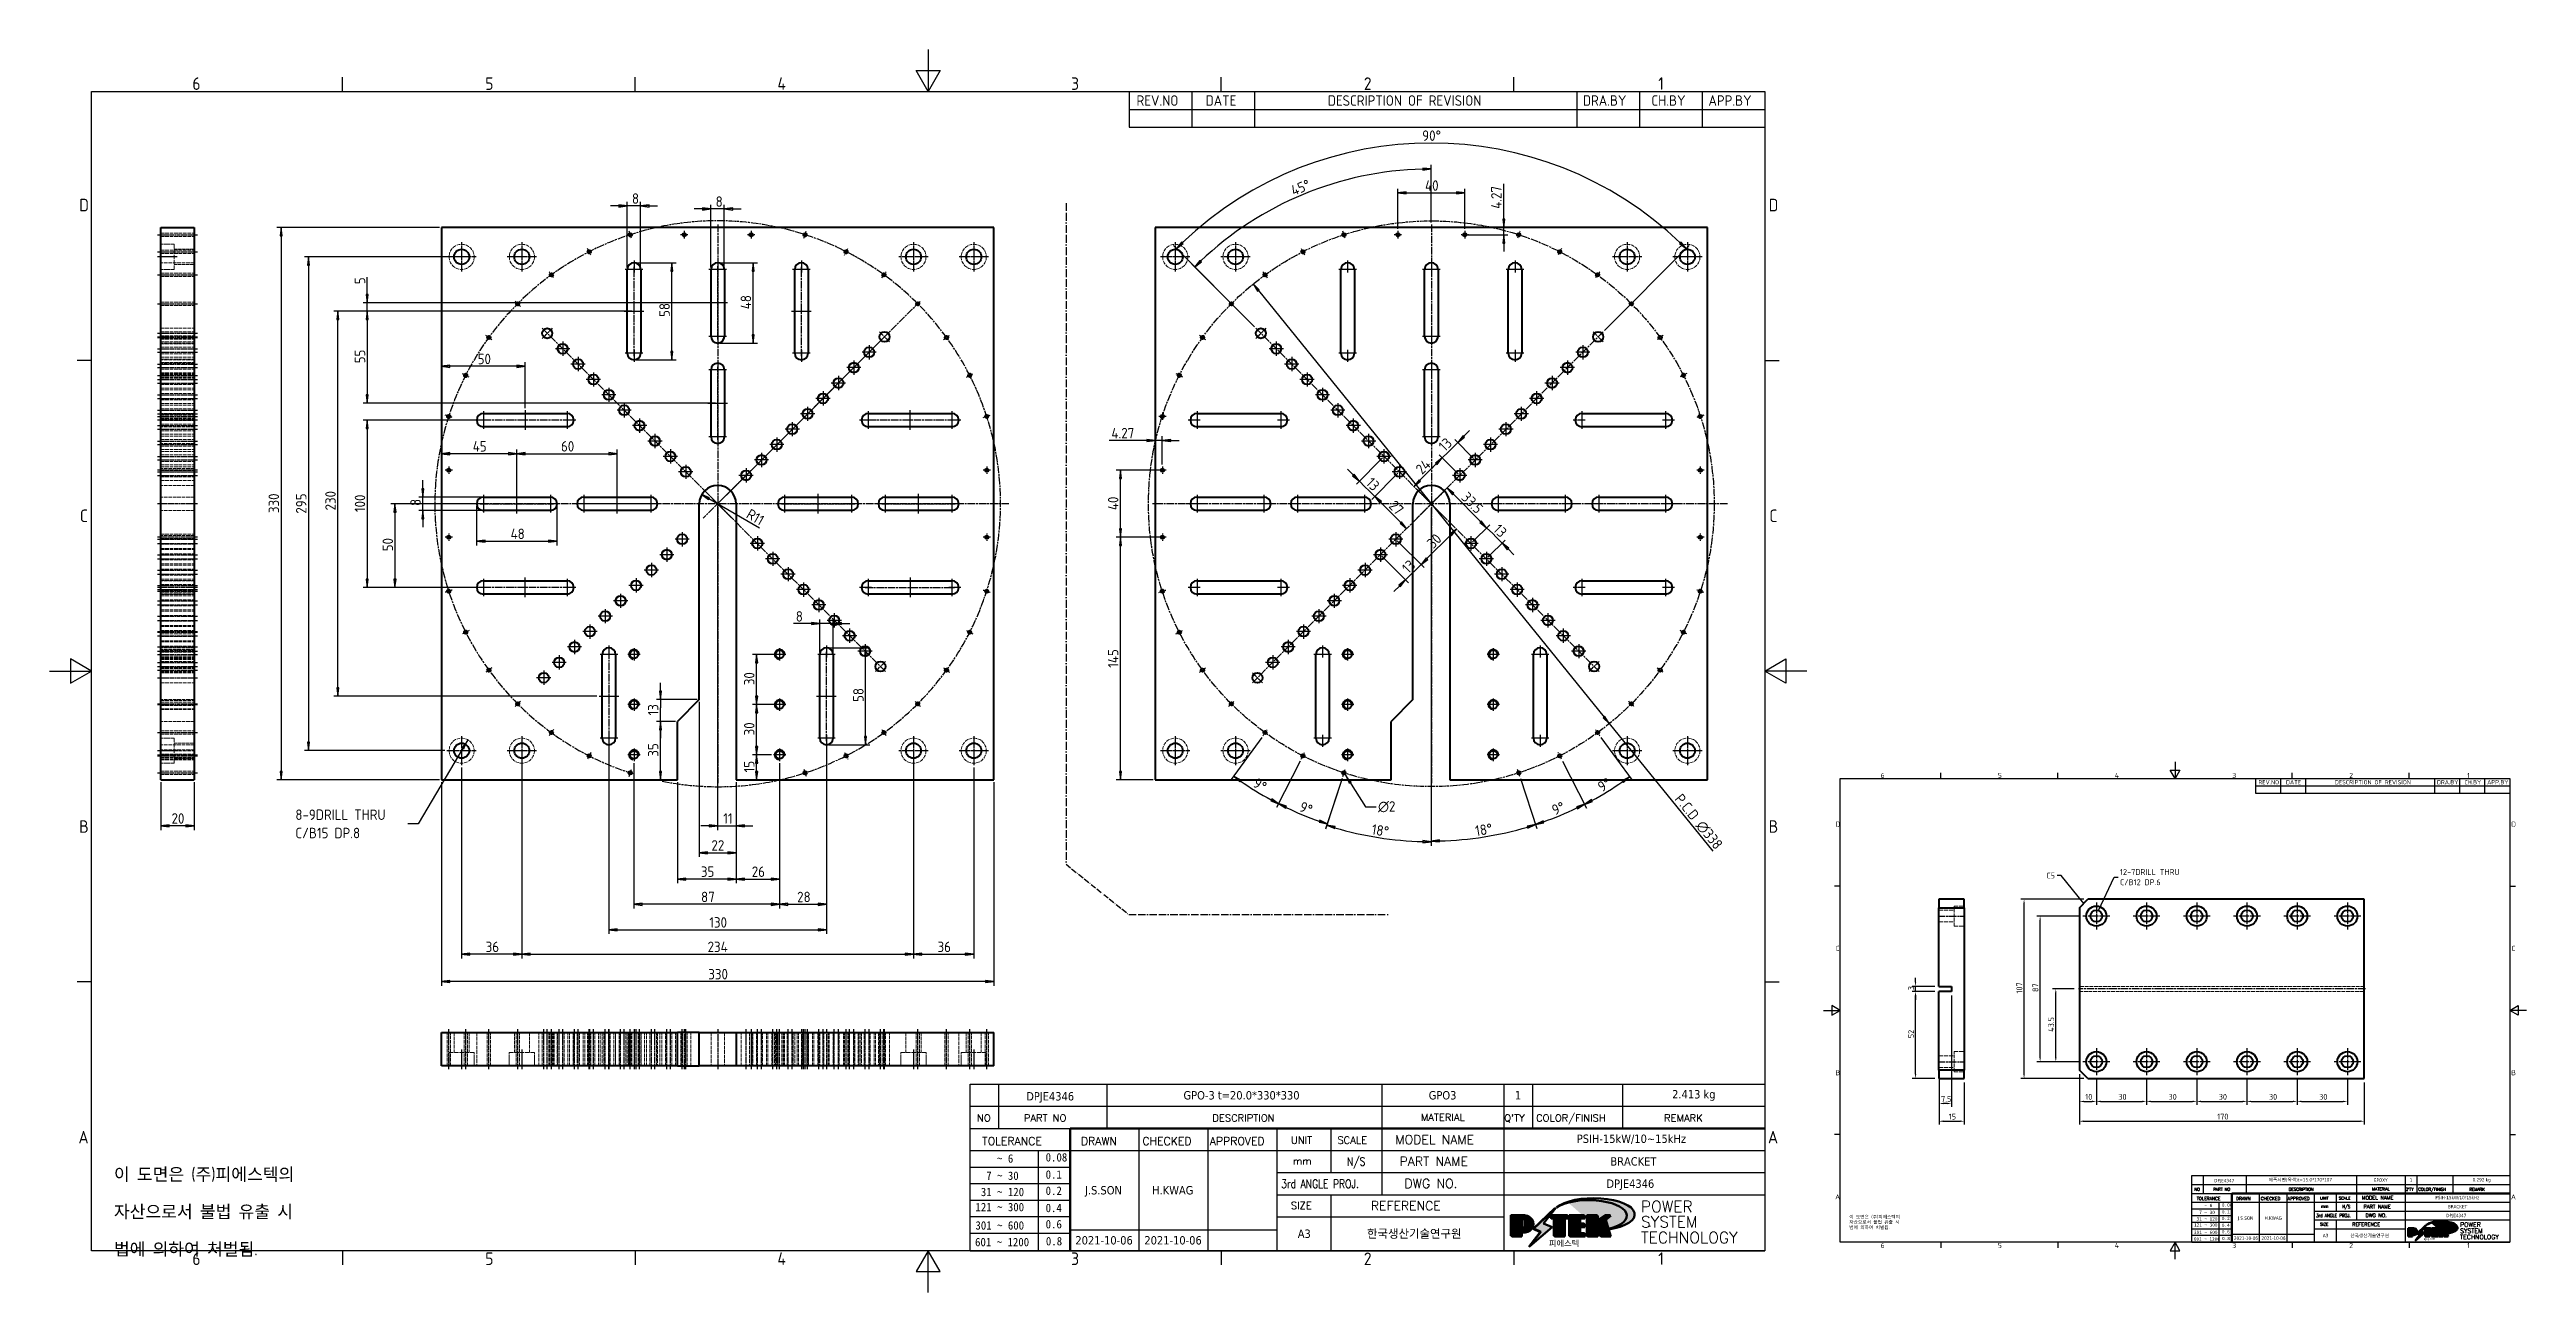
# Model space of a CAD drawing. Header units: millimetres. Extents: x 0 to 2375, y 0 to 3360.
# Drawn here: x 5 to 1485, y 1487 to 2230 of the extents above; entities that cross this region are included whole.
import ezdxf
from ezdxf.enums import TextEntityAlignment as Align

# ---------------------------------------------------------------- set-up
doc = ezdxf.new("R2010")
doc.units = ezdxf.units.MM
for name, pattern in [('DPJE4346$0$CHAIN', [0.3543, 0.2362, -0.0295, 0.0591, -0.0295]), ('DPJE4346$0$DASHED', [0.2067, 0.1654, -0.0413]), ('DPJE4346$0$DOUBLE_DASH_DOT', [0.67, 0.24, -0.06, 0.24, -0.06, 0.01, -0.06]), ('DPJE4347$0$CHAIN', [0.3543, 0.2362, -0.0295, 0.0591, -0.0295]), ('DPJE4347$0$DASHED', [0.2067, 0.1654, -0.0413])]:
    doc.linetypes.add(name, pattern=pattern)
for name, color, linetype, lineweight in [('DPJE4346$0$가려진 것(ISO)', 2, 'DPJE4346$0$DASHED', 18), ('DPJE4346$0$가시적인 것(ISO)', 3, 'Continuous', 40), ('DPJE4346$0$가시적인 좁은 것(ISO)', 3, 'Continuous', 35), ('DPJE4346$0$경계(ISO)', 7, 'Continuous', 25), ('DPJE4346$0$기호(ISO)', 5, 'Continuous', 25), ('DPJE4346$0$스케치 형상(ISO)', 3, 'Continuous', 25), ('DPJE4346$0$제목(ISO)', 5, 'Continuous', 50), ('DPJE4346$0$중심 표식(ISO)', 1, 'Continuous', 25), ('DPJE4346$0$중심선(ISO)', 1, 'Continuous', 25), ('DPJE4346$0$치수(ISO)', 2, 'Continuous', 25), ('DPJE4346$0$해치(ISO)', 7, 'Continuous', 18), ('DPJE4347$0$가려진 것(ISO)', 2, 'DPJE4347$0$DASHED', 18), ('DPJE4347$0$가시적인 것(ISO)', 3, 'Continuous', 40), ('DPJE4347$0$경계(ISO)', 7, 'Continuous', 25), ('DPJE4347$0$기호(ISO)', 5, 'Continuous', 25), ('DPJE4347$0$제목(ISO)', 5, 'Continuous', 50), ('DPJE4347$0$중심 표식(ISO)', 1, 'Continuous', 25), ('DPJE4347$0$중심선(ISO)', 1, 'Continuous', 25), ('DPJE4347$0$치수(ISO)', 2, 'Continuous', 25), ('DPJE4347$0$해치(ISO)', 7, 'Continuous', 18)]:
    doc.layers.add(name, color=color, linetype=linetype, lineweight=lineweight)
doc.styles.add('DPJE4346$0$HAN_291', font='')
doc.styles.add('DPJE4346$0$HAN_370', font='', dxfattribs={"width": 2})
doc.styles.add('DPJE4346$0$ISO ProportionalPSTEK', font='isocp.shx')
doc.styles.add('DPJE4346$0$RC_284', font='ROMANC.shx')
doc.styles.add('DPJE4346$0$RC_287', font='ROMANC.shx')
doc.styles.add('DPJE4346$0$RC_292', font='ROMANC.shx')
doc.styles.add('DPJE4346$0$ROMANT_294', font='romant.shx')
doc.styles.add('DPJE4346$0$문자 텍스트_PSTEK_POSCO', font='isocp.shx')
doc.styles.add('DPJE4346$0$치수 텍스트_PSTEK_POSCO', font='isocp.shx')
doc.styles.add('DPJE4346$0$텍스트 스타일198', font='tahoma.ttf')
doc.styles.add('DPJE4346$0$텍스트 스타일333', font='ROMANC.shx', dxfattribs={"width": 0.8})
doc.styles.add('DPJE4347$0$HAN_291', font='')
doc.styles.add('DPJE4347$0$HAN_370', font='', dxfattribs={"width": 2})
doc.styles.add('DPJE4347$0$ISO ProportionalPSTEK', font='isocp.shx')
doc.styles.add('DPJE4347$0$RC_284', font='ROMANC.shx')
doc.styles.add('DPJE4347$0$RC_287', font='ROMANC.shx')
doc.styles.add('DPJE4347$0$RC_292', font='ROMANC.shx')
doc.styles.add('DPJE4347$0$ROMANT_294', font='romant.shx')
doc.styles.add('DPJE4347$0$문자 텍스트_PSTEK_POSCO', font='isocp.shx')
doc.styles.add('DPJE4347$0$치수 텍스트_PSTEK_POSCO', font='isocp.shx')
doc.styles.add('DPJE4347$0$텍스트 스타일198', font='tahoma.ttf')
doc.styles.add('DPJE4347$0$텍스트 스타일333', font='ROMANC.shx', dxfattribs={"width": 0.8})
doc.styles.get('DPJE4346$0$HAN_291').set_extended_font_data('GulimChe')
doc.styles.get('DPJE4346$0$HAN_370').set_extended_font_data('GulimChe')
doc.styles.get('DPJE4347$0$HAN_291').set_extended_font_data('GulimChe')
doc.styles.get('DPJE4347$0$HAN_370').set_extended_font_data('GulimChe')
doc.dimstyles.new('DPJE4346$0$치수_PSTEK_POSCO', dxfattribs={"dimscale": 2.5, "dimtxt": 2.5, "dimasz": 2, "dimexe": 1, "dimexo": 0.5, "dimgap": 0.5, "dimtad": 1, "dimrnd": 1e-08, "dimdsep": 46, "dimtxsty": 'DPJE4346$0$치수 텍스트_PSTEK_POSCO', "dimblk": 'DPJE4346$0$Filled-2', "dimcen": 0.09, "dimdle": 10, "dimclrd": 7, "dimclre": 7, "dimclrt": 2, "dimadec": 1, "dimazin": 2, "dimtfac": 1, "dimtmove": 0, "dimatfit": 3, "dimfxl": 0, "dimtolj": 1, "dimlwd": -1, "dimlwe": -1, "dimarcsym": 0})
doc.dimstyles.new('DPJE4346$0$치수_PSTEK_POSCO$7', dxfattribs={"dimscale": 2.5, "dimtxt": 2.5, "dimasz": 2.5, "dimexe": 1, "dimexo": 0.5, "dimgap": 0.5, "dimtad": 1, "dimrnd": 1e-08, "dimdsep": 46, "dimtxsty": 'DPJE4346$0$치수 텍스트_PSTEK_POSCO', "dimblk": 'DPJE4346$0$Filled-2', "dimcen": 0.09, "dimdle": 10, "dimclrd": 7, "dimclre": 7, "dimclrt": 2, "dimadec": 1, "dimazin": 2, "dimtfac": 1, "dimtmove": 0, "dimatfit": 3, "dimfxl": 0, "dimtolj": 1, "dimlwd": -1, "dimlwe": -1, "dimarcsym": 0})
doc.dimstyles.new('DPJE4347$0$치수_PSTEK_POSCO', dxfattribs={"dimtxt": 3.5, "dimasz": 2.5, "dimexe": 2, "dimexo": 2.5, "dimgap": 1, "dimtad": 1, "dimrnd": 1e-08, "dimdsep": 46, "dimtxsty": 'DPJE4347$0$치수 텍스트_PSTEK_POSCO', "dimcen": 0.09, "dimdle": 10, "dimclrd": 7, "dimclre": 7, "dimclrt": 2, "dimadec": 1, "dimazin": 2, "dimtfac": 1, "dimtmove": 0, "dimatfit": 3, "dimfxl": 0, "dimtolj": 1, "dimlwd": -1, "dimlwe": -1, "dimarcsym": 0})
doc.dimstyles.new('DPJE4347$0$치수_PSTEK_POSCO$7', dxfattribs={"dimtxt": 3.5, "dimasz": 2.5, "dimexe": 2, "dimexo": 2.5, "dimgap": 1, "dimtad": 1, "dimrnd": 1e-08, "dimdsep": 46, "dimtxsty": 'DPJE4347$0$치수 텍스트_PSTEK_POSCO', "dimcen": 0.09, "dimdle": 10, "dimclrd": 7, "dimclre": 7, "dimclrt": 2, "dimadec": 1, "dimazin": 2, "dimtfac": 1, "dimtmove": 0, "dimatfit": 3, "dimfxl": 0, "dimtolj": 1, "dimlwd": -1, "dimlwe": -1, "dimarcsym": 0})

# ---------------------------------------------------------------- blocks, each defined once
blk = doc.blocks.new('DPJE4346$0$경계 Default Border')
at = {"layer": 'DPJE4346$0$경계(ISO)'}
for p, q in [((70, 287), (70, 290.4)), ((140, 287), (140, 290.4)), ((280, 287), (280, 290.4)), ((350, 287), (350, 290.4)), ((10, 222.75), (6.6, 222.75)), ((410, 222.75), (413.4, 222.75)), ((10, 74.25), (6.6, 74.25)), ((410, 74.25), (413.4, 74.25)), ((70, 10), (70, 6.6)), ((140, 10), (140, 6.6)), ((280, 10), (280, 6.6)), ((350, 10), (350, 6.6))]:
    blk.add_line(p, q, dxfattribs=at)
at = {"layer": 'DPJE4346$0$경계(ISO)', "flags": 128}
for points in [[(210, 297), (210, 287), (207.11, 292), (212.89, 292), (210, 287)], [(10, 10), (10, 287), (410, 287), (410, 10), (10, 10)], [(0, 148.5), (10, 148.5), (5, 151.39), (5, 145.61), (10, 148.5)], [(420, 148.5), (410, 148.5), (415, 151.39), (415, 145.61), (410, 148.5)], [(210, 0), (210, 10), (207.11, 5), (212.89, 5), (210, 10)]]:
    blk.add_lwpolyline(points, dxfattribs=at)
at = {"layer": 'DPJE4346$0$경계(ISO)', "color": 2, "char_height": 3, "attachment_point": 7, "style": 'DPJE4346$0$문자 텍스트_PSTEK_POSCO'}
for s, insert in [('6', (34.14, 287.37)), ('5', (104.14, 287.37)), ('4', (173.97, 287.4)), ('3', (244.17, 287.37)), ('2', (314.13, 287.37)), ('1', (384.49, 287.4)), ('D', (7.08, 258.35)), ('D', (410.88, 258.35)), ('C', (7.24, 184.1)), ('C', (411.04, 184.1)), ('B', (7.08, 109.85)), ('B', (410.88, 109.85)), ('A', (6.91, 35.62)), ('A', (410.71, 35.62)), ('6', (34.14, 6.57)), ('5', (104.14, 6.57)), ('4', (173.97, 6.6)), ('3', (244.17, 6.57)), ('2', (314.13, 6.57)), ('1', (384.49, 6.6))]:
    blk.add_mtext(s, dxfattribs=dict(at, insert=insert))
blk = doc.blocks.new('DPJE4346$0$제목 블록 PSTEK')
h = blk.add_hatch(color=1)
edge = h.paths.add_edge_path(flags=0)
edge.add_line((314.22, 19.61), (314.22, 17))
edge.add_line((314.22, 17), (314.35, 17))
edge.add_arc((314.35, 17.65), 0.651, 270, 360)
edge.add_line((315, 17.65), (315, 18.96))
edge.add_arc((314.35, 18.96), 0.651, 0, 90)
edge.add_line((314.35, 19.61), (314.22, 19.61))
edge = h.paths.add_edge_path()
edge.add_arc((314.98, 18.29), 1.97, 270, 450)
edge.add_line((314.98, 20.26), (311.77, 20.26))
edge.add_line((311.77, 20.26), (311.77, 15.34))
edge.add_line((311.77, 15.34), (314.22, 15.34))
edge.add_line((314.22, 15.34), (314.22, 16.32))
edge.add_line((314.22, 16.32), (314.98, 16.32))
h = blk.add_hatch(color=252)
edge = h.paths.add_edge_path()
edge.add_arc((314.98, 18.29), 1.97, 270, 406.82787)
edge.add_arc((315.16, 18.14), 1.97, -90, 53.56098, ccw=False)
edge.add_line((315.16, 16.17), (314.4, 16.17))
edge.add_line((314.4, 16.17), (314.4, 15.19))
edge.add_line((314.4, 15.19), (311.94, 15.19))
edge.add_line((311.94, 15.19), (311.94, 15.34))
edge.add_line((311.94, 15.34), (314.22, 15.34))
edge.add_line((314.22, 15.34), (314.22, 16.32))
edge.add_line((314.22, 16.32), (314.98, 16.32))
h = blk.add_hatch(color=252)
edge = h.paths.add_edge_path()
edge.add_line((314.4, 19.46), (314.53, 19.46))
edge.add_arc((314.53, 18.81), 0.651, 60.41893, 90, ccw=False)
edge.add_arc((314.35, 18.96), 0.651, 39.96992, 90)
edge.add_line((314.35, 19.61), (314.22, 19.61))
edge.add_line((314.22, 19.61), (314.22, 17))
edge.add_line((314.22, 17), (314.35, 17))
edge.add_arc((314.35, 17.65), 0.651, 270, 274.69308)
edge.add_line((314.4, 17), (314.4, 19.46))
for color, points in [(252, [(317.22, 17.06), (322.03, 21.63), (322.28, 21.94), (317.05, 16.98), (318.75, 16.19), (316, 12.72), (316.34, 13), (318.92, 16.27)]), (5, [(321.62, 17.42), (319.53, 18.25), (322.45, 22.02), (317.22, 17.06), (318.92, 16.27), (316.17, 12.8)]), (1, [(324.48, 19.61), (325.24, 19.61), (325.24, 20.26), (321.23, 20.26), (321.23, 19.61), (321.98, 19.61), (321.98, 15.34), (324.48, 15.34)]), (252, [(321.98, 19.61), (321.4, 19.61), (321.4, 19.46), (321.98, 19.46)]), (252, [(324.66, 19.46), (325.42, 19.46), (325.42, 20.11), (325.24, 20.11), (325.24, 19.61), (324.48, 19.61), (324.48, 15.34), (322.16, 15.34), (322.16, 15.19), (324.66, 15.19)]), (1, [(329.23, 20.26), (325.66, 20.26), (325.66, 15.34), (329.36, 15.34), (329.36, 15.99), (328.11, 15.99), (328.11, 17.56), (329.23, 17.56), (329.23, 18.26), (328.11, 18.26), (328.11, 19.61), (329.23, 19.61)]), (252, [(328.29, 19.46), (329.41, 19.46), (329.41, 20.11), (329.23, 20.11), (329.23, 19.61), (328.11, 19.61), (328.11, 18.26), (328.29, 18.26)]), (252, [(328.29, 17.42), (329.41, 17.42), (329.41, 18.11), (329.23, 18.11), (329.23, 17.56), (328.11, 17.56), (328.11, 15.99), (328.29, 15.99)]), (1, [(332.33, 20.26), (329.86, 20.26), (329.86, 15.34), (332.33, 15.34), (332.33, 17.43), (333.07, 15.34), (335.49, 15.34), (334.25, 19.31), (335.44, 20.26), (334.31, 20.26), (332.33, 19)]), (252, [(332.51, 20.11), (332.33, 20.11), (332.33, 19), (332.51, 19.11)]), (252, [(335.62, 20.11), (335.25, 20.11), (334.25, 19.31), (335.49, 15.34), (333.2, 15.34), (333.25, 15.19), (335.66, 15.19), (334.43, 19.16)]), (252, [(329.54, 15.85), (329.36, 15.85), (329.36, 15.34), (325.83, 15.34), (325.83, 15.19), (329.54, 15.19)]), (252, [(332.51, 16.93), (332.33, 17.43), (332.33, 15.34), (330.04, 15.34), (330.04, 15.19), (332.51, 15.19)])]:
    blk.add_hatch(color=color).paths.add_polyline_path(points)
at = {"layer": 'DPJE4346$0$해치(ISO)'}
h = blk.add_hatch(color=140, dxfattribs=at)
edge = h.paths.add_edge_path()
edge.add_ellipse((330.37, 20.16), major_axis=(9.1, 0), ratio=0.40699, start_angle=301.30985, end_angle=507.74369)
edge.add_ellipse((331.53, 20.46), major_axis=(-9.82, 0), ratio=0.39426, start_angle=111.51207, end_angle=334.47025, ccw=False)
edge.add_line((335.14, 16.86), (335.1, 16.99))
at = {"color": 180}
for p, q in [((182.48, 11.79), (182.48, 51.57)), ((182.48, 51.57), (372.48, 51.57)), ((189.27, 51.57), (189.27, 41.01)), ((215.22, 41.01), (215.22, 51.57)), ((280.88, 51.57), (280.88, 41.01)), ((310.09, 51.57), (310.09, 41.01)), ((316.9, 51.57), (316.9, 41.01)), ((338.46, 51.57), (338.46, 41.01)), ((372.48, 51.57), (372.48, 11.79)), ((182.48, 46.29), (372.48, 46.29)), ((182.48, 41.01), (206.45, 41.01)), ((182.48, 35.73), (206.45, 35.73)), ((198.86, 12.03), (198.86, 35.73)), ((206.45, 35.73), (372.48, 35.73)), ((222.94, 11.79), (222.94, 41.01)), ((239.43, 11.79), (239.43, 41.01)), ((255.92, 11.79), (255.92, 41.01)), ((268.69, 41.01), (268.69, 30.45)), ((280.88, 41.01), (280.88, 25.17)), ((310.09, 41.01), (310.09, 11.79)), ((182.48, 31.78), (206.45, 31.78)), ((255.92, 30.45), (372.48, 30.45)), ((182.48, 27.83), (206.45, 27.83)), ((182.48, 23.88), (206.45, 23.88)), ((255.92, 25.17), (372.48, 25.17)), ((268.69, 25.17), (268.69, 11.79)), ((182.48, 19.93), (206.45, 19.93)), ((255.92, 19.89), (310.09, 19.89)), ((182.48, 15.98), (206.45, 15.98)), ((206.45, 16.74), (255.92, 16.74)), ((182.48, 11.79), (372.48, 11.79))]:
    blk.add_line(p, q, dxfattribs=at)
at = {"color": 7, "lineweight": 50}
for p, q in [((206.45, 11.79), (206.45, 41.01)), ((206.45, 41.01), (372.48, 41.01))]:
    blk.add_line(p, q, dxfattribs=at)
at = {"color": 7}
for p, q in [((314.98, 20.26), (311.77, 20.26)), ((311.77, 20.26), (311.77, 15.34)), ((314.98, 20.26), (311.77, 20.26)), ((311.77, 20.26), (311.77, 15.34)), ((314.22, 17), (314.22, 19.61)), ((314.22, 19.61), (314.35, 19.61)), ((314.35, 19.61), (314.22, 19.61)), ((314.22, 19.61), (314.22, 17)), ((314.22, 17), (314.22, 19.61)), ((314.22, 19.61), (314.35, 19.61)), ((314.4, 19.46), (314.53, 19.46)), ((314.4, 17), (314.4, 19.46)), ((315, 18.96), (315, 17.65)), ((315, 18.96), (315, 17.65)), ((322.28, 21.94), (317.05, 16.98)), ((322.45, 22.02), (317.22, 17.06)), ((317.22, 17.06), (322.03, 21.63)), ((319.53, 18.25), (322.45, 22.02)), ((321.62, 17.42), (319.53, 18.25)), ((325.24, 20.26), (321.23, 20.26)), ((321.23, 20.26), (321.23, 19.61)), ((325.24, 20.26), (321.23, 20.26)), ((321.23, 20.26), (321.23, 19.61)), ((321.23, 19.61), (321.98, 19.61)), ((321.23, 19.61), (321.98, 19.61)), ((321.4, 19.61), (321.4, 19.46)), ((321.98, 19.61), (321.4, 19.61)), ((321.4, 19.46), (321.98, 19.46)), ((321.98, 19.61), (321.98, 15.34)), ((321.98, 19.46), (321.98, 19.61)), ((321.98, 19.61), (321.98, 15.34)), ((322.03, 21.63), (322.28, 21.94)), ((324.48, 19.61), (325.24, 19.61)), ((324.48, 15.34), (324.48, 19.61)), ((325.24, 19.61), (324.48, 19.61)), ((324.48, 19.61), (324.48, 15.34)), ((324.48, 19.61), (325.24, 19.61)), ((324.48, 15.34), (324.48, 19.61)), ((324.66, 19.46), (325.42, 19.46)), ((324.66, 15.19), (324.66, 19.46)), ((325.24, 19.61), (325.24, 20.26)), ((325.24, 19.61), (325.24, 20.26)), ((325.42, 20.11), (325.24, 20.11)), ((325.24, 20.11), (325.24, 19.61)), ((325.42, 19.46), (325.42, 20.11)), ((329.23, 20.26), (325.66, 20.26)), ((325.66, 20.26), (325.66, 15.34)), ((325.66, 20.26), (325.66, 15.34)), ((329.23, 20.26), (325.66, 20.26)), ((328.11, 18.26), (328.11, 19.61)), ((328.11, 19.61), (329.23, 19.61)), ((329.23, 19.61), (328.11, 19.61)), ((328.11, 19.61), (328.11, 18.26)), ((328.11, 18.26), (328.11, 19.61)), ((328.11, 19.61), (329.23, 19.61)), ((329.23, 18.26), (328.11, 18.26)), ((328.11, 18.26), (328.29, 18.26)), ((329.23, 18.26), (328.11, 18.26)), ((328.29, 18.26), (328.29, 19.46)), ((328.29, 19.46), (329.41, 19.46)), ((329.23, 19.61), (329.23, 20.26)), ((329.23, 19.61), (329.23, 20.26)), ((329.41, 20.11), (329.23, 20.11)), ((329.23, 20.11), (329.23, 19.61)), ((329.23, 17.56), (329.23, 18.26)), ((329.23, 17.56), (329.23, 18.26)), ((329.41, 18.11), (329.23, 18.11)), ((329.23, 18.11), (329.23, 17.56)), ((329.41, 19.46), (329.41, 20.11)), ((329.41, 17.42), (329.41, 18.11)), ((332.33, 20.26), (329.86, 20.26)), ((329.86, 20.26), (329.86, 15.34)), ((329.86, 20.26), (329.86, 15.34)), ((332.33, 20.26), (329.86, 20.26)), ((334.31, 20.26), (332.33, 19)), ((332.33, 19), (332.33, 20.26)), ((334.31, 20.26), (332.33, 19)), ((332.33, 19), (332.33, 20.26)), ((332.51, 20.11), (332.33, 20.11)), ((332.33, 20.11), (332.33, 19)), ((332.33, 19), (332.51, 19.11)), ((332.51, 19.11), (332.51, 20.11)), ((334.25, 19.31), (335.44, 20.26)), ((334.25, 19.31), (335.44, 20.26)), ((335.25, 20.11), (334.25, 19.31)), ((335.49, 15.34), (334.25, 19.31)), ((334.25, 19.31), (335.49, 15.34)), ((335.49, 15.34), (334.25, 19.31)), ((335.44, 20.26), (334.31, 20.26)), ((335.44, 20.26), (334.31, 20.26)), ((334.43, 19.16), (335.62, 20.11)), ((335.66, 15.19), (334.43, 19.16)), ((335.62, 20.11), (335.25, 20.11)), ((311.77, 15.34), (314.22, 15.34)), ((311.77, 15.34), (314.22, 15.34)), ((314.22, 15.34), (311.94, 15.34)), ((311.94, 15.34), (311.94, 15.19)), ((311.94, 15.19), (314.4, 15.19)), ((314.35, 17), (314.22, 17)), ((314.22, 17), (314.35, 17)), ((314.35, 17), (314.22, 17)), ((314.22, 16.32), (314.98, 16.32)), ((314.22, 15.34), (314.22, 16.32)), ((314.98, 16.32), (314.22, 16.32)), ((314.22, 16.32), (314.22, 15.34)), ((314.22, 16.32), (314.98, 16.32)), ((314.22, 15.34), (314.22, 16.32)), ((314.4, 16.17), (315.16, 16.17)), ((314.4, 15.19), (314.4, 16.17)), ((318.75, 16.19), (316, 12.72)), ((316, 12.72), (316.34, 13)), ((316.17, 12.8), (321.62, 17.42)), ((318.92, 16.27), (316.17, 12.8)), ((316.34, 13), (318.92, 16.27)), ((317.05, 16.98), (318.75, 16.19)), ((318.92, 16.27), (317.22, 17.06)), ((317.22, 17.06), (318.92, 16.27)), ((321.98, 15.34), (324.48, 15.34)), ((321.98, 15.34), (324.48, 15.34)), ((324.48, 15.34), (322.16, 15.34)), ((322.16, 15.34), (322.16, 15.19)), ((322.16, 15.19), (324.66, 15.19)), ((325.66, 15.34), (329.36, 15.34)), ((325.66, 15.34), (329.36, 15.34)), ((329.36, 15.34), (325.83, 15.34)), ((325.83, 15.34), (325.83, 15.19)), ((325.83, 15.19), (329.54, 15.19)), ((328.11, 17.56), (329.23, 17.56)), ((328.11, 15.99), (328.11, 17.56)), ((329.23, 17.56), (328.11, 17.56)), ((328.11, 17.56), (328.11, 15.99)), ((328.11, 17.56), (329.23, 17.56)), ((328.11, 15.99), (328.11, 17.56)), ((329.36, 15.99), (328.11, 15.99)), ((328.11, 15.99), (328.29, 15.99)), ((329.36, 15.99), (328.11, 15.99)), ((328.29, 15.99), (328.29, 17.42)), ((328.29, 17.42), (329.41, 17.42)), ((329.36, 15.34), (329.36, 15.99)), ((329.36, 15.34), (329.36, 15.99)), ((329.54, 15.85), (329.36, 15.85)), ((329.36, 15.85), (329.36, 15.34)), ((329.54, 15.19), (329.54, 15.85)), ((329.86, 15.34), (332.33, 15.34)), ((329.86, 15.34), (332.33, 15.34)), ((332.33, 15.34), (330.04, 15.34)), ((330.04, 15.34), (330.04, 15.19)), ((330.04, 15.19), (332.51, 15.19)), ((332.33, 17.43), (333.07, 15.34)), ((332.33, 15.34), (332.33, 17.43)), ((332.51, 16.93), (332.33, 17.43)), ((332.33, 17.43), (332.33, 15.34)), ((332.33, 17.43), (333.07, 15.34)), ((332.33, 15.34), (332.33, 17.43)), ((332.51, 15.19), (332.51, 16.93)), ((333.07, 15.34), (335.49, 15.34)), ((333.07, 15.34), (335.49, 15.34)), ((335.49, 15.34), (333.2, 15.34)), ((333.2, 15.34), (333.25, 15.19)), ((333.25, 15.19), (335.66, 15.19)), ((345.04, 17.5), (344.99, 17.69))]:
    blk.add_line(p, q, dxfattribs=at)
at = {"color": 1}
for p, q in [((314.98, 20.26), (311.77, 20.26)), ((311.77, 20.26), (311.77, 15.34)), ((314.22, 17), (314.22, 19.61)), ((314.22, 19.61), (314.35, 19.61)), ((315, 18.96), (315, 17.65)), ((325.24, 20.26), (321.23, 20.26)), ((321.23, 20.26), (321.23, 19.61)), ((321.23, 19.61), (321.98, 19.61)), ((321.98, 19.61), (321.98, 15.34)), ((324.48, 19.61), (325.24, 19.61)), ((324.48, 15.34), (324.48, 19.61)), ((325.24, 19.61), (325.24, 20.26)), ((329.23, 20.26), (325.66, 20.26)), ((325.66, 20.26), (325.66, 15.34)), ((328.11, 18.26), (328.11, 19.61)), ((328.11, 19.61), (329.23, 19.61)), ((329.23, 18.26), (328.11, 18.26)), ((329.23, 19.61), (329.23, 20.26)), ((329.23, 17.56), (329.23, 18.26)), ((332.33, 20.26), (329.86, 20.26)), ((329.86, 20.26), (329.86, 15.34)), ((334.31, 20.26), (332.33, 19)), ((332.33, 19), (332.33, 20.26)), ((334.25, 19.31), (335.44, 20.26)), ((335.49, 15.34), (334.25, 19.31)), ((335.44, 20.26), (334.31, 20.26)), ((311.77, 15.34), (314.22, 15.34)), ((314.35, 17), (314.22, 17)), ((314.22, 16.32), (314.98, 16.32)), ((314.22, 15.34), (314.22, 16.32)), ((321.98, 15.34), (324.48, 15.34)), ((325.66, 15.34), (329.36, 15.34)), ((328.11, 17.56), (329.23, 17.56)), ((328.11, 15.99), (328.11, 17.56)), ((329.36, 15.99), (328.11, 15.99)), ((329.36, 15.34), (329.36, 15.99)), ((329.86, 15.34), (332.33, 15.34)), ((332.33, 17.43), (333.07, 15.34)), ((332.33, 15.34), (332.33, 17.43)), ((333.07, 15.34), (335.49, 15.34))]:
    blk.add_line(p, q, dxfattribs=at)
at = {"color": 5}
for p, q in [((322.45, 22.02), (317.22, 17.06)), ((319.53, 18.25), (322.45, 22.02)), ((321.62, 17.42), (319.53, 18.25)), ((316.17, 12.8), (321.62, 17.42)), ((318.92, 16.27), (316.17, 12.8)), ((317.22, 17.06), (318.92, 16.27))]:
    blk.add_line(p, q, dxfattribs=at)
at = {"color": 7}
for centre, radius, start, end in [((314.35, 18.96), 0.651, 0, 90), ((314.35, 18.96), 0.651, 39.96992, 90), ((314.35, 18.96), 0.651, 0, 90), ((314.53, 18.81), 0.651, 60.41893, 90), ((314.98, 18.29), 1.97, 270, 90), ((314.98, 18.29), 1.97, 270, 90), ((314.98, 18.29), 1.97, 270, 46.82787), ((315.16, 18.14), 1.97, 270, 53.56098), ((314.35, 17.65), 0.651, 270, 0), ((314.35, 17.65), 0.651, 270, 0), ((314.35, 17.65), 0.651, 270, 274.69308)]:
    blk.add_arc(centre, radius, start, end, dxfattribs=at)
at = {"color": 1}
for centre, radius, start, end in [((314.35, 18.96), 0.651, 0, 90), ((314.98, 18.29), 1.97, 270, 90), ((314.35, 17.65), 0.651, 270, 0)]:
    blk.add_arc(centre, radius, start, end, dxfattribs=at)
at = {"layer": 'DPJE4346$0$제목(ISO)', "lineweight": 18}
blk.add_line((182.48, 35.73), (182.48, 11.79), dxfattribs=at)
at = {"layer": 'DPJE4346$0$제목(ISO)'}
for p, q in [((314.98, 20.26), (311.77, 20.26)), ((311.77, 20.26), (311.77, 15.34)), ((314.22, 17), (314.22, 19.61)), ((314.22, 19.61), (314.35, 19.61)), ((314.35, 19.61), (314.22, 19.61)), ((314.22, 19.61), (314.22, 17)), ((314.4, 19.46), (314.53, 19.46)), ((314.4, 17), (314.4, 19.46)), ((315, 18.96), (315, 17.65)), ((322.28, 21.94), (317.05, 16.98)), ((322.45, 22.02), (317.22, 17.06)), ((317.22, 17.06), (322.03, 21.63)), ((319.53, 18.25), (322.45, 22.02)), ((321.62, 17.42), (319.53, 18.25)), ((325.24, 20.26), (321.23, 20.26)), ((321.23, 20.26), (321.23, 19.61)), ((321.23, 19.61), (321.98, 19.61)), ((321.98, 19.61), (321.4, 19.61)), ((321.4, 19.61), (321.4, 19.46)), ((321.4, 19.46), (321.98, 19.46)), ((321.98, 19.61), (321.98, 15.34)), ((321.98, 19.46), (321.98, 19.61)), ((322.03, 21.63), (322.28, 21.94)), ((324.48, 19.61), (325.24, 19.61)), ((324.48, 15.34), (324.48, 19.61)), ((325.24, 19.61), (324.48, 19.61)), ((324.48, 19.61), (324.48, 15.34)), ((324.66, 19.46), (325.42, 19.46)), ((324.66, 15.19), (324.66, 19.46)), ((325.24, 19.61), (325.24, 20.26)), ((325.42, 20.11), (325.24, 20.11)), ((325.24, 20.11), (325.24, 19.61)), ((325.42, 19.46), (325.42, 20.11)), ((329.23, 20.26), (325.66, 20.26)), ((325.66, 20.26), (325.66, 15.34)), ((328.11, 18.26), (328.11, 19.61)), ((328.11, 19.61), (329.23, 19.61)), ((329.23, 19.61), (328.11, 19.61)), ((328.11, 19.61), (328.11, 18.26)), ((329.23, 18.26), (328.11, 18.26)), ((328.11, 18.26), (328.29, 18.26)), ((328.29, 19.46), (329.41, 19.46)), ((328.29, 18.26), (328.29, 19.46)), ((329.23, 19.61), (329.23, 20.26)), ((329.41, 20.11), (329.23, 20.11)), ((329.23, 20.11), (329.23, 19.61)), ((329.23, 17.56), (329.23, 18.26)), ((329.41, 18.11), (329.23, 18.11)), ((329.23, 18.11), (329.23, 17.56)), ((329.41, 19.46), (329.41, 20.11)), ((329.41, 17.42), (329.41, 18.11)), ((332.33, 20.26), (329.86, 20.26)), ((329.86, 20.26), (329.86, 15.34)), ((334.31, 20.26), (332.33, 19)), ((332.33, 19), (332.33, 20.26)), ((332.51, 20.11), (332.33, 20.11)), ((332.33, 20.11), (332.33, 19)), ((332.33, 19), (332.51, 19.11)), ((332.51, 19.11), (332.51, 20.11)), ((334.25, 19.31), (335.44, 20.26)), ((335.25, 20.11), (334.25, 19.31)), ((335.49, 15.34), (334.25, 19.31)), ((334.25, 19.31), (335.49, 15.34)), ((335.44, 20.26), (334.31, 20.26)), ((334.43, 19.16), (335.62, 20.11)), ((335.66, 15.19), (334.43, 19.16)), ((335.62, 20.11), (335.25, 20.11)), ((311.77, 15.34), (314.22, 15.34)), ((314.22, 15.34), (311.94, 15.34)), ((311.94, 15.34), (311.94, 15.19)), ((311.94, 15.19), (314.4, 15.19)), ((314.35, 17), (314.22, 17)), ((314.22, 17), (314.35, 17)), ((314.22, 15.34), (314.22, 16.32)), ((314.22, 16.32), (314.98, 16.32)), ((314.98, 16.32), (314.22, 16.32)), ((314.22, 16.32), (314.22, 15.34)), ((314.4, 15.19), (314.4, 16.17)), ((314.4, 16.17), (315.16, 16.17)), ((318.75, 16.19), (316, 12.72)), ((316, 12.72), (316.34, 13)), ((316.17, 12.8), (321.62, 17.42)), ((318.92, 16.27), (316.17, 12.8)), ((316.34, 13), (318.92, 16.27)), ((317.05, 16.98), (318.75, 16.19)), ((317.22, 17.06), (318.92, 16.27)), ((318.92, 16.27), (317.22, 17.06)), ((321.98, 15.34), (324.48, 15.34)), ((324.48, 15.34), (322.16, 15.34)), ((322.16, 15.34), (322.16, 15.19)), ((322.16, 15.19), (324.66, 15.19)), ((325.66, 15.34), (329.36, 15.34)), ((329.36, 15.34), (325.83, 15.34)), ((325.83, 15.34), (325.83, 15.19)), ((325.83, 15.19), (329.54, 15.19)), ((328.11, 15.99), (328.11, 17.56)), ((328.11, 17.56), (329.23, 17.56)), ((329.23, 17.56), (328.11, 17.56)), ((328.11, 17.56), (328.11, 15.99)), ((329.36, 15.99), (328.11, 15.99)), ((328.11, 15.99), (328.29, 15.99)), ((328.29, 17.42), (329.41, 17.42)), ((328.29, 15.99), (328.29, 17.42)), ((329.36, 15.34), (329.36, 15.99)), ((329.54, 15.85), (329.36, 15.85)), ((329.36, 15.85), (329.36, 15.34)), ((329.54, 15.19), (329.54, 15.85)), ((329.86, 15.34), (332.33, 15.34)), ((332.33, 15.34), (330.04, 15.34)), ((330.04, 15.34), (330.04, 15.19)), ((330.04, 15.19), (332.51, 15.19)), ((332.33, 15.34), (332.33, 17.43)), ((332.33, 17.43), (333.07, 15.34)), ((332.51, 16.93), (332.33, 17.43)), ((332.33, 17.43), (332.33, 15.34)), ((332.51, 15.19), (332.51, 16.93)), ((333.07, 15.34), (335.49, 15.34)), ((335.49, 15.34), (333.2, 15.34)), ((333.2, 15.34), (333.25, 15.19)), ((333.25, 15.19), (335.66, 15.19))]:
    blk.add_line(p, q, dxfattribs=at)
at = {"layer": 'DPJE4346$0$제목(ISO)', "color": 4}
blk.add_line((335.14, 16.86), (335.1, 16.99), dxfattribs=at)
at = {"layer": 'DPJE4346$0$제목(ISO)'}
for centre, radius, start, end in [((314.35, 18.96), 0.651, 0, 90), ((314.35, 18.96), 0.651, 39.96992, 90), ((314.53, 18.81), 0.651, 60.41893, 90), ((314.98, 18.29), 1.97, 46.82787, 90), ((314.98, 18.29), 1.97, 270, 46.82787), ((314.98, 18.29), 1.97, 270, 46.82787), ((315.16, 18.14), 1.97, 270, 53.56098), ((314.35, 17.65), 0.651, 270, 0), ((314.35, 17.65), 0.651, 270, 274.69308)]:
    blk.add_arc(centre, radius, start, end, dxfattribs=at)
at = {"layer": 'DPJE4346$0$제목(ISO)', "color": 4}
for centre, major_axis, ratio, start_param, end_param in [((331.53, 20.46), (9.82, 0), 0.39426, 5.087845, 8.9792), ((330.37, 20.16), (9.1, 0), 0.40699, 5.258849, 8.861799)]:
    blk.add_ellipse(centre, major_axis=major_axis, ratio=ratio, start_param=start_param, end_param=end_param, dxfattribs=at)
at = {"color": 2}
for s, height, style, p in [('NO', 1.742, 'DPJE4346$0$RC_284', (184.14, 42.62)), ('PART NO', 1.742, 'DPJE4346$0$RC_284', (195.34, 42.62)), ('DESCRIPTION', 1.7424, 'DPJE4346$0$RC_284', (240.4, 42.62)), ("Q'TY", 1.742, 'DPJE4346$0$RC_284', (310.14, 42.62)), ('COLOR/FINISH', 1.7424, 'DPJE4346$0$RC_284', (317.77, 42.62)), ('REMARK', 1.742, 'DPJE4346$0$RC_284', (348.35, 42.62)), (' TOLERANCE', 1.9, 'DPJE4346$0$RC_287', (184.09, 37.01)), ('DRAWN', 1.9, 'DPJE4346$0$RC_287', (208.98, 37.01)), ('CHECKED', 1.9, 'DPJE4346$0$RC_287', (223.69, 37.01)), ('APPROVED', 1.9, 'DPJE4346$0$RC_287', (239.78, 37.01)), ('UNIT', 1.742, 'DPJE4346$0$RC_284', (259.17, 37.34)), ('SCALE', 1.742, 'DPJE4346$0$RC_284', (270.29, 37.34)), ('MODEL NAME', 2.178, 'DPJE4346$0$RC_292', (284.1, 37.25)), ('  7 ~ 30', 2, 'DPJE4346$0$HAN_291', (183.77, 28.71)), ('    ~ 6', 2, 'DPJE4346$0$HAN_291', (183.77, 32.82)), ('0.08', 2, 'DPJE4346$0$HAN_291', (200.55, 33.1)), ('0.1', 2, 'DPJE4346$0$HAN_291', (200.55, 28.99)), ('mm', 1.742, 'DPJE4346$0$RC_284', (259.65, 32.35)), ('PART NAME', 2.178, 'DPJE4346$0$RC_292', (285.14, 32.03)), (' 31 ~ 120', 2, 'DPJE4346$0$HAN_291', (183.77, 24.83)), ('0.2', 2, 'DPJE4346$0$HAN_291', (200.55, 25.11)), (' DWG NO.', 2.178, 'DPJE4346$0$RC_292', (284.81, 26.75)), ('301 ~ 600', 2, 'DPJE4346$0$HAN_291', (183.77, 16.83)), ('121 ~ 300', 2, 'DPJE4346$0$HAN_291', (183.77, 21.21)), ('0.4', 2, 'DPJE4346$0$HAN_291', (200.55, 21)), ('0.6', 2, 'DPJE4346$0$HAN_291', (200.55, 17.12)), ('SIZE', 1.742, 'DPJE4346$0$RC_284', (259.17, 21.69)), ('REFERENCE', 2.178, 'DPJE4346$0$RC_292', (278.27, 21.43)), ('601 ~ 1200', 2, 'DPJE4346$0$HAN_291', (183.68, 12.85)), ('0.8', 2, 'DPJE4346$0$HAN_291', (200.61, 13.06))]:
    blk.add_text(s, height=height, dxfattribs=dict(at, style=style)).set_placement(p)
at = {"color": 2, "style": 'DPJE4346$0$RC_284'}
blk.add_text('MATERIAL', height=1.742, dxfattribs=at).set_placement((295.48, 43.65), align=Align.MIDDLE_CENTER)
at = {"color": 7, "style": 'DPJE4346$0$텍스트 스타일333', "width": 0.8}
blk.add_text('N/S', height=2, dxfattribs=at).set_placement((274.78, 33.09), align=Align.MIDDLE_CENTER)
at = {"color": 2, "style": 'DPJE4346$0$텍스트 스타일333', "width": 0.8}
blk.add_text('3rd ANGLE PROJ.', height=2, dxfattribs=at).set_placement((256.84, 26.76))
at = {"color": 7, "style": 'DPJE4346$0$ROMANT_294'}
for s, p in [('POWER', (342.83, 20.97)), ('SYSTEM', (342.83, 17.33)), ('TECHNOLOGY', (342.83, 13.57))]:
    blk.add_text(s, height=2.7, dxfattribs=at).set_placement(p)
at = {"color": 7, "insert": (320.85, 14.21), "char_height": 1.4, "attachment_point": 1, "line_spacing_factor": 0.332, "style": 'DPJE4346$0$HAN_370'}
blk.add_mtext('\\fHY견고딕|b0|i0;\\H1.4000;피에스텍', dxfattribs=at)
at = {"layer": 'DPJE4346$0$제목(ISO)', "color": 7, "style": 'DPJE4346$0$텍스트 스타일198'}
for tag, p in [('부품_번호_001', (195.92, 47.68)), ('설명_001', (233.5, 47.92)), ('재질_001', (292.12, 47.93)), ("3._Q'TY_001", (312.71, 47.92)), ('질량\\P3;_001', (350.29, 48.16)), ('1._MODEL_NAME_001', (327.51, 37.54)), ('제목_001', (335.53, 32.12)), ('설계자_001', (209.96, 25.23)), ('점검자_001', (226.01, 25.23)), ('부품_번호_001', (334.58, 26.81)), ('작성_날짜_001', (207.66, 13.27)), ('점검_날짜_001', (224.15, 13.27)), ('시트_크기_001', (260.81, 14.84)), ('프로젝트_001', (277.19, 14.84))]:
    blk.add_attdef(tag, p, '', height=2, dxfattribs=at)
for tag, p in [('4._COLOR', (327.68, 48.93)), ('엔지니어링_승인자', (247.67, 26.23)), ('엔지니어링_승인_날짜', (247.67, 14.27))]:
    blk.add_attdef(tag, text='', height=2, dxfattribs=at).set_placement(p, align=Align.MIDDLE_CENTER)
blk = doc.blocks.new('DPJE4346$0$리비전 내역')
at = {"layer": 'DPJE4346$0$기호(ISO)'}
for p, q in [((258, 287), (410, 287)), ((258, 287), (258, 282.72)), ((273, 287), (273, 282.72)), ((288, 287), (288, 282.72)), ((365, 287), (365, 282.72)), ((380, 287), (380, 282.72)), ((395, 287), (395, 282.72)), ((410, 287), (410, 282.72)), ((258, 282.72), (410, 282.72)), ((258, 282.72), (258, 278.44)), ((258, 278.44), (410, 278.44)), ((273, 282.72), (273, 278.44)), ((288, 282.72), (288, 278.44)), ((365, 282.72), (365, 278.44)), ((380, 282.72), (380, 278.44)), ((395, 282.72), (395, 278.44)), ((410, 282.72), (410, 278.44))]:
    blk.add_line(p, q, dxfattribs=at)
at = {"layer": 'DPJE4346$0$기호(ISO)', "color": 2, "char_height": 2.5, "attachment_point": 7, "style": 'DPJE4346$0$ISO ProportionalPSTEK'}
for s, insert in [('REV.NO', (259.79, 283.58)), ('DATE', (276.31, 283.58)), ('DESCRIPTION OF REVISION', (305.51, 283.58)), ('DRA.BY', (366.48, 283.58)), ('CH.BY', (382.86, 283.58)), ('APP.BY', (396.48, 283.58))]:
    blk.add_mtext(s, dxfattribs=dict(at, insert=insert))
blk = doc.blocks.new('DPJE4346$0$Filled-2')
at = {"color": 0}
for p, q in [((0, 0), (-1, 0.125)), ((-1, 0.125), (-1, -0.125)), ((-1, 0), (0, 0)), ((-1, -0.125), (0, 0))]:
    blk.add_line(p, q, dxfattribs=at)
at = {"color": 0, "flags": 128}
blk.add_lwpolyline([(-1, -0.125), (0, 0), (-1, 0.125), (-1, -0.125)], dxfattribs=at)
at = {"color": 0}
blk.add_solid([(-1, -0.125), (0, 0), (-1, 0.125), (-1, -0.125)], dxfattribs=at)
blk = doc.blocks.new('*D114')
at = {"layer": 'Defpoints', "color": 0}
for p in [(388.2, 354.2), (410.2, 306.2), (410.2, 262.7)]:
    blk.add_point(p, dxfattribs=at)
at = {"layer": 'DPJE4346$0$치수(ISO)', "color": 7}
for p, q in [((388.2, 352.9), (388.2, 260.2)), ((410.2, 304.9), (410.2, 260.2)), ((393.2, 262.7), (405.2, 262.7))]:
    blk.add_line(p, q, dxfattribs=at)
at = {"layer": 'DPJE4346$0$치수(ISO)', "color": 7, "xscale": 5, "yscale": 5, "zscale": 5, "rotation": 180}
blk.add_blockref('DPJE4346$0$Filled-2', (388.2, 262.7), dxfattribs=at)
at = {"layer": 'DPJE4346$0$치수(ISO)', "color": 7, "xscale": 5, "yscale": 5, "zscale": 5}
blk.add_blockref('DPJE4346$0$Filled-2', (410.2, 262.7), dxfattribs=at)
at = {"layer": 'DPJE4346$0$치수(ISO)', "color": 2, "insert": (395.5, 267.1), "char_height": 6.25, "attachment_point": 4, "style": 'DPJE4346$0$치수 텍스트_PSTEK_POSCO'}
blk.add_mtext('\\A1;22', dxfattribs=at)
blk = doc.blocks.new('*D115')
at = {"layer": 'Defpoints', "color": 0}
for p in [(399.2, 471.2), (410.2, 306.2), (410.2, 278.8)]:
    blk.add_point(p, dxfattribs=at)
at = {"layer": 'DPJE4346$0$치수(ISO)', "color": 7}
for p, q in [((399.2, 469.9), (399.2, 276.3)), ((410.2, 304.9), (410.2, 276.3)), ((394.2, 278.8), (389.2, 278.8)), ((399.2, 278.8), (410.2, 278.8)), ((415.2, 278.8), (420.2, 278.8))]:
    blk.add_line(p, q, dxfattribs=at)
at = {"layer": 'DPJE4346$0$치수(ISO)', "color": 7, "xscale": 5, "yscale": 5, "zscale": 5}
blk.add_blockref('DPJE4346$0$Filled-2', (399.2, 278.8), dxfattribs=at)
at = {"layer": 'DPJE4346$0$치수(ISO)', "color": 7, "xscale": 5, "yscale": 5, "zscale": 5, "rotation": 180}
blk.add_blockref('DPJE4346$0$Filled-2', (410.2, 278.8), dxfattribs=at)
at = {"layer": 'DPJE4346$0$치수(ISO)', "color": 2, "insert": (402.5, 283.2), "char_height": 6.25, "attachment_point": 4, "style": 'DPJE4346$0$치수 텍스트_PSTEK_POSCO'}
blk.add_mtext('\\A1;11', dxfattribs=at)
blk = doc.blocks.new('*D116')
at = {"layer": 'Defpoints', "color": 0}
for p in [(375.2, 306.2), (410.2, 306.2), (375.2, 247)]:
    blk.add_point(p, dxfattribs=at)
at = {"layer": 'DPJE4346$0$치수(ISO)', "color": 7}
for p, q in [((375.2, 304.9), (375.2, 244.5)), ((410.2, 304.9), (410.2, 244.5)), ((405.2, 247), (380.2, 247))]:
    blk.add_line(p, q, dxfattribs=at)
at = {"layer": 'DPJE4346$0$치수(ISO)', "color": 7, "xscale": 5, "yscale": 5, "zscale": 5, "rotation": 180}
blk.add_blockref('DPJE4346$0$Filled-2', (375.2, 247), dxfattribs=at)
at = {"layer": 'DPJE4346$0$치수(ISO)', "color": 7, "xscale": 5, "yscale": 5, "zscale": 5}
blk.add_blockref('DPJE4346$0$Filled-2', (410.2, 247), dxfattribs=at)
at = {"layer": 'DPJE4346$0$치수(ISO)', "color": 2, "insert": (389.2, 251.4), "char_height": 6.25, "attachment_point": 4, "style": 'DPJE4346$0$치수 텍스트_PSTEK_POSCO'}
blk.add_mtext('\\A1;35', dxfattribs=at)
blk = doc.blocks.new('*D117')
at = {"layer": 'Defpoints', "color": 0}
for p in [(436.2, 317.5), (410.2, 306.2), (436.2, 247)]:
    blk.add_point(p, dxfattribs=at)
at = {"layer": 'DPJE4346$0$치수(ISO)', "color": 7}
for p, q in [((436.2, 316.2), (436.2, 244.5)), ((410.2, 304.9), (410.2, 244.5)), ((415.2, 247), (431.2, 247))]:
    blk.add_line(p, q, dxfattribs=at)
at = {"layer": 'DPJE4346$0$치수(ISO)', "color": 7, "xscale": 5, "yscale": 5, "zscale": 5, "rotation": 180}
blk.add_blockref('DPJE4346$0$Filled-2', (410.2, 247), dxfattribs=at)
at = {"layer": 'DPJE4346$0$치수(ISO)', "color": 7, "xscale": 5, "yscale": 5, "zscale": 5}
blk.add_blockref('DPJE4346$0$Filled-2', (436.2, 247), dxfattribs=at)
at = {"layer": 'DPJE4346$0$치수(ISO)', "color": 2, "insert": (419.6, 251.4), "char_height": 6.25, "attachment_point": 4, "style": 'DPJE4346$0$치수 텍스트_PSTEK_POSCO'}
blk.add_mtext('\\A1;26', dxfattribs=at)
blk = doc.blocks.new('*D118')
at = {"layer": 'Defpoints', "color": 0}
for p in [(349.2, 317.5), (436.2, 317.5), (349.2, 231.9)]:
    blk.add_point(p, dxfattribs=at)
at = {"layer": 'DPJE4346$0$치수(ISO)', "color": 7}
for p, q in [((349.2, 316.2), (349.2, 229.4)), ((436.2, 316.2), (436.2, 229.4)), ((431.2, 231.9), (354.2, 231.9))]:
    blk.add_line(p, q, dxfattribs=at)
at = {"layer": 'DPJE4346$0$치수(ISO)', "color": 7, "xscale": 5, "yscale": 5, "zscale": 5, "rotation": 180}
blk.add_blockref('DPJE4346$0$Filled-2', (349.2, 231.9), dxfattribs=at)
at = {"layer": 'DPJE4346$0$치수(ISO)', "color": 7, "xscale": 5, "yscale": 5, "zscale": 5}
blk.add_blockref('DPJE4346$0$Filled-2', (436.2, 231.9), dxfattribs=at)
at = {"layer": 'DPJE4346$0$치수(ISO)', "color": 2, "insert": (389.3, 236.3), "char_height": 6.25, "attachment_point": 4, "style": 'DPJE4346$0$치수 텍스트_PSTEK_POSCO'}
blk.add_mtext('\\A1;87', dxfattribs=at)
blk = doc.blocks.new('*D119')
at = {"layer": 'Defpoints', "color": 0}
for p in [(464.2, 329.3), (436.2, 317.5), (464.2, 231.9)]:
    blk.add_point(p, dxfattribs=at)
at = {"layer": 'DPJE4346$0$치수(ISO)', "color": 7}
for p, q in [((464.2, 328.1), (464.2, 229.4)), ((436.2, 316.2), (436.2, 229.4)), ((441.2, 231.9), (459.2, 231.9))]:
    blk.add_line(p, q, dxfattribs=at)
at = {"layer": 'DPJE4346$0$치수(ISO)', "color": 7, "xscale": 5, "yscale": 5, "zscale": 5, "rotation": 180}
blk.add_blockref('DPJE4346$0$Filled-2', (436.2, 231.9), dxfattribs=at)
at = {"layer": 'DPJE4346$0$치수(ISO)', "color": 7, "xscale": 5, "yscale": 5, "zscale": 5}
blk.add_blockref('DPJE4346$0$Filled-2', (464.2, 231.9), dxfattribs=at)
at = {"layer": 'DPJE4346$0$치수(ISO)', "color": 2, "insert": (446.7, 236.3), "char_height": 6.25, "attachment_point": 4, "style": 'DPJE4346$0$치수 텍스트_PSTEK_POSCO'}
blk.add_mtext('\\A1;28', dxfattribs=at)
blk = doc.blocks.new('*D120')
at = {"layer": 'Defpoints', "color": 0}
for p in [(334.2, 329.3), (464.2, 329.3), (464.2, 216.7)]:
    blk.add_point(p, dxfattribs=at)
at = {"layer": 'DPJE4346$0$치수(ISO)', "color": 7}
for p, q in [((334.2, 328.1), (334.2, 214.2)), ((464.2, 328.1), (464.2, 214.2)), ((339.2, 216.7), (459.2, 216.7))]:
    blk.add_line(p, q, dxfattribs=at)
at = {"layer": 'DPJE4346$0$치수(ISO)', "color": 7, "xscale": 5, "yscale": 5, "zscale": 5, "rotation": 180}
blk.add_blockref('DPJE4346$0$Filled-2', (334.2, 216.7), dxfattribs=at)
at = {"layer": 'DPJE4346$0$치수(ISO)', "color": 7, "xscale": 5, "yscale": 5, "zscale": 5}
blk.add_blockref('DPJE4346$0$Filled-2', (464.2, 216.7), dxfattribs=at)
at = {"layer": 'DPJE4346$0$치수(ISO)', "color": 2, "insert": (394.2, 221.1), "char_height": 6.25, "attachment_point": 4, "style": 'DPJE4346$0$치수 텍스트_PSTEK_POSCO'}
blk.add_mtext('\\A1;130', dxfattribs=at)
blk = doc.blocks.new('*D121')
at = {"layer": 'Defpoints', "color": 0}
for p in [(282.2, 323.7), (516.2, 323.7), (516.2, 202.1)]:
    blk.add_point(p, dxfattribs=at)
at = {"layer": 'DPJE4346$0$치수(ISO)', "color": 7}
for p, q in [((282.2, 322.4), (282.2, 199.6)), ((516.2, 322.4), (516.2, 199.6)), ((287.2, 202.1), (511.2, 202.1))]:
    blk.add_line(p, q, dxfattribs=at)
at = {"layer": 'DPJE4346$0$치수(ISO)', "color": 7, "xscale": 5, "yscale": 5, "zscale": 5, "rotation": 180}
blk.add_blockref('DPJE4346$0$Filled-2', (282.2, 202.1), dxfattribs=at)
at = {"layer": 'DPJE4346$0$치수(ISO)', "color": 7, "xscale": 5, "yscale": 5, "zscale": 5}
blk.add_blockref('DPJE4346$0$Filled-2', (516.2, 202.1), dxfattribs=at)
at = {"layer": 'DPJE4346$0$치수(ISO)', "color": 2, "insert": (393.2, 206.5), "char_height": 6.25, "attachment_point": 4, "style": 'DPJE4346$0$치수 텍스트_PSTEK_POSCO'}
blk.add_mtext('\\A1;234', dxfattribs=at)
blk = doc.blocks.new('*D122')
at = {"layer": 'Defpoints', "color": 0}
for p in [(246.2, 314.9), (282.2, 314.9), (246.2, 202.1)]:
    blk.add_point(p, dxfattribs=at)
at = {"layer": 'DPJE4346$0$치수(ISO)', "color": 7}
for p, q in [((246.2, 313.7), (246.2, 199.6)), ((282.2, 313.7), (282.2, 199.6)), ((277.2, 202.1), (251.2, 202.1))]:
    blk.add_line(p, q, dxfattribs=at)
at = {"layer": 'DPJE4346$0$치수(ISO)', "color": 7, "xscale": 5, "yscale": 5, "zscale": 5, "rotation": 180}
blk.add_blockref('DPJE4346$0$Filled-2', (246.2, 202.1), dxfattribs=at)
at = {"layer": 'DPJE4346$0$치수(ISO)', "color": 7, "xscale": 5, "yscale": 5, "zscale": 5}
blk.add_blockref('DPJE4346$0$Filled-2', (282.2, 202.1), dxfattribs=at)
at = {"layer": 'DPJE4346$0$치수(ISO)', "color": 2, "insert": (260.6, 206.5), "char_height": 6.25, "attachment_point": 4, "style": 'DPJE4346$0$치수 텍스트_PSTEK_POSCO'}
blk.add_mtext('\\A1;36', dxfattribs=at)
blk = doc.blocks.new('*D123')
at = {"layer": 'Defpoints', "color": 0}
for p in [(516.2, 314.9), (552.2, 314.9), (552.2, 202.1)]:
    blk.add_point(p, dxfattribs=at)
at = {"layer": 'DPJE4346$0$치수(ISO)', "color": 7}
for p, q in [((516.2, 313.7), (516.2, 199.6)), ((552.2, 313.7), (552.2, 199.6)), ((521.2, 202.1), (547.2, 202.1))]:
    blk.add_line(p, q, dxfattribs=at)
at = {"layer": 'DPJE4346$0$치수(ISO)', "color": 7, "xscale": 5, "yscale": 5, "zscale": 5, "rotation": 180}
blk.add_blockref('DPJE4346$0$Filled-2', (516.2, 202.1), dxfattribs=at)
at = {"layer": 'DPJE4346$0$치수(ISO)', "color": 7, "xscale": 5, "yscale": 5, "zscale": 5}
blk.add_blockref('DPJE4346$0$Filled-2', (552.2, 202.1), dxfattribs=at)
at = {"layer": 'DPJE4346$0$치수(ISO)', "color": 2, "insert": (530.6, 206.5), "char_height": 6.25, "attachment_point": 4, "style": 'DPJE4346$0$치수 텍스트_PSTEK_POSCO'}
blk.add_mtext('\\A1;36', dxfattribs=at)
blk = doc.blocks.new('*D124')
at = {"layer": 'Defpoints', "color": 0}
for p in [(234.2, 306.2), (564.2, 306.2), (234.2, 185.8)]:
    blk.add_point(p, dxfattribs=at)
at = {"layer": 'DPJE4346$0$치수(ISO)', "color": 7}
for p, q in [((234.2, 304.9), (234.2, 183.3)), ((564.2, 304.9), (564.2, 183.3)), ((559.2, 185.8), (239.2, 185.8))]:
    blk.add_line(p, q, dxfattribs=at)
at = {"layer": 'DPJE4346$0$치수(ISO)', "color": 7, "xscale": 5, "yscale": 5, "zscale": 5, "rotation": 180}
blk.add_blockref('DPJE4346$0$Filled-2', (234.2, 185.8), dxfattribs=at)
at = {"layer": 'DPJE4346$0$치수(ISO)', "color": 7, "xscale": 5, "yscale": 5, "zscale": 5}
blk.add_blockref('DPJE4346$0$Filled-2', (564.2, 185.8), dxfattribs=at)
at = {"layer": 'DPJE4346$0$치수(ISO)', "color": 2, "insert": (393.6, 190.2), "char_height": 6.25, "attachment_point": 4, "style": 'DPJE4346$0$치수 텍스트_PSTEK_POSCO'}
blk.add_mtext('\\A1;330', dxfattribs=at)
blk = doc.blocks.new('*D125')
at = {"layer": 'Defpoints', "color": 0}
for p in [(257.4, 471.2), (206.4, 421.2), (257.4, 421.2)]:
    blk.add_point(p, dxfattribs=at)
at = {"layer": 'DPJE4346$0$치수(ISO)', "color": 7}
for p, q in [((256.1, 471.2), (203.9, 471.2)), ((206.4, 466.2), (206.4, 426.2)), ((256.1, 421.2), (203.9, 421.2))]:
    blk.add_line(p, q, dxfattribs=at)
at = {"layer": 'DPJE4346$0$치수(ISO)', "color": 7, "xscale": 5, "yscale": 5, "zscale": 5}
for p, rotation in [((206.4, 471.2), 90), ((206.4, 421.2), 270)]:
    blk.add_blockref('DPJE4346$0$Filled-2', p, dxfattribs=dict(at, rotation=rotation))
at = {"layer": 'DPJE4346$0$치수(ISO)', "color": 2, "insert": (202.1, 442.8), "char_height": 6.25, "attachment_point": 4, "rotation": 90, "style": 'DPJE4346$0$치수 텍스트_PSTEK_POSCO'}
blk.add_mtext('\\A1;50', dxfattribs=at)
blk = doc.blocks.new('*D126')
at = {"layer": 'Defpoints', "color": 0}
for p in [(257.4, 521.2), (189.8, 421.2), (257.4, 421.2)]:
    blk.add_point(p, dxfattribs=at)
at = {"layer": 'DPJE4346$0$치수(ISO)', "color": 7}
for p, q in [((256.1, 521.2), (187.3, 521.2)), ((189.8, 516.2), (189.8, 426.2)), ((256.1, 421.2), (187.3, 421.2))]:
    blk.add_line(p, q, dxfattribs=at)
at = {"layer": 'DPJE4346$0$치수(ISO)', "color": 7, "xscale": 5, "yscale": 5, "zscale": 5}
for p, rotation in [((189.8, 521.2), 90), ((189.8, 421.2), 270)]:
    blk.add_blockref('DPJE4346$0$Filled-2', p, dxfattribs=dict(at, rotation=rotation))
at = {"layer": 'DPJE4346$0$치수(ISO)', "color": 2, "insert": (185.5, 466.2), "char_height": 6.25, "attachment_point": 4, "rotation": 90, "style": 'DPJE4346$0$치수 텍스트_PSTEK_POSCO'}
blk.add_mtext('\\A1;100', dxfattribs=at)
blk = doc.blocks.new('*D127')
at = {"layer": 'Defpoints', "color": 0}
for p in [(172.3, 586.2), (349.2, 586.2), (328.4, 356.2)]:
    blk.add_point(p, dxfattribs=at)
at = {"layer": 'DPJE4346$0$치수(ISO)', "color": 7}
for p, q in [((348, 586.2), (169.8, 586.2)), ((172.3, 361.2), (172.3, 581.2)), ((327.1, 356.2), (169.8, 356.2))]:
    blk.add_line(p, q, dxfattribs=at)
at = {"layer": 'DPJE4346$0$치수(ISO)', "color": 7, "xscale": 5, "yscale": 5, "zscale": 5}
for p, rotation in [((172.3, 586.2), 90), ((172.3, 356.2), 270)]:
    blk.add_blockref('DPJE4346$0$Filled-2', p, dxfattribs=dict(at, rotation=rotation))
at = {"layer": 'DPJE4346$0$치수(ISO)', "color": 2, "insert": (167.9, 467.2), "char_height": 6.25, "attachment_point": 4, "rotation": 90, "style": 'DPJE4346$0$치수 텍스트_PSTEK_POSCO'}
blk.add_mtext('\\A1;230', dxfattribs=at)
blk = doc.blocks.new('*D128')
at = {"layer": 'Defpoints', "color": 0}
for p in [(246.2, 618.7), (154.8, 323.7), (237.5, 323.7)]:
    blk.add_point(p, dxfattribs=at)
at = {"layer": 'DPJE4346$0$치수(ISO)', "color": 7}
for p, q in [((245, 618.7), (152.3, 618.7)), ((154.8, 613.7), (154.8, 328.7)), ((236.2, 323.7), (152.3, 323.7))]:
    blk.add_line(p, q, dxfattribs=at)
at = {"layer": 'DPJE4346$0$치수(ISO)', "color": 7, "xscale": 5, "yscale": 5, "zscale": 5}
for p, rotation in [((154.8, 618.7), 90), ((154.8, 323.7), 270)]:
    blk.add_blockref('DPJE4346$0$Filled-2', p, dxfattribs=dict(at, rotation=rotation))
at = {"layer": 'DPJE4346$0$치수(ISO)', "color": 2, "insert": (150.4, 465.3), "char_height": 6.25, "attachment_point": 4, "rotation": 90, "style": 'DPJE4346$0$치수 텍스트_PSTEK_POSCO'}
blk.add_mtext('\\A1;295', dxfattribs=at)
blk = doc.blocks.new('*D129')
at = {"layer": 'Defpoints', "color": 0}
for p in [(234.2, 636.2), (138.4, 306.2), (234.2, 306.2)]:
    blk.add_point(p, dxfattribs=at)
at = {"layer": 'DPJE4346$0$치수(ISO)', "color": 7}
for p, q in [((233, 636.2), (135.9, 636.2)), ((138.4, 631.2), (138.4, 311.2)), ((233, 306.2), (135.9, 306.2))]:
    blk.add_line(p, q, dxfattribs=at)
at = {"layer": 'DPJE4346$0$치수(ISO)', "color": 7, "xscale": 5, "yscale": 5, "zscale": 5}
for p, rotation in [((138.4, 636.2), 90), ((138.4, 306.2), 270)]:
    blk.add_blockref('DPJE4346$0$Filled-2', p, dxfattribs=dict(at, rotation=rotation))
at = {"layer": 'DPJE4346$0$치수(ISO)', "color": 2, "insert": (134, 465.6), "char_height": 6.25, "attachment_point": 4, "rotation": 90, "style": 'DPJE4346$0$치수 텍스트_PSTEK_POSCO'}
blk.add_mtext('\\A1;330', dxfattribs=at)
blk = doc.blocks.new('*D130')
at = {"layer": 'Defpoints', "color": 0}
for p in [(189.8, 586.2), (343.4, 586.2), (399.2, 591.2)]:
    blk.add_point(p, dxfattribs=at)
at = {"layer": 'DPJE4346$0$치수(ISO)', "color": 7}
for p, q in [((189.8, 596.2), (189.8, 606.5)), ((398, 591.2), (187.3, 591.2)), ((342.1, 586.2), (187.3, 586.2)), ((189.8, 586.2), (189.8, 591.2)), ((189.8, 581.2), (189.8, 576.2))]:
    blk.add_line(p, q, dxfattribs=at)
at = {"layer": 'DPJE4346$0$치수(ISO)', "color": 7, "xscale": 5, "yscale": 5, "zscale": 5}
for p, rotation in [((189.8, 591.2), 270), ((189.8, 586.2), 90)]:
    blk.add_blockref('DPJE4346$0$Filled-2', p, dxfattribs=dict(at, rotation=rotation))
at = {"layer": 'DPJE4346$0$치수(ISO)', "color": 2, "insert": (185.5, 602.4), "char_height": 6.25, "attachment_point": 4, "rotation": 90, "style": 'DPJE4346$0$치수 텍스트_PSTEK_POSCO'}
blk.add_mtext('\\A1;5', dxfattribs=at)
blk = doc.blocks.new('*D131')
at = {"layer": 'Defpoints', "color": 0}
for p in [(343.4, 586.2), (189.8, 531.2), (399.2, 531.2)]:
    blk.add_point(p, dxfattribs=at)
at = {"layer": 'DPJE4346$0$치수(ISO)', "color": 7}
for p, q in [((342.1, 586.2), (187.3, 586.2)), ((189.8, 581.2), (189.8, 536.2)), ((398, 531.2), (187.3, 531.2))]:
    blk.add_line(p, q, dxfattribs=at)
at = {"layer": 'DPJE4346$0$치수(ISO)', "color": 7, "xscale": 5, "yscale": 5, "zscale": 5}
for p, rotation in [((189.8, 586.2), 90), ((189.8, 531.2), 270)]:
    blk.add_blockref('DPJE4346$0$Filled-2', p, dxfattribs=dict(at, rotation=rotation))
at = {"layer": 'DPJE4346$0$치수(ISO)', "color": 2, "insert": (185.5, 555.1), "char_height": 6.25, "attachment_point": 4, "rotation": 90, "style": 'DPJE4346$0$치수 텍스트_PSTEK_POSCO'}
blk.add_mtext('\\A1;55', dxfattribs=at)
blk = doc.blocks.new('*D132')
at = {"layer": 'Defpoints', "color": 0}
for p in [(234.2, 501.1), (234.2, 501.1), (279.2, 471.2)]:
    blk.add_point(p, dxfattribs=at)
at = {"layer": 'DPJE4346$0$치수(ISO)', "color": 7}
for p, q in [((279.2, 472.4), (279.2, 503.6)), ((274.2, 501.1), (239.2, 501.1))]:
    blk.add_line(p, q, dxfattribs=at)
at = {"layer": 'DPJE4346$0$치수(ISO)', "color": 7, "xscale": 5, "yscale": 5, "zscale": 5, "rotation": 180}
blk.add_blockref('DPJE4346$0$Filled-2', (234.2, 501.1), dxfattribs=at)
at = {"layer": 'DPJE4346$0$치수(ISO)', "color": 7, "xscale": 5, "yscale": 5, "zscale": 5}
blk.add_blockref('DPJE4346$0$Filled-2', (279.2, 501.1), dxfattribs=at)
at = {"layer": 'DPJE4346$0$치수(ISO)', "color": 2, "insert": (252.9, 505.5), "char_height": 6.25, "attachment_point": 4, "style": 'DPJE4346$0$치수 텍스트_PSTEK_POSCO'}
blk.add_mtext('\\A1;45', dxfattribs=at)
blk = doc.blocks.new('*D133')
at = {"layer": 'Defpoints', "color": 0}
for p in [(339.2, 501.1), (339.2, 475.2), (279.2, 471.2)]:
    blk.add_point(p, dxfattribs=at)
at = {"layer": 'DPJE4346$0$치수(ISO)', "color": 7}
for p, q in [((279.2, 472.4), (279.2, 503.6)), ((339.2, 476.4), (339.2, 503.6)), ((284.2, 501.1), (334.2, 501.1))]:
    blk.add_line(p, q, dxfattribs=at)
at = {"layer": 'DPJE4346$0$치수(ISO)', "color": 7, "xscale": 5, "yscale": 5, "zscale": 5, "rotation": 180}
blk.add_blockref('DPJE4346$0$Filled-2', (279.2, 501.1), dxfattribs=at)
at = {"layer": 'DPJE4346$0$치수(ISO)', "color": 7, "xscale": 5, "yscale": 5, "zscale": 5}
blk.add_blockref('DPJE4346$0$Filled-2', (339.2, 501.1), dxfattribs=at)
at = {"layer": 'DPJE4346$0$치수(ISO)', "color": 2, "insert": (305.6, 505.5), "char_height": 6.25, "attachment_point": 4, "style": 'DPJE4346$0$치수 텍스트_PSTEK_POSCO'}
blk.add_mtext('\\A1;60', dxfattribs=at)
blk = doc.blocks.new('*D134')
at = {"layer": 'Defpoints', "color": 0}
for p in [(234.2, 553.3), (234.2, 553.3), (284.2, 527.1)]:
    blk.add_point(p, dxfattribs=at)
at = {"layer": 'DPJE4346$0$치수(ISO)', "color": 7}
for p, q in [((279.2, 553.3), (239.2, 553.3)), ((284.2, 528.3), (284.2, 555.8))]:
    blk.add_line(p, q, dxfattribs=at)
at = {"layer": 'DPJE4346$0$치수(ISO)', "color": 7, "xscale": 5, "yscale": 5, "zscale": 5, "rotation": 180}
blk.add_blockref('DPJE4346$0$Filled-2', (234.2, 553.3), dxfattribs=at)
at = {"layer": 'DPJE4346$0$치수(ISO)', "color": 7, "xscale": 5, "yscale": 5, "zscale": 5}
blk.add_blockref('DPJE4346$0$Filled-2', (284.2, 553.3), dxfattribs=at)
at = {"layer": 'DPJE4346$0$치수(ISO)', "color": 2, "insert": (255.8, 557.7), "char_height": 6.25, "attachment_point": 4, "style": 'DPJE4346$0$치수 텍스트_PSTEK_POSCO'}
blk.add_mtext('\\A1;50', dxfattribs=at)
blk = doc.blocks.new('*D135')
at = {"layer": 'Defpoints', "color": 0}
for p in [(422.5, 321.2), (432.5, 321.2), (410.2, 306.2)]:
    blk.add_point(p, dxfattribs=at)
at = {"layer": 'DPJE4346$0$치수(ISO)', "color": 7}
for p, q in [((431.3, 321.2), (420, 321.2)), ((422.5, 311.2), (422.5, 316.2))]:
    blk.add_line(p, q, dxfattribs=at)
at = {"layer": 'DPJE4346$0$치수(ISO)', "color": 7, "xscale": 5, "yscale": 5, "zscale": 5}
for p, rotation in [((422.5, 321.2), 90), ((422.5, 306.2), 270)]:
    blk.add_blockref('DPJE4346$0$Filled-2', p, dxfattribs=dict(at, rotation=rotation))
at = {"layer": 'DPJE4346$0$치수(ISO)', "color": 2, "insert": (418.1, 310.7), "char_height": 6.25, "attachment_point": 4, "rotation": 90, "style": 'DPJE4346$0$치수 텍스트_PSTEK_POSCO'}
blk.add_mtext('\\A1;15', dxfattribs=at)
blk = doc.blocks.new('*D136')
at = {"layer": 'Defpoints', "color": 0}
for p in [(422.5, 351.2), (436.2, 351.2), (432.5, 321.2)]:
    blk.add_point(p, dxfattribs=at)
at = {"layer": 'DPJE4346$0$치수(ISO)', "color": 7}
for p, q in [((435, 351.2), (420, 351.2)), ((422.5, 326.2), (422.5, 346.2)), ((431.3, 321.2), (420, 321.2))]:
    blk.add_line(p, q, dxfattribs=at)
at = {"layer": 'DPJE4346$0$치수(ISO)', "color": 7, "xscale": 5, "yscale": 5, "zscale": 5}
for p, rotation in [((422.5, 351.2), 90), ((422.5, 321.2), 270)]:
    blk.add_blockref('DPJE4346$0$Filled-2', p, dxfattribs=dict(at, rotation=rotation))
at = {"layer": 'DPJE4346$0$치수(ISO)', "color": 2, "insert": (418.1, 332.8), "char_height": 6.25, "attachment_point": 4, "rotation": 90, "style": 'DPJE4346$0$치수 텍스트_PSTEK_POSCO'}
blk.add_mtext('\\A1;30', dxfattribs=at)
blk = doc.blocks.new('*D137')
at = {"layer": 'Defpoints', "color": 0}
for p in [(422.5, 381.2), (436.2, 381.2), (436.2, 351.2)]:
    blk.add_point(p, dxfattribs=at)
at = {"layer": 'DPJE4346$0$치수(ISO)', "color": 7}
for p, q in [((435, 381.2), (420, 381.2)), ((422.5, 356.2), (422.5, 376.2)), ((435, 351.2), (420, 351.2))]:
    blk.add_line(p, q, dxfattribs=at)
at = {"layer": 'DPJE4346$0$치수(ISO)', "color": 7, "xscale": 5, "yscale": 5, "zscale": 5}
for p, rotation in [((422.5, 381.2), 90), ((422.5, 351.2), 270)]:
    blk.add_blockref('DPJE4346$0$Filled-2', p, dxfattribs=dict(at, rotation=rotation))
at = {"layer": 'DPJE4346$0$치수(ISO)', "color": 2, "insert": (418.1, 362.8), "char_height": 6.25, "attachment_point": 4, "rotation": 90, "style": 'DPJE4346$0$치수 텍스트_PSTEK_POSCO'}
blk.add_mtext('\\A1;30', dxfattribs=at)
blk = doc.blocks.new('*D138')
at = {"layer": 'Defpoints', "color": 0}
for p in [(806.6, 490.3), (791.8, 475.6), (825.6, 471.2)]:
    blk.add_point(p, dxfattribs=at)
at = {"layer": 'DPJE4346$0$치수(ISO)', "color": 7}
for p, q in [((805.7, 489.4), (790.1, 473.8)), ((807.4, 460), (795.4, 472))]:
    blk.add_line(p, q, dxfattribs=at)
at = {"layer": 'DPJE4346$0$치수(ISO)', "color": 7, "xscale": 5, "yscale": 5, "zscale": 5}
for p, rotation in [((791.8, 475.6), 135.0000000000002), ((810.9, 456.5), 315.0000000000002)]:
    blk.add_blockref('DPJE4346$0$Filled-2', p, dxfattribs=dict(at, rotation=rotation))
at = {"layer": 'DPJE4346$0$치수(ISO)', "color": 2, "insert": (802, 471.6), "char_height": 6.25, "attachment_point": 4, "rotation": 315, "style": 'DPJE4346$0$치수 텍스트_PSTEK_POSCO'}
blk.add_mtext('\\A1;27', dxfattribs=at)
blk = doc.blocks.new('*D139')
at = {"layer": 'Defpoints', "color": 0}
for p in [(797.4, 499.5), (806.6, 490.3), (782.6, 484.8)]:
    blk.add_point(p, dxfattribs=at)
at = {"layer": 'DPJE4346$0$치수(ISO)', "color": 7}
for p, q in [((779.1, 488.3), (775.6, 491.8)), ((796.5, 498.6), (780.9, 483)), ((805.7, 489.4), (790.1, 473.8)), ((782.6, 484.8), (786.2, 481.2)), ((788.3, 479.1), (786.2, 481.2)), ((791.8, 475.6), (788.3, 479.1)), ((795.4, 472), (798.9, 468.5))]:
    blk.add_line(p, q, dxfattribs=at)
at = {"layer": 'DPJE4346$0$치수(ISO)', "color": 7, "xscale": 5, "yscale": 5, "zscale": 5}
for p, rotation in [((782.6, 484.8), 314.9999999999998), ((791.8, 475.6), 134.9999999999998)]:
    blk.add_blockref('DPJE4346$0$Filled-2', p, dxfattribs=dict(at, rotation=rotation))
at = {"layer": 'DPJE4346$0$치수(ISO)', "color": 2, "insert": (788.3, 485.3), "char_height": 6.25, "attachment_point": 4, "rotation": 315, "style": 'DPJE4346$0$치수 텍스트_PSTEK_POSCO'}
blk.add_mtext('\\A1;13', dxfattribs=at)
blk = doc.blocks.new('*D140')
at = {"layer": 'Defpoints', "color": 0}
for p in [(832.2, 498.6), (842.6, 488.2), (825.6, 471.2)]:
    blk.add_point(p, dxfattribs=at)
at = {"layer": 'DPJE4346$0$치수(ISO)', "color": 7}
for p, q in [((818.7, 485.2), (828.6, 495.1)), ((841.7, 489), (830.4, 500.4))]:
    blk.add_line(p, q, dxfattribs=at)
at = {"layer": 'DPJE4346$0$치수(ISO)', "color": 7, "xscale": 5, "yscale": 5, "zscale": 5}
for p, rotation in [((832.2, 498.6), 45.00000000000013), ((815.2, 481.6), 225.0000000000001)]:
    blk.add_blockref('DPJE4346$0$Filled-2', p, dxfattribs=dict(at, rotation=rotation))
at = {"layer": 'DPJE4346$0$치수(ISO)', "color": 2, "insert": (817.9, 490.5), "char_height": 6.25, "attachment_point": 4, "rotation": 45, "style": 'DPJE4346$0$치수 텍스트_PSTEK_POSCO'}
blk.add_mtext('\\A1;24', dxfattribs=at)
blk = doc.blocks.new('*D141')
at = {"layer": 'Defpoints', "color": 0}
for p in [(841.4, 507.8), (851.8, 497.4), (842.6, 488.2)]:
    blk.add_point(p, dxfattribs=at)
at = {"layer": 'DPJE4346$0$치수(ISO)', "color": 7}
for p, q in [((835.7, 502.1), (837.8, 504.3)), ((841.4, 507.8), (837.8, 504.3)), ((850.9, 498.2), (839.6, 509.6)), ((844.9, 511.3), (848.4, 514.9)), ((828.6, 495.1), (825.1, 491.5)), ((841.7, 489), (830.4, 500.4)), ((832.2, 498.6), (835.7, 502.1))]:
    blk.add_line(p, q, dxfattribs=at)
at = {"layer": 'DPJE4346$0$치수(ISO)', "color": 7, "xscale": 5, "yscale": 5, "zscale": 5}
for p, rotation in [((841.4, 507.8), 225), ((832.2, 498.6), 44.99999999999992)]:
    blk.add_blockref('DPJE4346$0$Filled-2', p, dxfattribs=dict(at, rotation=rotation))
at = {"layer": 'DPJE4346$0$치수(ISO)', "color": 2, "insert": (831.6, 504.2), "char_height": 6.25, "attachment_point": 4, "rotation": 45, "style": 'DPJE4346$0$치수 텍스트_PSTEK_POSCO'}
blk.add_mtext('\\A1;13', dxfattribs=at)
blk = doc.blocks.new('*D142')
at = {"layer": 'Defpoints', "color": 0}
for p in [(825.6, 471.2), (804.4, 450), (819.5, 434.9)]:
    blk.add_point(p, dxfattribs=at)
at = {"layer": 'DPJE4346$0$치수(ISO)', "color": 7}
for p, q in [((805.3, 449.1), (821.3, 433.2)), ((837.2, 452.6), (823, 438.5))]:
    blk.add_line(p, q, dxfattribs=at)
at = {"layer": 'DPJE4346$0$치수(ISO)', "color": 7, "xscale": 5, "yscale": 5, "zscale": 5}
for p, rotation in [((840.7, 456.1), 45.00000000000016), ((819.5, 434.9), 225.0000000000001)]:
    blk.add_blockref('DPJE4346$0$Filled-2', p, dxfattribs=dict(at, rotation=rotation))
at = {"layer": 'DPJE4346$0$치수(ISO)', "color": 2, "insert": (824.6, 446.2), "char_height": 6.25, "attachment_point": 4, "rotation": 45, "style": 'DPJE4346$0$치수 텍스트_PSTEK_POSCO'}
blk.add_mtext('\\A1;30', dxfattribs=at)
blk = doc.blocks.new('*D143')
at = {"layer": 'Defpoints', "color": 0}
for p in [(804.4, 450), (795.2, 440.8), (810.3, 425.7)]:
    blk.add_point(p, dxfattribs=at)
at = {"layer": 'DPJE4346$0$치수(ISO)', "color": 7}
for p, q in [((805.3, 449.1), (821.3, 433.2)), ((796.1, 439.9), (812.1, 424)), ((810.3, 425.7), (813.8, 429.3)), ((815.9, 431.4), (813.8, 429.3)), ((819.5, 434.9), (815.9, 431.4)), ((823, 438.5), (826.6, 442)), ((806.8, 422.2), (803.2, 418.7))]:
    blk.add_line(p, q, dxfattribs=at)
at = {"layer": 'DPJE4346$0$치수(ISO)', "color": 7, "xscale": 5, "yscale": 5, "zscale": 5}
for p, rotation in [((819.5, 434.9), 224.9999999999998), ((810.3, 425.7), 44.99999999999976)]:
    blk.add_blockref('DPJE4346$0$Filled-2', p, dxfattribs=dict(at, rotation=rotation))
at = {"layer": 'DPJE4346$0$치수(ISO)', "color": 2, "insert": (809.7, 431.3), "char_height": 6.25, "attachment_point": 4, "rotation": 45, "style": 'DPJE4346$0$치수 텍스트_PSTEK_POSCO'}
blk.add_mtext('\\A1;13', dxfattribs=at)
blk = doc.blocks.new('*D144')
at = {"layer": 'Defpoints', "color": 0}
for p in [(825.6, 471.2), (849.3, 447.5), (858.7, 456.9)]:
    blk.add_point(p, dxfattribs=at)
at = {"layer": 'DPJE4346$0$치수(ISO)', "color": 7}
for p, q in [((838.6, 477.1), (855.2, 460.4)), ((850.2, 448.4), (860.5, 458.7))]:
    blk.add_line(p, q, dxfattribs=at)
at = {"layer": 'DPJE4346$0$치수(ISO)', "color": 7, "xscale": 5, "yscale": 5, "zscale": 5}
for p, rotation in [((835.1, 480.6), 134.9999999999999), ((858.7, 456.9), 314.9999999999999)]:
    blk.add_blockref('DPJE4346$0$Filled-2', p, dxfattribs=dict(at, rotation=rotation))
at = {"layer": 'DPJE4346$0$치수(ISO)', "color": 2, "insert": (845.3, 476.6), "char_height": 6.25, "attachment_point": 4, "rotation": 315, "style": 'DPJE4346$0$치수 텍스트_PSTEK_POSCO'}
blk.add_mtext('\\A1;33.5', dxfattribs=at)
blk = doc.blocks.new('*D145')
at = {"layer": 'Defpoints', "color": 0}
for p in [(849.3, 447.5), (867.9, 447.7), (858.5, 438.3)]:
    blk.add_point(p, dxfattribs=at)
at = {"layer": 'DPJE4346$0$치수(ISO)', "color": 7}
for p, q in [((855.2, 460.4), (851.7, 464)), ((850.2, 448.4), (860.5, 458.7)), ((858.7, 456.9), (862.3, 453.4)), ((859.4, 439.2), (869.7, 449.5)), ((862.3, 453.4), (864.4, 451.3)), ((867.9, 447.7), (864.4, 451.3)), ((871.5, 444.2), (875, 440.7))]:
    blk.add_line(p, q, dxfattribs=at)
at = {"layer": 'DPJE4346$0$치수(ISO)', "color": 7, "xscale": 5, "yscale": 5, "zscale": 5}
for p, rotation in [((858.7, 456.9), 315.0000000000003), ((867.9, 447.7), 135.0000000000003)]:
    blk.add_blockref('DPJE4346$0$Filled-2', p, dxfattribs=dict(at, rotation=rotation))
at = {"layer": 'DPJE4346$0$치수(ISO)', "color": 2, "insert": (864.4, 457.5), "char_height": 6.25, "attachment_point": 4, "rotation": 315, "style": 'DPJE4346$0$치수 텍스트_PSTEK_POSCO'}
blk.add_mtext('\\A1;13', dxfattribs=at)
blk = doc.blocks.new('*D146')
at = {"layer": 'Defpoints', "color": 0}
for p in [(773.9, 664.4), (825.6, 638.1), (720.8, 576), (825.6, 471.2)]:
    blk.add_point(p, dxfattribs=at)
at = {"layer": 'DPJE4346$0$치수(ISO)', "color": 7}
for p, q in [((825.6, 639.3), (825.6, 673.7)), ((719.9, 576.9), (682.5, 614.4))]:
    blk.add_line(p, q, dxfattribs=at)
blk.add_arc((825.6, 471.2), 200, 91.4324, 133.5676, dxfattribs=at)
at = {"layer": 'DPJE4346$0$치수(ISO)', "color": 7, "xscale": 5, "yscale": 5, "zscale": 5}
for p, rotation in [((825.6, 671.2), 0.7162158961949446), ((684.2, 612.6), 224.2837841038051)]:
    blk.add_blockref('DPJE4346$0$Filled-2', p, dxfattribs=dict(at, rotation=rotation))
at = {"layer": 'DPJE4346$0$치수(ISO)', "color": 2, "insert": (742.2, 657.9), "char_height": 6.25, "attachment_point": 4, "rotation": 22.5, "style": 'DPJE4346$0$치수 텍스트_PSTEK_POSCO'}
blk.add_mtext('\\A1;45°', dxfattribs=at)
blk = doc.blocks.new('*D147')
at = {"layer": 'Defpoints', "color": 0}
for p in [(881.4, 679.4), (720.8, 576), (928.4, 573.9), (825.6, 471.2)]:
    blk.add_point(p, dxfattribs=at)
at = {"layer": 'DPJE4346$0$치수(ISO)', "color": 7}
for p, q in [((719.9, 576.9), (671.5, 625.4)), ((929.2, 574.8), (979.8, 625.4))]:
    blk.add_line(p, q, dxfattribs=at)
blk.add_arc((825.6, 471.2), 215.5, 46.3293, 133.6707, dxfattribs=at)
at = {"layer": 'DPJE4346$0$치수(ISO)', "color": 7, "xscale": 5, "yscale": 5, "zscale": 5}
for p, rotation in [((673.3, 623.6), 224.3353484530389), ((978, 623.6), 315.6646515469611)]:
    blk.add_blockref('DPJE4346$0$Filled-2', p, dxfattribs=dict(at, rotation=rotation))
at = {"layer": 'DPJE4346$0$치수(ISO)', "color": 2, "insert": (820.2, 691.1), "char_height": 6.25, "attachment_point": 4, "style": 'DPJE4346$0$치수 텍스트_PSTEK_POSCO'}
blk.add_mtext('\\A1;90°', dxfattribs=at)
blk = doc.blocks.new('*D148')
at = {"layer": 'Defpoints', "color": 0}
for p in [(719.2, 602.5), (932, 339.9)]:
    blk.add_point(p, dxfattribs=at)
at = {"layer": 'DPJE4346$0$치수(ISO)', "color": 7}
for p, q in [((722.4, 598.6), (928.9, 343.8)), ((932, 339.9), (993.8, 263.6))]:
    blk.add_line(p, q, dxfattribs=at)
at = {"layer": 'DPJE4346$0$치수(ISO)', "color": 7, "xscale": 5, "yscale": 5, "zscale": 5}
for p, rotation in [((719.2, 602.5), 129.0197795076287), ((932, 339.9), 309.0197795076288)]:
    blk.add_blockref('DPJE4346$0$Filled-2', p, dxfattribs=dict(at, rotation=rotation))
at = {"layer": 'DPJE4346$0$치수(ISO)', "color": 2, "insert": (972.9, 296.5), "char_height": 6.25, "attachment_point": 4, "rotation": 309.0198, "style": 'DPJE4346$0$치수 텍스트_PSTEK_POSCO'}
blk.add_mtext('\\A1;P.C.D ∅338', dxfattribs=at)
blk = doc.blocks.new('*D149')
at = {"layer": 'Defpoints', "color": 0}
for p in [(825.6, 471.2), (825.6, 469.9), (772.7, 308.3), (783.7, 273.7)]:
    blk.add_point(p, dxfattribs=at)
at = {"layer": 'DPJE4346$0$치수(ISO)', "color": 7}
for p, q in [((825.6, 468.7), (825.6, 266.8)), ((772.3, 307.1), (762.5, 276.8))]:
    blk.add_line(p, q, dxfattribs=at)
blk.add_arc((825.6, 471.2), 201.9, 253.419, 268.581, dxfattribs=at)
at = {"layer": 'DPJE4346$0$치수(ISO)', "color": 7, "xscale": 5, "yscale": 5, "zscale": 5}
for p, rotation in [((763.3, 279.2), 162.7095190072984), ((825.6, 269.3), 359.2904809927056)]:
    blk.add_blockref('DPJE4346$0$Filled-2', p, dxfattribs=dict(at, rotation=rotation))
at = {"layer": 'DPJE4346$0$치수(ISO)', "color": 2, "insert": (790.1, 276.8), "char_height": 6.25, "attachment_point": 4, "rotation": 351, "style": 'DPJE4346$0$치수 텍스트_PSTEK_POSCO'}
blk.add_mtext('\\A1;18°', dxfattribs=at)
blk = doc.blocks.new('*D150')
at = {"layer": 'Defpoints', "color": 0}
for p in [(825.6, 471.2), (825.6, 469.9), (878.6, 308.3), (846.7, 270.8)]:
    blk.add_point(p, dxfattribs=at)
at = {"layer": 'DPJE4346$0$치수(ISO)', "color": 7}
for p, q in [((825.6, 468.7), (825.6, 267.2)), ((879, 307.1), (888.7, 277.2))]:
    blk.add_line(p, q, dxfattribs=at)
blk.add_arc((825.6, 471.2), 201.5, 271.4217, 286.5783, dxfattribs=at)
at = {"layer": 'DPJE4346$0$치수(ISO)', "color": 7, "xscale": 5, "yscale": 5, "zscale": 5}
for p, rotation in [((825.6, 269.7), 180.7108394109962), ((887.9, 279.5), 17.28916058900825)]:
    blk.add_blockref('DPJE4346$0$Filled-2', p, dxfattribs=dict(at, rotation=rotation))
at = {"layer": 'DPJE4346$0$치수(ISO)', "color": 2, "insert": (851.9, 275.7), "char_height": 6.25, "attachment_point": 4, "rotation": 9, "style": 'DPJE4346$0$치수 텍스트_PSTEK_POSCO'}
blk.add_mtext('\\A1;18°', dxfattribs=at)
blk = doc.blocks.new('*D151')
at = {"layer": 'Defpoints', "color": 0}
for p in [(825.6, 471.2), (747.9, 318.6), (772.7, 308.3), (743.9, 287.5)]:
    blk.add_point(p, dxfattribs=at)
at = {"layer": 'DPJE4346$0$치수(ISO)', "color": 7}
for p, q in [((747.3, 317.5), (733.2, 289.8)), ((772.3, 307.1), (762.7, 277.6))]:
    blk.add_line(p, q, dxfattribs=at)
blk.add_arc((825.6, 471.2), 201.1, 244.4249, 250.5751, dxfattribs=at)
at = {"layer": 'DPJE4346$0$치수(ISO)', "color": 7, "xscale": 5, "yscale": 5, "zscale": 5}
for p, rotation in [((734.4, 292.1), 153.7124585482515), ((763.5, 280), 341.2875414517507)]:
    blk.add_blockref('DPJE4346$0$Filled-2', p, dxfattribs=dict(at, rotation=rotation))
at = {"layer": 'DPJE4346$0$치수(ISO)', "color": 2, "insert": (747.4, 290.7), "char_height": 6.25, "attachment_point": 4, "rotation": 337.5, "style": 'DPJE4346$0$치수 텍스트_PSTEK_POSCO'}
blk.add_mtext('\\A1;9°', dxfattribs=at)
blk = doc.blocks.new('*D152')
at = {"layer": 'Defpoints', "color": 0}
for p in [(825.6, 471.2), (725, 332.6), (747.9, 318.6), (716.1, 302.6)]:
    blk.add_point(p, dxfattribs=at)
at = {"layer": 'DPJE4346$0$치수(ISO)', "color": 7}
for p, q in [((724.3, 331.6), (706, 306.5)), ((747.3, 317.5), (733.2, 289.8))]:
    blk.add_line(p, q, dxfattribs=at)
blk.add_arc((825.6, 471.2), 201.1, 235.4248, 241.5752, dxfattribs=at)
at = {"layer": 'DPJE4346$0$치수(ISO)', "color": 7, "xscale": 5, "yscale": 5, "zscale": 5}
for p, rotation in [((707.5, 308.5), 144.7124024837381), ((734.4, 292), 332.2875975162635)]:
    blk.add_blockref('DPJE4346$0$Filled-2', p, dxfattribs=dict(at, rotation=rotation))
at = {"layer": 'DPJE4346$0$치수(ISO)', "color": 2, "insert": (720.1, 305.2), "char_height": 6.25, "attachment_point": 4, "rotation": 328.5, "style": 'DPJE4346$0$치수 텍스트_PSTEK_POSCO'}
blk.add_mtext('\\A1;9°', dxfattribs=at)
blk = doc.blocks.new('*D153')
at = {"layer": 'Defpoints', "color": 0}
for p in [(825.6, 471.2), (903.4, 318.6), (878.6, 308.3), (897.9, 283.1)]:
    blk.add_point(p, dxfattribs=at)
at = {"layer": 'DPJE4346$0$치수(ISO)', "color": 7}
for p, q in [((904, 317.5), (918.3, 289.4)), ((879, 307.1), (888.7, 277.2))]:
    blk.add_line(p, q, dxfattribs=at)
blk.add_arc((825.6, 471.2), 201.5, 289.4218, 295.5782, dxfattribs=at)
at = {"layer": 'DPJE4346$0$치수(ISO)', "color": 7, "xscale": 5, "yscale": 5, "zscale": 5}
for p, rotation in [((887.9, 279.6), 198.7108895898006), ((917.1, 291.7), 26.28911041019982)]:
    blk.add_blockref('DPJE4346$0$Filled-2', p, dxfattribs=dict(at, rotation=rotation))
at = {"layer": 'DPJE4346$0$치수(ISO)', "color": 2, "insert": (898.1, 287.8), "char_height": 6.25, "attachment_point": 4, "rotation": 22.5, "style": 'DPJE4346$0$치수 텍스트_PSTEK_POSCO'}
blk.add_mtext('\\A1;9°', dxfattribs=at)
blk = doc.blocks.new('*D154')
at = {"layer": 'Defpoints', "color": 0}
for p in [(825.6, 471.2), (926.3, 332.6), (903.4, 318.6), (926.4, 296.6)]:
    blk.add_point(p, dxfattribs=at)
at = {"layer": 'DPJE4346$0$치수(ISO)', "color": 7}
for p, q in [((927, 331.6), (945.6, 306.1)), ((904, 317.5), (918.3, 289.4))]:
    blk.add_line(p, q, dxfattribs=at)
blk.add_arc((825.6, 471.2), 201.6, 298.4213, 304.5787, dxfattribs=at)
at = {"layer": 'DPJE4346$0$치수(ISO)', "color": 7, "xscale": 5, "yscale": 5, "zscale": 5}
for p, rotation in [((944.1, 308.1), 35.28933354066917), ((917.2, 291.6), 207.7106664593303)]:
    blk.add_blockref('DPJE4346$0$Filled-2', p, dxfattribs=dict(at, rotation=rotation))
at = {"layer": 'DPJE4346$0$치수(ISO)', "color": 2, "insert": (925.9, 301.4), "char_height": 6.25, "attachment_point": 4, "rotation": 31.5, "style": 'DPJE4346$0$치수 텍스트_PSTEK_POSCO'}
blk.add_mtext('\\A1;9°', dxfattribs=at)
blk = doc.blocks.new('*D155')
at = {"layer": 'Defpoints', "color": 0}
for p in [(66.5, 306.2), (86.5, 306.2), (66.5, 278.8)]:
    blk.add_point(p, dxfattribs=at)
at = {"layer": 'DPJE4346$0$치수(ISO)', "color": 7}
for p, q in [((66.5, 304.9), (66.5, 276.3)), ((86.5, 304.9), (86.5, 276.3)), ((81.5, 278.8), (71.5, 278.8))]:
    blk.add_line(p, q, dxfattribs=at)
at = {"layer": 'DPJE4346$0$치수(ISO)', "color": 7, "xscale": 5, "yscale": 5, "zscale": 5, "rotation": 180}
blk.add_blockref('DPJE4346$0$Filled-2', (66.5, 278.8), dxfattribs=at)
at = {"layer": 'DPJE4346$0$치수(ISO)', "color": 7, "xscale": 5, "yscale": 5, "zscale": 5}
blk.add_blockref('DPJE4346$0$Filled-2', (86.5, 278.8), dxfattribs=at)
at = {"layer": 'DPJE4346$0$치수(ISO)', "color": 2, "insert": (72.9, 283.2), "char_height": 6.25, "attachment_point": 4, "style": 'DPJE4346$0$치수 텍스트_PSTEK_POSCO'}
blk.add_mtext('\\A1;20', dxfattribs=at)
blk = doc.blocks.new('*D156')
at = {"layer": 'Defpoints', "color": 0}
for p in [(365.1, 341.2), (375.2, 341.2), (375.2, 306.2)]:
    blk.add_point(p, dxfattribs=at)
at = {"layer": 'DPJE4346$0$치수(ISO)', "color": 7}
for p, q in [((374, 341.2), (362.6, 341.2)), ((365.1, 311.2), (365.1, 336.2)), ((374, 306.2), (362.6, 306.2))]:
    blk.add_line(p, q, dxfattribs=at)
at = {"layer": 'DPJE4346$0$치수(ISO)', "color": 7, "xscale": 5, "yscale": 5, "zscale": 5}
for p, rotation in [((365.1, 341.2), 90), ((365.1, 306.2), 270)]:
    blk.add_blockref('DPJE4346$0$Filled-2', p, dxfattribs=dict(at, rotation=rotation))
at = {"layer": 'DPJE4346$0$치수(ISO)', "color": 2, "insert": (360.7, 320.1), "char_height": 6.25, "attachment_point": 4, "rotation": 90, "style": 'DPJE4346$0$치수 텍스트_PSTEK_POSCO'}
blk.add_mtext('\\A1;35', dxfattribs=at)
blk = doc.blocks.new('*D157')
at = {"layer": 'Defpoints', "color": 0}
for p in [(365.1, 354.2), (375.2, 341.2), (388.2, 354.2)]:
    blk.add_point(p, dxfattribs=at)
at = {"layer": 'DPJE4346$0$치수(ISO)', "color": 7}
for p, q in [((365.1, 359.2), (365.1, 364.2)), ((387, 354.2), (362.6, 354.2)), ((374, 341.2), (362.6, 341.2)), ((365.1, 354.2), (365.1, 349.2)), ((365.1, 346.2), (365.1, 349.2)), ((365.1, 341.2), (365.1, 346.2)), ((365.1, 336.2), (365.1, 331.2))]:
    blk.add_line(p, q, dxfattribs=at)
at = {"layer": 'DPJE4346$0$치수(ISO)', "color": 7, "xscale": 5, "yscale": 5, "zscale": 5}
for p, rotation in [((365.1, 354.2), 270), ((365.1, 341.2), 90)]:
    blk.add_blockref('DPJE4346$0$Filled-2', p, dxfattribs=dict(at, rotation=rotation))
at = {"layer": 'DPJE4346$0$치수(ISO)', "color": 2, "insert": (360.7, 344.7), "char_height": 6.25, "attachment_point": 4, "rotation": 90, "style": 'DPJE4346$0$치수 텍스트_PSTEK_POSCO'}
blk.add_mtext('\\A1;13', dxfattribs=at)
blk = doc.blocks.new('*D158')
at = {"layer": 'Defpoints', "color": 0}
for p in [(389.7, 476.7), (399.2, 471.2)]:
    blk.add_point(p, dxfattribs=at)
at = {"layer": 'DPJE4346$0$치수(ISO)', "color": 7}
blk.add_line((424.3, 456.7), (394, 474.2), dxfattribs=at)
at = {"layer": 'DPJE4346$0$치수(ISO)', "color": 7, "xscale": 5, "yscale": 5, "zscale": 5, "rotation": 150.0000000000055}
blk.add_blockref('DPJE4346$0$Filled-2', (389.7, 476.7), dxfattribs=at)
at = {"layer": 'DPJE4346$0$치수(ISO)', "color": 2, "insert": (417.3, 465.8), "char_height": 6.25, "attachment_point": 4, "rotation": 330, "style": 'DPJE4346$0$치수 텍스트_PSTEK_POSCO'}
blk.add_mtext('\\A1;R11', dxfattribs=at)
blk = doc.blocks.new('*D159')
at = {"layer": 'Defpoints', "color": 0}
for p in [(639.9, 451.2), (664.9, 451.2), (660.6, 306.2)]:
    blk.add_point(p, dxfattribs=at)
at = {"layer": 'DPJE4346$0$치수(ISO)', "color": 7}
for p, q in [((663.7, 451.2), (637.4, 451.2)), ((639.9, 311.2), (639.9, 446.2)), ((659.4, 306.2), (637.4, 306.2))]:
    blk.add_line(p, q, dxfattribs=at)
at = {"layer": 'DPJE4346$0$치수(ISO)', "color": 7, "xscale": 5, "yscale": 5, "zscale": 5}
for p, rotation in [((639.9, 451.2), 90), ((639.9, 306.2), 270)]:
    blk.add_blockref('DPJE4346$0$Filled-2', p, dxfattribs=dict(at, rotation=rotation))
at = {"layer": 'DPJE4346$0$치수(ISO)', "color": 2, "insert": (635.5, 373.2), "char_height": 6.25, "attachment_point": 4, "rotation": 90, "style": 'DPJE4346$0$치수 텍스트_PSTEK_POSCO'}
blk.add_mtext('\\A1;145', dxfattribs=at)
blk = doc.blocks.new('*D160')
at = {"layer": 'Defpoints', "color": 0}
for p in [(639.9, 491.2), (664.9, 491.2), (664.9, 451.2)]:
    blk.add_point(p, dxfattribs=at)
at = {"layer": 'DPJE4346$0$치수(ISO)', "color": 7}
for p, q in [((663.7, 491.2), (637.4, 491.2)), ((639.9, 456.2), (639.9, 486.2)), ((663.7, 451.2), (637.4, 451.2))]:
    blk.add_line(p, q, dxfattribs=at)
at = {"layer": 'DPJE4346$0$치수(ISO)', "color": 7, "xscale": 5, "yscale": 5, "zscale": 5}
for p, rotation in [((639.9, 491.2), 90), ((639.9, 451.2), 270)]:
    blk.add_blockref('DPJE4346$0$Filled-2', p, dxfattribs=dict(at, rotation=rotation))
at = {"layer": 'DPJE4346$0$치수(ISO)', "color": 2, "insert": (635.5, 467.4), "char_height": 6.25, "attachment_point": 4, "rotation": 90, "style": 'DPJE4346$0$치수 텍스트_PSTEK_POSCO'}
blk.add_mtext('\\A1;40', dxfattribs=at)
blk = doc.blocks.new('*D161')
at = {"layer": 'Defpoints', "color": 0}
for p in [(660.6, 531.1), (660.6, 509), (664.9, 493.4)]:
    blk.add_point(p, dxfattribs=at)
at = {"layer": 'DPJE4346$0$치수(ISO)', "color": 7}
for p, q in [((655.6, 509), (633.2, 509)), ((664.9, 509), (660.6, 509)), ((664.9, 494.7), (664.9, 511.5)), ((669.9, 509), (674.9, 509))]:
    blk.add_line(p, q, dxfattribs=at)
at = {"layer": 'DPJE4346$0$치수(ISO)', "color": 7, "xscale": 5, "yscale": 5, "zscale": 5}
blk.add_blockref('DPJE4346$0$Filled-2', (660.6, 509), dxfattribs=at)
at = {"layer": 'DPJE4346$0$치수(ISO)', "color": 7, "xscale": 5, "yscale": 5, "zscale": 5, "rotation": 180}
blk.add_blockref('DPJE4346$0$Filled-2', (664.9, 509), dxfattribs=at)
at = {"layer": 'DPJE4346$0$치수(ISO)', "color": 2, "insert": (634.5, 513.4), "char_height": 6.25, "attachment_point": 4, "style": 'DPJE4346$0$치수 텍스트_PSTEK_POSCO'}
blk.add_mtext('\\A1;4.27', dxfattribs=at)
blk = doc.blocks.new('*D162')
at = {"layer": 'Defpoints', "color": 0}
for p in [(845.6, 656.9), (805.6, 634.2), (845.6, 634.2)]:
    blk.add_point(p, dxfattribs=at)
at = {"layer": 'DPJE4346$0$치수(ISO)', "color": 7}
for p, q in [((805.6, 635.4), (805.6, 659.4)), ((810.6, 656.9), (840.6, 656.9)), ((845.6, 635.4), (845.6, 659.4))]:
    blk.add_line(p, q, dxfattribs=at)
at = {"layer": 'DPJE4346$0$치수(ISO)', "color": 7, "xscale": 5, "yscale": 5, "zscale": 5, "rotation": 180}
blk.add_blockref('DPJE4346$0$Filled-2', (805.6, 656.9), dxfattribs=at)
at = {"layer": 'DPJE4346$0$치수(ISO)', "color": 7, "xscale": 5, "yscale": 5, "zscale": 5}
blk.add_blockref('DPJE4346$0$Filled-2', (845.6, 656.9), dxfattribs=at)
at = {"layer": 'DPJE4346$0$치수(ISO)', "color": 2, "insert": (821.9, 661.3), "char_height": 6.25, "attachment_point": 4, "style": 'DPJE4346$0$치수 텍스트_PSTEK_POSCO'}
blk.add_mtext('\\A1;40', dxfattribs=at)
blk = doc.blocks.new('*D163')
at = {"layer": 'Defpoints', "color": 0}
for p in [(845.6, 631.9), (868.9, 636.2), (904.2, 636.2)]:
    blk.add_point(p, dxfattribs=at)
at = {"layer": 'DPJE4346$0$치수(ISO)', "color": 7}
for p, q in [((868.9, 641.2), (868.9, 662.4)), ((846.9, 631.9), (871.4, 631.9)), ((868.9, 631.9), (868.9, 636.2)), ((868.9, 626.9), (868.9, 621.9))]:
    blk.add_line(p, q, dxfattribs=at)
at = {"layer": 'DPJE4346$0$치수(ISO)', "color": 7, "xscale": 5, "yscale": 5, "zscale": 5}
for p, rotation in [((868.9, 636.2), 270), ((868.9, 631.9), 90)]:
    blk.add_blockref('DPJE4346$0$Filled-2', p, dxfattribs=dict(at, rotation=rotation))
at = {"layer": 'DPJE4346$0$치수(ISO)', "color": 2, "insert": (864.5, 647.4), "char_height": 6.25, "attachment_point": 4, "rotation": 90, "style": 'DPJE4346$0$치수 텍스트_PSTEK_POSCO'}
blk.add_mtext('\\A1;4.27', dxfattribs=at)
blk = doc.blocks.new('*D164')
at = {"layer": 'Defpoints', "color": 0}
for p in [(349.2, 615.2), (371.9, 615.2), (349.2, 557.2)]:
    blk.add_point(p, dxfattribs=at)
at = {"layer": 'DPJE4346$0$치수(ISO)', "color": 7}
for p, q in [((350.5, 615.2), (374.4, 615.2)), ((371.9, 562.2), (371.9, 610.2)), ((350.5, 557.2), (374.4, 557.2))]:
    blk.add_line(p, q, dxfattribs=at)
at = {"layer": 'DPJE4346$0$치수(ISO)', "color": 7, "xscale": 5, "yscale": 5, "zscale": 5}
for p, rotation in [((371.9, 615.2), 90), ((371.9, 557.2), 270)]:
    blk.add_blockref('DPJE4346$0$Filled-2', p, dxfattribs=dict(at, rotation=rotation))
at = {"layer": 'DPJE4346$0$치수(ISO)', "color": 2, "insert": (367.5, 582.8), "char_height": 6.25, "attachment_point": 4, "rotation": 90, "style": 'DPJE4346$0$치수 텍스트_PSTEK_POSCO'}
blk.add_mtext('\\A1;58', dxfattribs=at)
blk = doc.blocks.new('*D165')
at = {"layer": 'Defpoints', "color": 0}
for p in [(345.2, 649.1), (345.2, 611.2), (353.2, 611.2)]:
    blk.add_point(p, dxfattribs=at)
at = {"layer": 'DPJE4346$0$치수(ISO)', "color": 7}
for p, q in [((345.2, 612.4), (345.2, 651.6)), ((353.2, 612.4), (353.2, 651.6)), ((340.2, 649.1), (335.2, 649.1)), ((353.2, 649.1), (345.2, 649.1)), ((358.2, 649.1), (363.2, 649.1))]:
    blk.add_line(p, q, dxfattribs=at)
at = {"layer": 'DPJE4346$0$치수(ISO)', "color": 7, "xscale": 5, "yscale": 5, "zscale": 5}
blk.add_blockref('DPJE4346$0$Filled-2', (345.2, 649.1), dxfattribs=at)
at = {"layer": 'DPJE4346$0$치수(ISO)', "color": 7, "xscale": 5, "yscale": 5, "zscale": 5, "rotation": 180}
blk.add_blockref('DPJE4346$0$Filled-2', (353.2, 649.1), dxfattribs=at)
at = {"layer": 'DPJE4346$0$치수(ISO)', "color": 2, "insert": (348, 653.5), "char_height": 6.25, "attachment_point": 4, "style": 'DPJE4346$0$치수 텍스트_PSTEK_POSCO'}
blk.add_mtext('\\A1;8', dxfattribs=at)
blk = doc.blocks.new('*D166')
at = {"layer": 'Defpoints', "color": 0}
for p in [(399.2, 615.2), (420.5, 615.2), (399.2, 567.2)]:
    blk.add_point(p, dxfattribs=at)
at = {"layer": 'DPJE4346$0$치수(ISO)', "color": 7}
for p, q in [((400.5, 615.2), (423, 615.2)), ((420.5, 572.2), (420.5, 610.2)), ((400.5, 567.2), (423, 567.2))]:
    blk.add_line(p, q, dxfattribs=at)
at = {"layer": 'DPJE4346$0$치수(ISO)', "color": 7, "xscale": 5, "yscale": 5, "zscale": 5}
for p, rotation in [((420.5, 615.2), 90), ((420.5, 567.2), 270)]:
    blk.add_blockref('DPJE4346$0$Filled-2', p, dxfattribs=dict(at, rotation=rotation))
at = {"layer": 'DPJE4346$0$치수(ISO)', "color": 2, "insert": (416.1, 587.4), "char_height": 6.25, "attachment_point": 4, "rotation": 90, "style": 'DPJE4346$0$치수 텍스트_PSTEK_POSCO'}
blk.add_mtext('\\A1;48', dxfattribs=at)
blk = doc.blocks.new('*D167')
at = {"layer": 'Defpoints', "color": 0}
for p in [(395.2, 647.3), (395.2, 611.2), (403.2, 611.2)]:
    blk.add_point(p, dxfattribs=at)
at = {"layer": 'DPJE4346$0$치수(ISO)', "color": 7}
for p, q in [((390.2, 647.3), (385.2, 647.3)), ((395.2, 612.4), (395.2, 649.8)), ((403.2, 647.3), (395.2, 647.3)), ((403.2, 612.4), (403.2, 649.8)), ((408.2, 647.3), (413.2, 647.3))]:
    blk.add_line(p, q, dxfattribs=at)
at = {"layer": 'DPJE4346$0$치수(ISO)', "color": 7, "xscale": 5, "yscale": 5, "zscale": 5}
blk.add_blockref('DPJE4346$0$Filled-2', (395.2, 647.3), dxfattribs=at)
at = {"layer": 'DPJE4346$0$치수(ISO)', "color": 7, "xscale": 5, "yscale": 5, "zscale": 5, "rotation": 180}
blk.add_blockref('DPJE4346$0$Filled-2', (403.2, 647.3), dxfattribs=at)
at = {"layer": 'DPJE4346$0$치수(ISO)', "color": 2, "insert": (398, 651.7), "char_height": 6.25, "attachment_point": 4, "style": 'DPJE4346$0$치수 텍스트_PSTEK_POSCO'}
blk.add_mtext('\\A1;8', dxfattribs=at)
blk = doc.blocks.new('*D168')
at = {"layer": 'Defpoints', "color": 0}
for p in [(255.2, 471.2), (303.2, 471.2), (303.2, 448.8)]:
    blk.add_point(p, dxfattribs=at)
at = {"layer": 'DPJE4346$0$치수(ISO)', "color": 7}
for p, q in [((255.2, 469.9), (255.2, 446.3)), ((303.2, 469.9), (303.2, 446.3)), ((260.2, 448.8), (298.2, 448.8))]:
    blk.add_line(p, q, dxfattribs=at)
at = {"layer": 'DPJE4346$0$치수(ISO)', "color": 7, "xscale": 5, "yscale": 5, "zscale": 5, "rotation": 180}
blk.add_blockref('DPJE4346$0$Filled-2', (255.2, 448.8), dxfattribs=at)
at = {"layer": 'DPJE4346$0$치수(ISO)', "color": 7, "xscale": 5, "yscale": 5, "zscale": 5}
blk.add_blockref('DPJE4346$0$Filled-2', (303.2, 448.8), dxfattribs=at)
at = {"layer": 'DPJE4346$0$치수(ISO)', "color": 2, "insert": (275.5, 453.2), "char_height": 6.25, "attachment_point": 4, "style": 'DPJE4346$0$치수 텍스트_PSTEK_POSCO'}
blk.add_mtext('\\A1;48', dxfattribs=at)
blk = doc.blocks.new('*D169')
at = {"layer": 'Defpoints', "color": 0}
for p in [(223.1, 475.2), (259.2, 475.2), (259.2, 467.2)]:
    blk.add_point(p, dxfattribs=at)
at = {"layer": 'DPJE4346$0$치수(ISO)', "color": 7}
for p, q in [((258, 475.2), (220.6, 475.2)), ((223.1, 480.2), (223.1, 485.2)), ((223.1, 467.2), (223.1, 475.2)), ((258, 467.2), (220.6, 467.2)), ((223.1, 462.2), (223.1, 457.2))]:
    blk.add_line(p, q, dxfattribs=at)
at = {"layer": 'DPJE4346$0$치수(ISO)', "color": 7, "xscale": 5, "yscale": 5, "zscale": 5}
for p, rotation in [((223.1, 475.2), 270), ((223.1, 467.2), 90)]:
    blk.add_blockref('DPJE4346$0$Filled-2', p, dxfattribs=dict(at, rotation=rotation))
at = {"layer": 'DPJE4346$0$치수(ISO)', "color": 2, "insert": (218.7, 469.9), "char_height": 6.25, "attachment_point": 4, "rotation": 90, "style": 'DPJE4346$0$치수 텍스트_PSTEK_POSCO'}
blk.add_mtext('\\A1;8', dxfattribs=at)
blk = doc.blocks.new('*D170')
at = {"layer": 'Defpoints', "color": 0}
for p in [(464.2, 385.2), (487.6, 385.2), (464.2, 327.2)]:
    blk.add_point(p, dxfattribs=at)
at = {"layer": 'DPJE4346$0$치수(ISO)', "color": 7}
for p, q in [((465.5, 385.2), (490.1, 385.2)), ((487.6, 332.2), (487.6, 380.2)), ((465.5, 327.2), (490.1, 327.2))]:
    blk.add_line(p, q, dxfattribs=at)
at = {"layer": 'DPJE4346$0$치수(ISO)', "color": 7, "xscale": 5, "yscale": 5, "zscale": 5}
for p, rotation in [((487.6, 385.2), 90), ((487.6, 327.2), 270)]:
    blk.add_blockref('DPJE4346$0$Filled-2', p, dxfattribs=dict(at, rotation=rotation))
at = {"layer": 'DPJE4346$0$치수(ISO)', "color": 2, "insert": (483.3, 352.8), "char_height": 6.25, "attachment_point": 4, "rotation": 90, "style": 'DPJE4346$0$치수 텍스트_PSTEK_POSCO'}
blk.add_mtext('\\A1;58', dxfattribs=at)
blk = doc.blocks.new('*D171')
at = {"layer": 'Defpoints', "color": 0}
for p in [(460.2, 399.6), (460.2, 381.2), (468.2, 381.2)]:
    blk.add_point(p, dxfattribs=at)
at = {"layer": 'DPJE4346$0$치수(ISO)', "color": 7}
for p, q in [((460.2, 382.4), (460.2, 402.1)), ((468.2, 382.4), (468.2, 402.1)), ((455.2, 399.6), (444.6, 399.6)), ((468.2, 399.6), (460.2, 399.6)), ((473.2, 399.6), (478.2, 399.6))]:
    blk.add_line(p, q, dxfattribs=at)
at = {"layer": 'DPJE4346$0$치수(ISO)', "color": 7, "xscale": 5, "yscale": 5, "zscale": 5}
blk.add_blockref('DPJE4346$0$Filled-2', (460.2, 399.6), dxfattribs=at)
at = {"layer": 'DPJE4346$0$치수(ISO)', "color": 7, "xscale": 5, "yscale": 5, "zscale": 5, "rotation": 180}
blk.add_blockref('DPJE4346$0$Filled-2', (468.2, 399.6), dxfattribs=at)
at = {"layer": 'DPJE4346$0$치수(ISO)', "color": 2, "insert": (445.9, 403.9), "char_height": 6.25, "attachment_point": 4, "style": 'DPJE4346$0$치수 텍스트_PSTEK_POSCO'}
blk.add_mtext('\\A1;8', dxfattribs=at)
blk = doc.blocks.new('DPJE4347$0$경계 Default Border')
at = {"layer": 'DPJE4347$0$경계(ISO)'}
for p, q in [((70, 287), (70, 290.4)), ((140, 287), (140, 290.4)), ((280, 287), (280, 290.4)), ((350, 287), (350, 290.4)), ((10, 222.7), (6.6, 222.7)), ((410, 222.7), (413.4, 222.7)), ((10, 74.3), (6.6, 74.3)), ((410, 74.3), (413.4, 74.3)), ((70, 10), (70, 6.6)), ((140, 10), (140, 6.6)), ((280, 10), (280, 6.6)), ((350, 10), (350, 6.6))]:
    blk.add_line(p, q, dxfattribs=at)
at = {"layer": 'DPJE4347$0$경계(ISO)', "flags": 128}
for points in [[(210, 297), (210, 287), (207.1, 292), (212.9, 292), (210, 287)], [(10, 10), (10, 287), (410, 287), (410, 10), (10, 10)], [(0, 148.5), (10, 148.5), (5, 151.4), (5, 145.6), (10, 148.5)], [(420, 148.5), (410, 148.5), (415, 151.4), (415, 145.6), (410, 148.5)], [(210, 0), (210, 10), (207.1, 5), (212.9, 5), (210, 10)]]:
    blk.add_lwpolyline(points, dxfattribs=at)
at = {"layer": 'DPJE4347$0$경계(ISO)', "color": 2, "char_height": 3, "attachment_point": 7, "style": 'DPJE4347$0$문자 텍스트_PSTEK_POSCO'}
for s, insert in [('6', (34.1, 287.4)), ('5', (104.1, 287.4)), ('4', (174, 287.4)), ('3', (244.2, 287.4)), ('2', (314.1, 287.4)), ('1', (384.5, 287.4)), ('D', (7.1, 258.3)), ('D', (410.9, 258.3)), ('C', (7.2, 184.1)), ('C', (411, 184.1)), ('B', (7.1, 109.8)), ('B', (410.9, 109.8)), ('A', (6.9, 35.6)), ('A', (410.7, 35.6)), ('6', (34.1, 6.6)), ('5', (104.1, 6.6)), ('4', (174, 6.6)), ('3', (244.2, 6.6)), ('2', (314.1, 6.6)), ('1', (384.5, 6.6))]:
    blk.add_mtext(s, dxfattribs=dict(at, insert=insert))
blk = doc.blocks.new('DPJE4347$0$제목 블록 PSTEK')
h = blk.add_hatch(color=1)
edge = h.paths.add_edge_path(flags=0)
edge.add_line((314.2, 19.6), (314.2, 17))
edge.add_line((314.2, 17), (314.3, 17))
edge.add_arc((314.3, 17.7), 0.651, 270, 360)
edge.add_line((315, 17.7), (315, 19))
edge.add_arc((314.3, 19), 0.651, 0, 90)
edge.add_line((314.3, 19.6), (314.2, 19.6))
edge = h.paths.add_edge_path()
edge.add_arc((315, 18.3), 1.97, 270, 450)
edge.add_line((315, 20.3), (311.8, 20.3))
edge.add_line((311.8, 20.3), (311.8, 15.3))
edge.add_line((311.8, 15.3), (314.2, 15.3))
edge.add_line((314.2, 15.3), (314.2, 16.3))
edge.add_line((314.2, 16.3), (315, 16.3))
h = blk.add_hatch(color=252)
edge = h.paths.add_edge_path()
edge.add_arc((315, 18.3), 1.97, 270, 406.8279)
edge.add_arc((315.2, 18.1), 1.97, -90, 53.561, ccw=False)
edge.add_line((315.2, 16.2), (314.4, 16.2))
edge.add_line((314.4, 16.2), (314.4, 15.2))
edge.add_line((314.4, 15.2), (311.9, 15.2))
edge.add_line((311.9, 15.2), (311.9, 15.3))
edge.add_line((311.9, 15.3), (314.2, 15.3))
edge.add_line((314.2, 15.3), (314.2, 16.3))
edge.add_line((314.2, 16.3), (315, 16.3))
h = blk.add_hatch(color=252)
edge = h.paths.add_edge_path()
edge.add_line((314.4, 19.5), (314.5, 19.5))
edge.add_arc((314.5, 18.8), 0.651, 60.4189, 90, ccw=False)
edge.add_arc((314.3, 19), 0.651, 39.9699, 90)
edge.add_line((314.3, 19.6), (314.2, 19.6))
edge.add_line((314.2, 19.6), (314.2, 17))
edge.add_line((314.2, 17), (314.3, 17))
edge.add_arc((314.3, 17.7), 0.651, 270, 274.6931)
edge.add_line((314.4, 17), (314.4, 19.5))
for color, points in [(252, [(317.2, 17.1), (322, 21.6), (322.3, 21.9), (317, 17), (318.8, 16.2), (316, 12.7), (316.3, 13), (318.9, 16.3)]), (5, [(321.6, 17.4), (319.5, 18.2), (322.5, 22), (317.2, 17.1), (318.9, 16.3), (316.2, 12.8)]), (1, [(324.5, 19.6), (325.2, 19.6), (325.2, 20.3), (321.2, 20.3), (321.2, 19.6), (322, 19.6), (322, 15.3), (324.5, 15.3)]), (252, [(322, 19.6), (321.4, 19.6), (321.4, 19.5), (322, 19.5)]), (252, [(324.7, 19.5), (325.4, 19.5), (325.4, 20.1), (325.2, 20.1), (325.2, 19.6), (324.5, 19.6), (324.5, 15.3), (322.2, 15.3), (322.2, 15.2), (324.7, 15.2)]), (1, [(329.2, 20.3), (325.7, 20.3), (325.7, 15.3), (329.4, 15.3), (329.4, 16), (328.1, 16), (328.1, 17.6), (329.2, 17.6), (329.2, 18.3), (328.1, 18.3), (328.1, 19.6), (329.2, 19.6)]), (252, [(329.5, 15.8), (329.4, 15.8), (329.4, 15.3), (325.8, 15.3), (325.8, 15.2), (329.5, 15.2)]), (252, [(328.3, 19.5), (329.4, 19.5), (329.4, 20.1), (329.2, 20.1), (329.2, 19.6), (328.1, 19.6), (328.1, 18.3), (328.3, 18.3)]), (252, [(328.3, 17.4), (329.4, 17.4), (329.4, 18.1), (329.2, 18.1), (329.2, 17.6), (328.1, 17.6), (328.1, 16), (328.3, 16)]), (1, [(332.3, 20.3), (329.9, 20.3), (329.9, 15.3), (332.3, 15.3), (332.3, 17.4), (333.1, 15.3), (335.5, 15.3), (334.3, 19.3), (335.4, 20.3), (334.3, 20.3), (332.3, 19)]), (252, [(332.5, 16.9), (332.3, 17.4), (332.3, 15.3), (330, 15.3), (330, 15.2), (332.5, 15.2)]), (252, [(332.5, 20.1), (332.3, 20.1), (332.3, 19), (332.5, 19.1)]), (252, [(335.6, 20.1), (335.3, 20.1), (334.3, 19.3), (335.5, 15.3), (333.2, 15.3), (333.2, 15.2), (335.7, 15.2), (334.4, 19.2)])]:
    blk.add_hatch(color=color).paths.add_polyline_path(points)
at = {"layer": 'DPJE4347$0$해치(ISO)'}
h = blk.add_hatch(color=140, dxfattribs=at)
edge = h.paths.add_edge_path()
edge.add_ellipse((330.4, 20.2), major_axis=(9.1, 0), ratio=0.40699, start_angle=301.3098, end_angle=507.7437)
edge.add_ellipse((331.5, 20.5), major_axis=(-9.82, 0), ratio=0.39426, start_angle=111.5121, end_angle=334.4703, ccw=False)
edge.add_line((335.1, 16.9), (335.1, 17))
at = {"color": 180}
for p, q in [((182.5, 11.8), (182.5, 51.6)), ((182.5, 51.6), (372.5, 51.6)), ((182.5, 46.3), (372.5, 46.3)), ((189.3, 51.6), (189.3, 41)), ((215.2, 41), (215.2, 51.6)), ((280.9, 51.6), (280.9, 41)), ((310.1, 51.6), (310.1, 41)), ((316.9, 51.6), (316.9, 41)), ((338.5, 51.6), (338.5, 41)), ((372.5, 51.6), (372.5, 11.8)), ((182.5, 41), (206.5, 41)), ((182.5, 35.7), (206.5, 35.7)), ((182.5, 31.8), (206.5, 31.8)), ((198.9, 12), (198.9, 35.7)), ((206.5, 35.7), (372.5, 35.7)), ((222.9, 11.8), (222.9, 41)), ((239.4, 11.8), (239.4, 41)), ((255.9, 11.8), (255.9, 41)), ((255.9, 30.4), (372.5, 30.4)), ((268.7, 41), (268.7, 30.4)), ((280.9, 41), (280.9, 25.2)), ((310.1, 41), (310.1, 11.8)), ((182.5, 27.8), (206.5, 27.8)), ((182.5, 23.9), (206.5, 23.9)), ((182.5, 19.9), (206.5, 19.9)), ((182.5, 16), (206.5, 16)), ((206.5, 16.7), (255.9, 16.7)), ((255.9, 25.2), (372.5, 25.2)), ((255.9, 19.9), (310.1, 19.9)), ((268.7, 25.2), (268.7, 11.8)), ((182.5, 11.8), (372.5, 11.8))]:
    blk.add_line(p, q, dxfattribs=at)
at = {"color": 7, "lineweight": 50}
for p, q in [((206.5, 11.8), (206.5, 41)), ((206.5, 41), (372.5, 41))]:
    blk.add_line(p, q, dxfattribs=at)
at = {"color": 7}
for p, q in [((315, 20.3), (311.8, 20.3)), ((311.8, 20.3), (311.8, 15.3)), ((315, 20.3), (311.8, 20.3)), ((311.8, 20.3), (311.8, 15.3)), ((311.8, 15.3), (314.2, 15.3)), ((311.8, 15.3), (314.2, 15.3)), ((314.2, 15.3), (311.9, 15.3)), ((311.9, 15.3), (311.9, 15.2)), ((311.9, 15.2), (314.4, 15.2)), ((314.2, 17), (314.2, 19.6)), ((314.2, 19.6), (314.3, 19.6)), ((314.3, 19.6), (314.2, 19.6)), ((314.2, 19.6), (314.2, 17)), ((314.2, 17), (314.2, 19.6)), ((314.2, 19.6), (314.3, 19.6)), ((314.3, 17), (314.2, 17)), ((314.2, 17), (314.3, 17)), ((314.3, 17), (314.2, 17)), ((314.2, 16.3), (315, 16.3)), ((314.2, 15.3), (314.2, 16.3)), ((315, 16.3), (314.2, 16.3)), ((314.2, 16.3), (314.2, 15.3)), ((314.2, 16.3), (315, 16.3)), ((314.2, 15.3), (314.2, 16.3)), ((314.4, 19.5), (314.5, 19.5)), ((314.4, 17), (314.4, 19.5)), ((314.4, 16.2), (315.2, 16.2)), ((314.4, 15.2), (314.4, 16.2)), ((315, 19), (315, 17.7)), ((315, 19), (315, 17.7)), ((318.8, 16.2), (316, 12.7)), ((316.2, 12.8), (321.6, 17.4)), ((318.9, 16.3), (316.2, 12.8)), ((316.3, 13), (318.9, 16.3)), ((322.3, 21.9), (317, 17)), ((317, 17), (318.8, 16.2)), ((322.5, 22), (317.2, 17.1)), ((317.2, 17.1), (322, 21.6)), ((318.9, 16.3), (317.2, 17.1)), ((317.2, 17.1), (318.9, 16.3)), ((319.5, 18.2), (322.5, 22)), ((321.6, 17.4), (319.5, 18.2)), ((325.2, 20.3), (321.2, 20.3)), ((321.2, 20.3), (321.2, 19.6)), ((325.2, 20.3), (321.2, 20.3)), ((321.2, 20.3), (321.2, 19.6)), ((321.2, 19.6), (322, 19.6)), ((321.2, 19.6), (322, 19.6)), ((321.4, 19.6), (321.4, 19.5)), ((322, 19.6), (321.4, 19.6)), ((321.4, 19.5), (322, 19.5)), ((322, 21.6), (322.3, 21.9)), ((322, 19.6), (322, 15.3)), ((322, 19.5), (322, 19.6)), ((322, 19.6), (322, 15.3)), ((322, 15.3), (324.5, 15.3)), ((322, 15.3), (324.5, 15.3)), ((324.5, 15.3), (322.2, 15.3)), ((322.2, 15.3), (322.2, 15.2)), ((322.2, 15.2), (324.7, 15.2)), ((324.5, 19.6), (325.2, 19.6)), ((324.5, 15.3), (324.5, 19.6)), ((325.2, 19.6), (324.5, 19.6)), ((324.5, 19.6), (324.5, 15.3)), ((324.5, 19.6), (325.2, 19.6)), ((324.5, 15.3), (324.5, 19.6)), ((324.7, 19.5), (325.4, 19.5)), ((324.7, 15.2), (324.7, 19.5)), ((325.2, 19.6), (325.2, 20.3)), ((325.2, 19.6), (325.2, 20.3)), ((325.4, 20.1), (325.2, 20.1)), ((325.2, 20.1), (325.2, 19.6)), ((325.4, 19.5), (325.4, 20.1)), ((329.2, 20.3), (325.7, 20.3)), ((325.7, 20.3), (325.7, 15.3)), ((325.7, 20.3), (325.7, 15.3)), ((329.2, 20.3), (325.7, 20.3)), ((325.7, 15.3), (329.4, 15.3)), ((325.7, 15.3), (329.4, 15.3)), ((329.4, 15.3), (325.8, 15.3)), ((325.8, 15.3), (325.8, 15.2)), ((325.8, 15.2), (329.5, 15.2)), ((328.1, 18.3), (328.1, 19.6)), ((328.1, 19.6), (329.2, 19.6)), ((329.2, 19.6), (328.1, 19.6)), ((328.1, 19.6), (328.1, 18.3)), ((328.1, 18.3), (328.1, 19.6)), ((328.1, 19.6), (329.2, 19.6)), ((329.2, 18.3), (328.1, 18.3)), ((328.1, 18.3), (328.3, 18.3)), ((329.2, 18.3), (328.1, 18.3)), ((328.1, 17.6), (329.2, 17.6)), ((328.1, 16), (328.1, 17.6)), ((329.2, 17.6), (328.1, 17.6)), ((328.1, 17.6), (328.1, 16)), ((328.1, 17.6), (329.2, 17.6)), ((328.1, 16), (328.1, 17.6)), ((329.4, 16), (328.1, 16)), ((328.1, 16), (328.3, 16)), ((329.4, 16), (328.1, 16)), ((328.3, 18.3), (328.3, 19.5)), ((328.3, 19.5), (329.4, 19.5)), ((328.3, 16), (328.3, 17.4)), ((328.3, 17.4), (329.4, 17.4)), ((329.2, 19.6), (329.2, 20.3)), ((329.2, 19.6), (329.2, 20.3)), ((329.4, 20.1), (329.2, 20.1)), ((329.2, 20.1), (329.2, 19.6)), ((329.2, 17.6), (329.2, 18.3)), ((329.2, 17.6), (329.2, 18.3)), ((329.4, 18.1), (329.2, 18.1)), ((329.2, 18.1), (329.2, 17.6)), ((329.4, 19.5), (329.4, 20.1)), ((329.4, 17.4), (329.4, 18.1)), ((329.4, 15.3), (329.4, 16)), ((329.4, 15.3), (329.4, 16)), ((329.5, 15.8), (329.4, 15.8)), ((329.4, 15.8), (329.4, 15.3)), ((329.5, 15.2), (329.5, 15.8)), ((332.3, 20.3), (329.9, 20.3)), ((329.9, 20.3), (329.9, 15.3)), ((329.9, 20.3), (329.9, 15.3)), ((332.3, 20.3), (329.9, 20.3)), ((329.9, 15.3), (332.3, 15.3)), ((329.9, 15.3), (332.3, 15.3)), ((332.3, 15.3), (330, 15.3)), ((330, 15.3), (330, 15.2)), ((330, 15.2), (332.5, 15.2)), ((334.3, 20.3), (332.3, 19)), ((332.3, 19), (332.3, 20.3)), ((334.3, 20.3), (332.3, 19)), ((332.3, 19), (332.3, 20.3)), ((332.5, 20.1), (332.3, 20.1)), ((332.3, 20.1), (332.3, 19)), ((332.3, 19), (332.5, 19.1)), ((332.3, 17.4), (333.1, 15.3)), ((332.3, 15.3), (332.3, 17.4)), ((332.5, 16.9), (332.3, 17.4)), ((332.3, 17.4), (332.3, 15.3)), ((332.3, 17.4), (333.1, 15.3)), ((332.3, 15.3), (332.3, 17.4)), ((332.5, 19.1), (332.5, 20.1)), ((332.5, 15.2), (332.5, 16.9)), ((333.1, 15.3), (335.5, 15.3)), ((333.1, 15.3), (335.5, 15.3)), ((335.5, 15.3), (333.2, 15.3)), ((333.2, 15.3), (333.2, 15.2)), ((333.2, 15.2), (335.7, 15.2)), ((334.3, 19.3), (335.4, 20.3)), ((335.4, 20.3), (334.3, 20.3)), ((334.3, 19.3), (335.4, 20.3)), ((335.4, 20.3), (334.3, 20.3)), ((335.3, 20.1), (334.3, 19.3)), ((335.5, 15.3), (334.3, 19.3)), ((334.3, 19.3), (335.5, 15.3)), ((335.5, 15.3), (334.3, 19.3)), ((334.4, 19.2), (335.6, 20.1)), ((335.7, 15.2), (334.4, 19.2)), ((335.6, 20.1), (335.3, 20.1)), ((345, 17.5), (345, 17.7)), ((316, 12.7), (316.3, 13))]:
    blk.add_line(p, q, dxfattribs=at)
at = {"color": 1}
for p, q in [((315, 20.3), (311.8, 20.3)), ((311.8, 20.3), (311.8, 15.3)), ((311.8, 15.3), (314.2, 15.3)), ((314.2, 17), (314.2, 19.6)), ((314.2, 19.6), (314.3, 19.6)), ((314.3, 17), (314.2, 17)), ((314.2, 16.3), (315, 16.3)), ((314.2, 15.3), (314.2, 16.3)), ((315, 19), (315, 17.7)), ((325.2, 20.3), (321.2, 20.3)), ((321.2, 20.3), (321.2, 19.6)), ((321.2, 19.6), (322, 19.6)), ((322, 19.6), (322, 15.3)), ((322, 15.3), (324.5, 15.3)), ((324.5, 19.6), (325.2, 19.6)), ((324.5, 15.3), (324.5, 19.6)), ((325.2, 19.6), (325.2, 20.3)), ((329.2, 20.3), (325.7, 20.3)), ((325.7, 20.3), (325.7, 15.3)), ((325.7, 15.3), (329.4, 15.3)), ((328.1, 18.3), (328.1, 19.6)), ((328.1, 19.6), (329.2, 19.6)), ((329.2, 18.3), (328.1, 18.3)), ((328.1, 17.6), (329.2, 17.6)), ((328.1, 16), (328.1, 17.6)), ((329.4, 16), (328.1, 16)), ((329.2, 19.6), (329.2, 20.3)), ((329.2, 17.6), (329.2, 18.3)), ((329.4, 15.3), (329.4, 16)), ((332.3, 20.3), (329.9, 20.3)), ((329.9, 20.3), (329.9, 15.3)), ((329.9, 15.3), (332.3, 15.3)), ((334.3, 20.3), (332.3, 19)), ((332.3, 19), (332.3, 20.3)), ((332.3, 17.4), (333.1, 15.3)), ((332.3, 15.3), (332.3, 17.4)), ((333.1, 15.3), (335.5, 15.3)), ((334.3, 19.3), (335.4, 20.3)), ((335.4, 20.3), (334.3, 20.3)), ((335.5, 15.3), (334.3, 19.3))]:
    blk.add_line(p, q, dxfattribs=at)
at = {"color": 5}
for p, q in [((316.2, 12.8), (321.6, 17.4)), ((318.9, 16.3), (316.2, 12.8)), ((322.5, 22), (317.2, 17.1)), ((317.2, 17.1), (318.9, 16.3)), ((319.5, 18.2), (322.5, 22)), ((321.6, 17.4), (319.5, 18.2))]:
    blk.add_line(p, q, dxfattribs=at)
at = {"color": 7}
for centre, radius, start, end in [((314.3, 19), 0.651, 0, 90), ((314.3, 19), 0.651, 39.9699, 90), ((314.3, 19), 0.651, 0, 90), ((314.3, 17.7), 0.651, 270, 0), ((314.3, 17.7), 0.651, 270, 0), ((314.3, 17.7), 0.651, 270, 274.6931), ((314.5, 18.8), 0.651, 60.4189, 90), ((315, 18.3), 1.97, 270, 90), ((315, 18.3), 1.97, 270, 90), ((315, 18.3), 1.97, 270, 46.8279), ((315.2, 18.1), 1.97, 270, 53.561)]:
    blk.add_arc(centre, radius, start, end, dxfattribs=at)
at = {"color": 1}
for centre, radius, start, end in [((314.3, 19), 0.651, 0, 90), ((314.3, 17.7), 0.651, 270, 0), ((315, 18.3), 1.97, 270, 90)]:
    blk.add_arc(centre, radius, start, end, dxfattribs=at)
at = {"layer": 'DPJE4347$0$제목(ISO)', "lineweight": 18}
blk.add_line((182.5, 35.7), (182.5, 11.8), dxfattribs=at)
at = {"layer": 'DPJE4347$0$제목(ISO)'}
for p, q in [((315, 20.3), (311.8, 20.3)), ((311.8, 20.3), (311.8, 15.3)), ((311.8, 15.3), (314.2, 15.3)), ((314.2, 15.3), (311.9, 15.3)), ((311.9, 15.3), (311.9, 15.2)), ((311.9, 15.2), (314.4, 15.2)), ((314.2, 17), (314.2, 19.6)), ((314.2, 19.6), (314.3, 19.6)), ((314.3, 19.6), (314.2, 19.6)), ((314.2, 19.6), (314.2, 17)), ((314.3, 17), (314.2, 17)), ((314.2, 17), (314.3, 17)), ((314.2, 15.3), (314.2, 16.3)), ((314.2, 16.3), (315, 16.3)), ((315, 16.3), (314.2, 16.3)), ((314.2, 16.3), (314.2, 15.3)), ((314.4, 19.5), (314.5, 19.5)), ((314.4, 17), (314.4, 19.5)), ((314.4, 15.2), (314.4, 16.2)), ((314.4, 16.2), (315.2, 16.2)), ((315, 19), (315, 17.7)), ((318.8, 16.2), (316, 12.7)), ((316.2, 12.8), (321.6, 17.4)), ((318.9, 16.3), (316.2, 12.8)), ((316.3, 13), (318.9, 16.3)), ((322.3, 21.9), (317, 17)), ((317, 17), (318.8, 16.2)), ((322.5, 22), (317.2, 17.1)), ((317.2, 17.1), (322, 21.6)), ((317.2, 17.1), (318.9, 16.3)), ((318.9, 16.3), (317.2, 17.1)), ((319.5, 18.2), (322.5, 22)), ((321.6, 17.4), (319.5, 18.2)), ((325.2, 20.3), (321.2, 20.3)), ((321.2, 20.3), (321.2, 19.6)), ((321.2, 19.6), (322, 19.6)), ((322, 19.6), (321.4, 19.6)), ((321.4, 19.6), (321.4, 19.5)), ((321.4, 19.5), (322, 19.5)), ((322, 21.6), (322.3, 21.9)), ((322, 19.6), (322, 15.3)), ((322, 19.5), (322, 19.6)), ((322, 15.3), (324.5, 15.3)), ((324.5, 15.3), (322.2, 15.3)), ((322.2, 15.3), (322.2, 15.2)), ((322.2, 15.2), (324.7, 15.2)), ((324.5, 19.6), (325.2, 19.6)), ((324.5, 15.3), (324.5, 19.6)), ((325.2, 19.6), (324.5, 19.6)), ((324.5, 19.6), (324.5, 15.3)), ((324.7, 19.5), (325.4, 19.5)), ((324.7, 15.2), (324.7, 19.5)), ((325.2, 19.6), (325.2, 20.3)), ((325.4, 20.1), (325.2, 20.1)), ((325.2, 20.1), (325.2, 19.6)), ((325.4, 19.5), (325.4, 20.1)), ((329.2, 20.3), (325.7, 20.3)), ((325.7, 20.3), (325.7, 15.3)), ((325.7, 15.3), (329.4, 15.3)), ((329.4, 15.3), (325.8, 15.3)), ((325.8, 15.3), (325.8, 15.2)), ((325.8, 15.2), (329.5, 15.2)), ((328.1, 18.3), (328.1, 19.6)), ((328.1, 19.6), (329.2, 19.6)), ((329.2, 19.6), (328.1, 19.6)), ((328.1, 19.6), (328.1, 18.3)), ((329.2, 18.3), (328.1, 18.3)), ((328.1, 18.3), (328.3, 18.3)), ((328.1, 16), (328.1, 17.6)), ((328.1, 17.6), (329.2, 17.6)), ((329.2, 17.6), (328.1, 17.6)), ((328.1, 17.6), (328.1, 16)), ((329.4, 16), (328.1, 16)), ((328.1, 16), (328.3, 16)), ((328.3, 19.5), (329.4, 19.5)), ((328.3, 18.3), (328.3, 19.5)), ((328.3, 17.4), (329.4, 17.4)), ((328.3, 16), (328.3, 17.4)), ((329.2, 19.6), (329.2, 20.3)), ((329.4, 20.1), (329.2, 20.1)), ((329.2, 20.1), (329.2, 19.6)), ((329.2, 17.6), (329.2, 18.3)), ((329.4, 18.1), (329.2, 18.1)), ((329.2, 18.1), (329.2, 17.6)), ((329.4, 19.5), (329.4, 20.1)), ((329.4, 17.4), (329.4, 18.1)), ((329.4, 15.3), (329.4, 16)), ((329.5, 15.8), (329.4, 15.8)), ((329.4, 15.8), (329.4, 15.3)), ((329.5, 15.2), (329.5, 15.8)), ((332.3, 20.3), (329.9, 20.3)), ((329.9, 20.3), (329.9, 15.3)), ((329.9, 15.3), (332.3, 15.3)), ((332.3, 15.3), (330, 15.3)), ((330, 15.3), (330, 15.2)), ((330, 15.2), (332.5, 15.2)), ((334.3, 20.3), (332.3, 19)), ((332.3, 19), (332.3, 20.3)), ((332.5, 20.1), (332.3, 20.1)), ((332.3, 20.1), (332.3, 19)), ((332.3, 19), (332.5, 19.1)), ((332.3, 15.3), (332.3, 17.4)), ((332.3, 17.4), (333.1, 15.3)), ((332.5, 16.9), (332.3, 17.4)), ((332.3, 17.4), (332.3, 15.3)), ((332.5, 19.1), (332.5, 20.1)), ((332.5, 15.2), (332.5, 16.9)), ((333.1, 15.3), (335.5, 15.3)), ((335.5, 15.3), (333.2, 15.3)), ((333.2, 15.3), (333.2, 15.2)), ((333.2, 15.2), (335.7, 15.2)), ((334.3, 19.3), (335.4, 20.3)), ((335.4, 20.3), (334.3, 20.3)), ((335.3, 20.1), (334.3, 19.3)), ((335.5, 15.3), (334.3, 19.3)), ((334.3, 19.3), (335.5, 15.3)), ((334.4, 19.2), (335.6, 20.1)), ((335.7, 15.2), (334.4, 19.2)), ((335.6, 20.1), (335.3, 20.1)), ((316, 12.7), (316.3, 13))]:
    blk.add_line(p, q, dxfattribs=at)
at = {"layer": 'DPJE4347$0$제목(ISO)', "color": 4}
blk.add_line((335.1, 16.9), (335.1, 17), dxfattribs=at)
at = {"layer": 'DPJE4347$0$제목(ISO)'}
for centre, radius, start, end in [((314.3, 19), 0.651, 0, 90), ((314.3, 19), 0.651, 39.9699, 90), ((314.3, 17.7), 0.651, 270, 0), ((314.3, 17.7), 0.651, 270, 274.6931), ((314.5, 18.8), 0.651, 60.4189, 90), ((315, 18.3), 1.97, 46.8279, 90), ((315, 18.3), 1.97, 270, 46.8279), ((315, 18.3), 1.97, 270, 46.8279), ((315.2, 18.1), 1.97, 270, 53.561)]:
    blk.add_arc(centre, radius, start, end, dxfattribs=at)
at = {"layer": 'DPJE4347$0$제목(ISO)', "color": 4}
for centre, major_axis, ratio, start_param, end_param in [((331.5, 20.5), (9.82, 0), 0.39426, 5.087845, 8.9792), ((330.4, 20.2), (9.1, 0), 0.40699, 5.258849, 8.861799)]:
    blk.add_ellipse(centre, major_axis=major_axis, ratio=ratio, start_param=start_param, end_param=end_param, dxfattribs=at)
at = {"color": 2, "style": 'DPJE4347$0$RC_284'}
blk.add_text('MATERIAL', height=1.74, dxfattribs=at).set_placement((295.5, 43.6), align=Align.MIDDLE_CENTER)
at = {"color": 2}
for s, height, style, p in [('COLOR/FINISH', 1.742, 'DPJE4347$0$RC_284', (317.8, 42.6)), ('NO', 1.74, 'DPJE4347$0$RC_284', (184.1, 42.6)), (' TOLERANCE', 1.9, 'DPJE4347$0$RC_287', (184.1, 37)), ('  7 ~ 30', 2, 'DPJE4347$0$HAN_291', (183.8, 28.7)), ('    ~ 6', 2, 'DPJE4347$0$HAN_291', (183.8, 32.8)), ('PART NO', 1.74, 'DPJE4347$0$RC_284', (195.3, 42.6)), ('0.08', 2, 'DPJE4347$0$HAN_291', (200.5, 33.1)), ('0.1', 2, 'DPJE4347$0$HAN_291', (200.5, 29)), ('DRAWN', 1.9, 'DPJE4347$0$RC_287', (209, 37)), ('CHECKED', 1.9, 'DPJE4347$0$RC_287', (223.7, 37)), ('APPROVED', 1.9, 'DPJE4347$0$RC_287', (239.8, 37)), ('DESCRIPTION', 1.742, 'DPJE4347$0$RC_284', (240.4, 42.6)), ('UNIT', 1.74, 'DPJE4347$0$RC_284', (259.2, 37.3)), ('mm', 1.74, 'DPJE4347$0$RC_284', (259.7, 32.4)), ('SCALE', 1.74, 'DPJE4347$0$RC_284', (270.3, 37.3)), ('MODEL NAME', 2.18, 'DPJE4347$0$RC_292', (284.1, 37.3)), ('PART NAME', 2.18, 'DPJE4347$0$RC_292', (285.1, 32)), ("Q'TY", 1.74, 'DPJE4347$0$RC_284', (310.1, 42.6)), ('REMARK', 1.74, 'DPJE4347$0$RC_284', (348.3, 42.6)), ('601 ~ 1200', 2, 'DPJE4347$0$HAN_291', (183.7, 12.8)), ('121 ~ 300', 2, 'DPJE4347$0$HAN_291', (183.8, 21.2)), ('301 ~ 600', 2, 'DPJE4347$0$HAN_291', (183.8, 16.8)), (' 31 ~ 120', 2, 'DPJE4347$0$HAN_291', (183.8, 24.8)), ('0.2', 2, 'DPJE4347$0$HAN_291', (200.5, 25.1)), ('0.4', 2, 'DPJE4347$0$HAN_291', (200.5, 21)), ('0.6', 2, 'DPJE4347$0$HAN_291', (200.5, 17.1)), ('0.8', 2, 'DPJE4347$0$HAN_291', (200.6, 13.1)), ('SIZE', 1.74, 'DPJE4347$0$RC_284', (259.2, 21.7)), ('REFERENCE', 2.18, 'DPJE4347$0$RC_292', (278.3, 21.4)), (' DWG NO.', 2.18, 'DPJE4347$0$RC_292', (284.8, 26.8))]:
    blk.add_text(s, height=height, dxfattribs=dict(at, style=style)).set_placement(p)
at = {"color": 7, "style": 'DPJE4347$0$텍스트 스타일333', "width": 0.8}
blk.add_text('N/S', height=2, dxfattribs=at).set_placement((274.8, 33.1), align=Align.MIDDLE_CENTER)
at = {"color": 2, "style": 'DPJE4347$0$텍스트 스타일333', "width": 0.8}
blk.add_text('3rd ANGLE PROJ.', height=2, dxfattribs=at).set_placement((256.8, 26.8))
at = {"color": 7, "style": 'DPJE4347$0$ROMANT_294'}
for s, p in [('POWER', (342.8, 21)), ('TECHNOLOGY', (342.8, 13.6)), ('SYSTEM', (342.8, 17.3))]:
    blk.add_text(s, height=2.7, dxfattribs=at).set_placement(p)
at = {"color": 7, "insert": (320.9, 14.2), "char_height": 1.4, "attachment_point": 1, "line_spacing_factor": 0.332, "style": 'DPJE4347$0$HAN_370'}
blk.add_mtext('\\fHY견고딕|b0|i0;\\H1.4000;피에스텍', dxfattribs=at)
at = {"layer": 'DPJE4347$0$제목(ISO)', "color": 7, "style": 'DPJE4347$0$텍스트 스타일198'}
for tag, p in [('부품_번호_001', (195.9, 47.7)), ('설명_001', (228.5, 48.2)), ('재질_001', (291.3, 47.9)), ("3._Q'TY_001", (312.7, 47.9)), ('질량\\P3;_001', (350.3, 48.2)), ('1._MODEL_NAME_001', (328.1, 37.5)), ('제목_001', (335.5, 32.1)), ('작성_날짜_001', (207.7, 13.3)), ('설계자_001', (210, 25.2)), ('점검_날짜_001', (224.2, 13.3)), ('점검자_001', (226, 25.2)), ('시트_크기_001', (260.8, 14.8)), ('프로젝트_001', (277.2, 14.8)), ('부품_번호_001', (334.6, 26.8))]:
    blk.add_attdef(tag, p, '', height=2, dxfattribs=at)
for tag, p in [('4._COLOR', (327.7, 48.9)), ('엔지니어링_승인_날짜', (247.7, 14.3)), ('엔지니어링_승인자', (247.7, 26.2))]:
    blk.add_attdef(tag, text='', height=2, dxfattribs=at).set_placement(p, align=Align.MIDDLE_CENTER)
blk = doc.blocks.new('DPJE4347$0$리비전 내역')
at = {"layer": 'DPJE4347$0$기호(ISO)'}
for p, q in [((258, 287), (410, 287)), ((258, 287), (258, 282.7)), ((258, 282.7), (410, 282.7)), ((258, 282.7), (258, 278.4)), ((273, 287), (273, 282.7)), ((273, 282.7), (273, 278.4)), ((288, 287), (288, 282.7)), ((288, 282.7), (288, 278.4)), ((365, 287), (365, 282.7)), ((365, 282.7), (365, 278.4)), ((380, 287), (380, 282.7)), ((380, 282.7), (380, 278.4)), ((395, 287), (395, 282.7)), ((395, 282.7), (395, 278.4)), ((410, 287), (410, 282.7)), ((410, 282.7), (410, 278.4)), ((258, 278.4), (410, 278.4))]:
    blk.add_line(p, q, dxfattribs=at)
at = {"layer": 'DPJE4347$0$기호(ISO)', "color": 2, "char_height": 2.5, "attachment_point": 7, "style": 'DPJE4347$0$ISO ProportionalPSTEK'}
for s, insert in [('REV.NO', (259.8, 283.6)), ('DATE', (276.3, 283.6)), ('DESCRIPTION OF REVISION', (305.5, 283.6)), ('DRA.BY', (366.5, 283.6)), ('CH.BY', (382.9, 283.6)), ('APP.BY', (396.5, 283.6))]:
    blk.add_mtext(s, dxfattribs=dict(at, insert=insert))
blk = doc.blocks.new('*D176')
at = {"layer": 'Defpoints', "color": 0}
for p in [(153, 112.9), (163, 109.9), (163, 94.2)]:
    blk.add_point(p, dxfattribs=at)
at = {"layer": 'DPJE4347$0$치수(ISO)', "color": 7}
for p, q in [((153, 110.4), (153, 92.2)), ((163, 107.4), (163, 92.2)), ((155.5, 94.2), (160.5, 94.2))]:
    blk.add_line(p, q, dxfattribs=at)
for points in [[(155.5, 94.6), (155.5, 93.7), (153, 94.2)], [(160.5, 94.6), (160.5, 93.7), (163, 94.2)]]:
    blk.add_solid(points, dxfattribs=at)
at = {"layer": 'DPJE4347$0$치수(ISO)', "color": 2, "insert": (156.4, 96.9), "char_height": 3.5, "attachment_point": 4, "style": 'DPJE4347$0$치수 텍스트_PSTEK_POSCO'}
blk.add_mtext('\\A1;10', dxfattribs=at)
blk = doc.blocks.new('*D177')
at = {"layer": 'Defpoints', "color": 0}
for p in [(163, 109.9), (193, 109.9), (193, 94.2)]:
    blk.add_point(p, dxfattribs=at)
at = {"layer": 'DPJE4347$0$치수(ISO)', "color": 7}
for p, q in [((163, 107.4), (163, 92.2)), ((193, 107.4), (193, 92.2)), ((165.5, 94.2), (190.5, 94.2))]:
    blk.add_line(p, q, dxfattribs=at)
for points in [[(165.5, 94.6), (165.5, 93.7), (163, 94.2)], [(190.5, 94.6), (190.5, 93.7), (193, 94.2)]]:
    blk.add_solid(points, dxfattribs=at)
at = {"layer": 'DPJE4347$0$치수(ISO)', "color": 2, "insert": (176.1, 96.9), "char_height": 3.5, "attachment_point": 4, "style": 'DPJE4347$0$치수 텍스트_PSTEK_POSCO'}
blk.add_mtext('\\A1;30', dxfattribs=at)
blk = doc.blocks.new('*D178')
at = {"layer": 'Defpoints', "color": 0}
for p in [(193, 109.9), (223, 109.9), (223, 94.2)]:
    blk.add_point(p, dxfattribs=at)
at = {"layer": 'DPJE4347$0$치수(ISO)', "color": 7}
for p, q in [((193, 107.4), (193, 92.2)), ((223, 107.4), (223, 92.2)), ((195.5, 94.2), (220.5, 94.2))]:
    blk.add_line(p, q, dxfattribs=at)
for points in [[(195.5, 94.6), (195.5, 93.7), (193, 94.2)], [(220.5, 94.6), (220.5, 93.7), (223, 94.2)]]:
    blk.add_solid(points, dxfattribs=at)
at = {"layer": 'DPJE4347$0$치수(ISO)', "color": 2, "insert": (206.1, 96.9), "char_height": 3.5, "attachment_point": 4, "style": 'DPJE4347$0$치수 텍스트_PSTEK_POSCO'}
blk.add_mtext('\\A1;30', dxfattribs=at)
blk = doc.blocks.new('*D179')
at = {"layer": 'Defpoints', "color": 0}
for p in [(223, 109.9), (253, 109.9), (253, 94.2)]:
    blk.add_point(p, dxfattribs=at)
at = {"layer": 'DPJE4347$0$치수(ISO)', "color": 7}
for p, q in [((223, 107.4), (223, 92.2)), ((253, 107.4), (253, 92.2)), ((225.5, 94.2), (250.5, 94.2))]:
    blk.add_line(p, q, dxfattribs=at)
for points in [[(225.5, 94.6), (225.5, 93.7), (223, 94.2)], [(250.5, 94.6), (250.5, 93.7), (253, 94.2)]]:
    blk.add_solid(points, dxfattribs=at)
at = {"layer": 'DPJE4347$0$치수(ISO)', "color": 2, "insert": (236.1, 96.9), "char_height": 3.5, "attachment_point": 4, "style": 'DPJE4347$0$치수 텍스트_PSTEK_POSCO'}
blk.add_mtext('\\A1;30', dxfattribs=at)
blk = doc.blocks.new('*D180')
at = {"layer": 'Defpoints', "color": 0}
for p in [(253, 109.9), (283, 109.9), (283, 94.2)]:
    blk.add_point(p, dxfattribs=at)
at = {"layer": 'DPJE4347$0$치수(ISO)', "color": 7}
for p, q in [((253, 107.4), (253, 92.2)), ((283, 107.4), (283, 92.2)), ((255.5, 94.2), (280.5, 94.2))]:
    blk.add_line(p, q, dxfattribs=at)
for points in [[(255.5, 94.6), (255.5, 93.7), (253, 94.2)], [(280.5, 94.6), (280.5, 93.7), (283, 94.2)]]:
    blk.add_solid(points, dxfattribs=at)
at = {"layer": 'DPJE4347$0$치수(ISO)', "color": 2, "insert": (266.1, 96.9), "char_height": 3.5, "attachment_point": 4, "style": 'DPJE4347$0$치수 텍스트_PSTEK_POSCO'}
blk.add_mtext('\\A1;30', dxfattribs=at)
blk = doc.blocks.new('*D181')
at = {"layer": 'Defpoints', "color": 0}
for p in [(283, 109.9), (313, 109.9), (313, 94.2)]:
    blk.add_point(p, dxfattribs=at)
at = {"layer": 'DPJE4347$0$치수(ISO)', "color": 7}
for p, q in [((283, 107.4), (283, 92.2)), ((313, 107.4), (313, 92.2)), ((285.5, 94.2), (310.5, 94.2))]:
    blk.add_line(p, q, dxfattribs=at)
for points in [[(285.5, 94.6), (285.5, 93.7), (283, 94.2)], [(310.5, 94.6), (310.5, 93.7), (313, 94.2)]]:
    blk.add_solid(points, dxfattribs=at)
at = {"layer": 'DPJE4347$0$치수(ISO)', "color": 2, "insert": (296.1, 96.9), "char_height": 3.5, "attachment_point": 4, "style": 'DPJE4347$0$치수 텍스트_PSTEK_POSCO'}
blk.add_mtext('\\A1;30', dxfattribs=at)
blk = doc.blocks.new('*D182')
at = {"layer": 'Defpoints', "color": 0}
for p in [(153, 112.9), (323, 107.9), (323, 82.3)]:
    blk.add_point(p, dxfattribs=at)
at = {"layer": 'DPJE4347$0$치수(ISO)', "color": 7}
for p, q in [((153, 110.4), (153, 80.3)), ((323, 105.4), (323, 80.3)), ((155.5, 82.3), (320.5, 82.3))]:
    blk.add_line(p, q, dxfattribs=at)
for points in [[(155.5, 82.8), (155.5, 81.9), (153, 82.3)], [(320.5, 82.8), (320.5, 81.9), (323, 82.3)]]:
    blk.add_solid(points, dxfattribs=at)
at = {"layer": 'DPJE4347$0$치수(ISO)', "color": 2, "insert": (235.2, 85.1), "char_height": 3.5, "attachment_point": 4, "style": 'DPJE4347$0$치수 텍스트_PSTEK_POSCO'}
blk.add_mtext('\\A1;170', dxfattribs=at)
blk = doc.blocks.new('*D183')
at = {"layer": 'Defpoints', "color": 0}
for p in [(138.8, 161.4), (152.3, 161.4), (155, 117.9)]:
    blk.add_point(p, dxfattribs=at)
at = {"layer": 'DPJE4347$0$치수(ISO)', "color": 7}
for p, q in [((149.8, 161.4), (136.8, 161.4)), ((138.8, 120.4), (138.8, 158.9)), ((152.5, 117.9), (136.8, 117.9))]:
    blk.add_line(p, q, dxfattribs=at)
for points in [[(138.3, 158.9), (139.2, 158.9), (138.8, 161.4)], [(138.3, 120.4), (139.2, 120.4), (138.8, 117.9)]]:
    blk.add_solid(points, dxfattribs=at)
at = {"layer": 'DPJE4347$0$치수(ISO)', "color": 2, "insert": (136, 135.7), "char_height": 3.5, "attachment_point": 4, "rotation": 90, "style": 'DPJE4347$0$치수 텍스트_PSTEK_POSCO'}
blk.add_mtext('\\A1;43.5', dxfattribs=at)
blk = doc.blocks.new('*D184')
at = {"layer": 'Defpoints', "color": 0}
for p in [(129.4, 204.9), (155, 204.9), (155, 117.9)]:
    blk.add_point(p, dxfattribs=at)
at = {"layer": 'DPJE4347$0$치수(ISO)', "color": 7}
for p, q in [((152.5, 204.9), (127.4, 204.9)), ((129.4, 120.4), (129.4, 202.4)), ((152.5, 117.9), (127.4, 117.9))]:
    blk.add_line(p, q, dxfattribs=at)
for points in [[(129, 202.4), (129.8, 202.4), (129.4, 204.9)], [(129, 120.4), (129.8, 120.4), (129.4, 117.9)]]:
    blk.add_solid(points, dxfattribs=at)
at = {"layer": 'DPJE4347$0$치수(ISO)', "color": 2, "insert": (126.6, 159.5), "char_height": 3.5, "attachment_point": 4, "rotation": 90, "style": 'DPJE4347$0$치수 텍스트_PSTEK_POSCO'}
blk.add_mtext('\\A1;87', dxfattribs=at)
blk = doc.blocks.new('*D185')
at = {"layer": 'Defpoints', "color": 0}
for p in [(119.8, 214.9), (158, 214.9), (158, 107.9)]:
    blk.add_point(p, dxfattribs=at)
at = {"layer": 'DPJE4347$0$치수(ISO)', "color": 7}
for p, q in [((155.5, 214.9), (117.8, 214.9)), ((119.8, 110.4), (119.8, 212.4)), ((155.5, 107.9), (117.8, 107.9))]:
    blk.add_line(p, q, dxfattribs=at)
for points in [[(119.4, 212.4), (120.2, 212.4), (119.8, 214.9)], [(119.4, 110.4), (120.2, 110.4), (119.8, 107.9)]]:
    blk.add_solid(points, dxfattribs=at)
at = {"layer": 'DPJE4347$0$치수(ISO)', "color": 2, "insert": (117, 158.6), "char_height": 3.5, "attachment_point": 4, "rotation": 90, "style": 'DPJE4347$0$치수 텍스트_PSTEK_POSCO'}
blk.add_mtext('\\A1;107', dxfattribs=at)
blk = doc.blocks.new('*D186')
at = {"layer": 'Defpoints', "color": 0}
for p in [(69, 107.9), (84, 107.9), (84, 82.3)]:
    blk.add_point(p, dxfattribs=at)
at = {"layer": 'DPJE4347$0$치수(ISO)', "color": 7}
for p, q in [((69, 105.4), (69, 80.3)), ((84, 105.4), (84, 80.3)), ((71.5, 82.3), (81.5, 82.3))]:
    blk.add_line(p, q, dxfattribs=at)
for points in [[(71.5, 82.8), (71.5, 81.9), (69, 82.3)], [(81.5, 82.8), (81.5, 81.9), (84, 82.3)]]:
    blk.add_solid(points, dxfattribs=at)
at = {"layer": 'DPJE4347$0$치수(ISO)', "color": 2, "insert": (74.8, 85.1), "char_height": 3.5, "attachment_point": 4, "style": 'DPJE4347$0$치수 텍스트_PSTEK_POSCO'}
blk.add_mtext('\\A1;15', dxfattribs=at)
blk = doc.blocks.new('*D187')
at = {"layer": 'Defpoints', "color": 0}
for p in [(76.5, 159.9), (69, 112.9), (69, 92.9)]:
    blk.add_point(p, dxfattribs=at)
at = {"layer": 'DPJE4347$0$치수(ISO)', "color": 7}
for p, q in [((76.5, 157.4), (76.5, 90.9)), ((69, 110.4), (69, 90.9)), ((74, 92.9), (71.5, 92.9))]:
    blk.add_line(p, q, dxfattribs=at)
for points in [[(71.5, 93.3), (71.5, 92.5), (69, 92.9)], [(74, 93.3), (74, 92.5), (76.5, 92.9)]]:
    blk.add_solid(points, dxfattribs=at)
at = {"layer": 'DPJE4347$0$치수(ISO)', "color": 2, "insert": (70.2, 95.6), "char_height": 3.5, "attachment_point": 4, "style": 'DPJE4347$0$치수 텍스트_PSTEK_POSCO'}
blk.add_mtext('\\A1;7.5', dxfattribs=at)
blk = doc.blocks.new('*D188')
at = {"layer": 'Defpoints', "color": 0}
for p in [(55, 159.9), (69, 159.9), (69, 107.9)]:
    blk.add_point(p, dxfattribs=at)
at = {"layer": 'DPJE4347$0$치수(ISO)', "color": 7}
for p, q in [((66.5, 159.9), (53, 159.9)), ((55, 110.4), (55, 157.4)), ((66.5, 107.9), (53, 107.9))]:
    blk.add_line(p, q, dxfattribs=at)
for points in [[(54.6, 157.4), (55.4, 157.4), (55, 159.9)], [(54.6, 110.4), (55.4, 110.4), (55, 107.9)]]:
    blk.add_solid(points, dxfattribs=at)
at = {"layer": 'DPJE4347$0$치수(ISO)', "color": 2, "insert": (52.3, 131.9), "char_height": 3.5, "attachment_point": 4, "rotation": 90, "style": 'DPJE4347$0$치수 텍스트_PSTEK_POSCO'}
blk.add_mtext('\\A1;52', dxfattribs=at)
blk = doc.blocks.new('*D189')
at = {"layer": 'Defpoints', "color": 0}
for p in [(55, 162.9), (69, 162.9), (69, 159.9)]:
    blk.add_point(p, dxfattribs=at)
at = {"layer": 'DPJE4347$0$치수(ISO)', "color": 7}
for p, q in [((66.5, 162.9), (53, 162.9)), ((55, 165.4), (55, 167.9)), ((55, 159.9), (55, 162.9)), ((66.5, 159.9), (53, 159.9)), ((55, 157.4), (55, 154.9))]:
    blk.add_line(p, q, dxfattribs=at)
for points in [[(54.6, 165.4), (55.4, 165.4), (55, 162.9)], [(54.6, 157.4), (55.4, 157.4), (55, 159.9)]]:
    blk.add_solid(points, dxfattribs=at)
at = {"layer": 'DPJE4347$0$치수(ISO)', "color": 2, "insert": (52.3, 160.6), "char_height": 3.5, "attachment_point": 4, "rotation": 90, "style": 'DPJE4347$0$치수 텍스트_PSTEK_POSCO'}
blk.add_mtext('\\A1;3', dxfattribs=at)
blk = doc.blocks.new('DPJE4346')
at = {"layer": 'DPJE4346$0$가려진 것(ISO)', "ltscale": 12.901145}
for p, q in [((66.46, 632.92), (86.46, 632.92)), ((66.46, 630.92), (86.46, 630.92)), ((66.46, 622.772), (86.46, 622.772)), ((66.46, 620.772), (86.46, 620.772)), ((86.46, 615.192), (66.46, 615.192)), ((66.46, 608.916), (86.46, 608.916)), ((66.46, 606.916), (86.46, 606.916)), ((66.46, 591.693), (86.46, 591.693)), ((66.46, 589.693), (86.46, 589.693)), ((66.46, 576.015), (86.46, 576.015)), ((66.46, 573.894), (86.46, 573.894)), ((66.46, 571.528), (86.46, 571.528)), ((66.46, 570.015), (86.46, 570.015)), ((66.46, 569.528), (86.46, 569.528)), ((66.46, 567.894), (86.46, 567.894)), ((86.46, 567.192), (66.46, 567.192)), ((66.46, 566.823), (86.46, 566.823)), ((66.46, 564.702), (86.46, 564.702)), ((66.46, 560.823), (86.46, 560.823)), ((66.46, 558.702), (86.46, 558.702)), ((66.46, 557.631), (86.46, 557.631)), ((86.46, 557.192), (66.46, 557.192)), ((66.46, 555.509), (86.46, 555.509)), ((86.46, 555.192), (66.46, 555.192)), ((66.46, 551.631), (86.46, 551.631)), ((66.46, 549.509), (86.46, 549.509)), ((66.46, 548.916), (86.46, 548.916)), ((66.46, 548.438), (86.46, 548.438)), ((66.46, 546.916), (86.46, 546.916)), ((66.46, 546.317), (86.46, 546.317)), ((66.46, 542.438), (86.46, 542.438)), ((66.46, 540.317), (86.46, 540.317)), ((66.46, 539.246), (86.46, 539.246)), ((66.46, 537.124), (86.46, 537.124)), ((66.46, 533.246), (86.46, 533.246)), ((66.46, 531.124), (86.46, 531.124)), ((66.46, 530.053), (86.46, 530.053)), ((66.46, 527.932), (86.46, 527.932)), ((86.46, 525.192), (66.46, 525.192)), ((66.46, 524.416), (86.46, 524.416)), ((66.46, 524.053), (86.46, 524.053)), ((66.46, 522.416), (86.46, 522.416)), ((66.46, 521.932), (86.46, 521.932)), ((66.46, 520.861), (86.46, 520.861)), ((66.46, 518.74), (86.46, 518.74)), ((86.46, 517.192), (66.46, 517.192)), ((66.46, 514.861), (86.46, 514.861)), ((66.46, 512.74), (86.46, 512.74)), ((66.46, 511.669), (86.46, 511.669)), ((66.46, 509.547), (86.46, 509.547)), ((86.46, 507.192), (66.46, 507.192)), ((66.46, 505.669), (86.46, 505.669)), ((66.46, 503.547), (86.46, 503.547)), ((66.46, 502.476), (86.46, 502.476)), ((66.46, 500.355), (86.46, 500.355)), ((66.46, 496.476), (86.46, 496.476)), ((66.46, 494.355), (86.46, 494.355)), ((66.46, 493.284), (86.46, 493.284)), ((86.46, 492.192), (66.46, 492.192)), ((66.46, 491.162), (86.46, 491.162)), ((86.46, 490.192), (66.46, 490.192)), ((66.46, 487.284), (86.46, 487.284)), ((66.46, 485.162), (86.46, 485.162)), ((86.46, 482.192), (66.46, 482.192)), ((86.46, 475.192), (66.46, 475.192)), ((86.46, 467.192), (66.46, 467.192)), ((66.46, 452.979), (86.46, 452.979)), ((86.46, 452.192), (66.46, 452.192)), ((66.46, 450.504), (86.46, 450.504)), ((86.46, 450.192), (66.46, 450.192)), ((66.46, 446.979), (86.46, 446.979)), ((66.46, 444.504), (86.46, 444.504)), ((66.46, 443.786), (86.46, 443.786)), ((66.46, 441.311), (86.46, 441.311)), ((66.46, 437.786), (86.46, 437.786)), ((66.46, 435.311), (86.46, 435.311)), ((66.46, 434.594), (86.46, 434.594)), ((66.46, 432.119), (86.46, 432.119)), ((66.46, 428.594), (86.46, 428.594)), ((66.46, 426.119), (86.46, 426.119)), ((66.46, 425.402), (86.46, 425.402)), ((86.46, 425.192), (66.46, 425.192)), ((66.46, 422.927), (86.46, 422.927)), ((66.46, 419.968), (86.46, 419.968)), ((66.46, 419.402), (86.46, 419.402)), ((66.46, 417.968), (86.46, 417.968)), ((86.46, 417.192), (66.46, 417.192)), ((66.46, 416.927), (86.46, 416.927)), ((66.46, 416.209), (86.46, 416.209)), ((66.46, 413.734), (86.46, 413.734)), ((66.46, 410.209), (86.46, 410.209)), ((66.46, 407.734), (86.46, 407.734)), ((66.46, 407.017), (86.46, 407.017)), ((66.46, 404.542), (86.46, 404.542)), ((66.46, 401.017), (86.46, 401.017)), ((66.46, 398.542), (86.46, 398.542)), ((66.46, 397.824), (86.46, 397.824)), ((66.46, 395.468), (86.46, 395.468)), ((66.46, 395.35), (86.46, 395.35)), ((66.46, 393.468), (86.46, 393.468)), ((66.46, 391.824), (86.46, 391.824)), ((66.46, 389.35), (86.46, 389.35)), ((66.46, 388.632), (86.46, 388.632)), ((66.46, 386.157), (86.46, 386.157)), ((86.46, 385.192), (66.46, 385.192)), ((86.46, 384.192), (66.46, 384.192)), ((66.46, 383.65), (86.46, 383.65)), ((66.46, 382.632), (86.46, 382.632)), ((66.46, 380.157), (86.46, 380.157)), ((66.46, 379.44), (86.46, 379.44)), ((66.46, 378.733), (86.46, 378.733)), ((66.46, 378.192), (86.46, 378.192)), ((66.46, 376.965), (86.46, 376.965)), ((66.46, 373.44), (86.46, 373.44)), ((66.46, 372.856), (86.46, 372.856)), ((66.46, 370.965), (86.46, 370.965)), ((66.46, 370.856), (86.46, 370.856)), ((66.46, 370.247), (86.46, 370.247)), ((66.46, 364.247), (86.46, 364.247)), ((86.46, 354.192), (66.46, 354.192)), ((66.46, 353.65), (86.46, 353.65)), ((66.46, 352.691), (86.46, 352.691)), ((66.46, 350.691), (86.46, 350.691)), ((66.46, 348.733), (86.46, 348.733)), ((66.46, 348.192), (86.46, 348.192)), ((86.46, 341.192), (66.46, 341.192)), ((66.46, 335.468), (86.46, 335.468)), ((66.46, 333.468), (86.46, 333.468)), ((86.46, 327.192), (66.46, 327.192)), ((86.46, 324.192), (66.46, 324.192)), ((66.46, 323.65), (86.46, 323.65)), ((66.46, 321.612), (86.46, 321.612)), ((66.46, 319.612), (86.46, 319.612)), ((66.46, 318.733), (86.46, 318.733)), ((66.46, 318.192), (86.46, 318.192)), ((66.46, 311.463), (86.46, 311.463)), ((66.46, 309.463), (86.46, 309.463)), ((237.506, 135.35), (237.506, 155.35)), ((239.506, 135.35), (239.506, 155.35)), ((247.654, 135.35), (247.654, 155.35)), ((249.654, 135.35), (249.654, 155.35)), ((255.234, 155.35), (255.234, 135.35)), ((261.511, 135.35), (261.511, 155.35)), ((263.511, 135.35), (263.511, 155.35)), ((278.733, 135.35), (278.733, 155.35)), ((280.733, 135.35), (280.733, 155.35)), ((292.29, 135.35), (292.29, 155.35)), ((294.411, 135.35), (294.411, 155.35)), ((298.29, 135.35), (298.29, 155.35)), ((298.899, 135.35), (298.899, 155.35)), ((300.411, 135.35), (300.411, 155.35)), ((300.899, 135.35), (300.899, 155.35)), ((301.482, 135.35), (301.482, 155.35)), ((303.234, 155.35), (303.234, 135.35)), ((303.603, 135.35), (303.603, 155.35)), ((307.482, 135.35), (307.482, 155.35)), ((309.603, 135.35), (309.603, 155.35)), ((310.674, 135.35), (310.674, 155.35)), ((312.796, 135.35), (312.796, 155.35)), ((313.234, 155.35), (313.234, 135.35)), ((315.234, 155.35), (315.234, 135.35)), ((316.674, 135.35), (316.674, 155.35)), ((318.796, 135.35), (318.796, 155.35)), ((319.867, 135.35), (319.867, 155.35)), ((321.51, 135.35), (321.51, 155.35)), ((321.988, 135.35), (321.988, 155.35)), ((323.51, 135.35), (323.51, 155.35)), ((325.867, 135.35), (325.867, 155.35)), ((327.988, 135.35), (327.988, 155.35)), ((329.059, 135.35), (329.059, 155.35)), ((330.234, 155.35), (330.234, 135.35)), ((331.181, 135.35), (331.181, 155.35)), ((335.059, 135.35), (335.059, 155.35)), ((337.181, 135.35), (337.181, 155.35)), ((338.234, 155.35), (338.234, 135.35)), ((338.252, 135.35), (338.252, 155.35)), ((340.373, 135.35), (340.373, 155.35)), ((344.252, 135.35), (344.252, 155.35)), ((345.234, 155.35), (345.234, 135.35)), ((346.011, 135.35), (346.011, 155.35)), ((346.234, 155.35), (346.234, 135.35)), ((346.373, 135.35), (346.373, 155.35)), ((346.776, 135.35), (346.776, 155.35)), ((347.444, 135.35), (347.444, 155.35)), ((348.011, 135.35), (348.011, 155.35)), ((349.565, 135.35), (349.565, 155.35)), ((351.693, 135.35), (351.693, 155.35)), ((352.234, 135.35), (352.234, 155.35)), ((353.234, 155.35), (353.234, 135.35)), ((353.444, 135.35), (353.444, 155.35)), ((355.565, 135.35), (355.565, 155.35)), ((356.636, 135.35), (356.636, 155.35)), ((358.758, 135.35), (358.758, 155.35)), ((362.636, 135.35), (362.636, 155.35)), ((363.234, 155.35), (363.234, 135.35)), ((364.758, 135.35), (364.758, 155.35)), ((365.829, 135.35), (365.829, 155.35)), ((367.95, 135.35), (367.95, 155.35)), ((371.829, 135.35), (371.829, 155.35)), ((373.95, 135.35), (373.95, 155.35)), ((375.021, 135.35), (375.021, 155.35)), ((377.143, 135.35), (377.143, 155.35)), ((378.234, 155.35), (378.234, 135.35)), ((380.234, 155.35), (380.234, 135.35)), ((381.021, 135.35), (381.021, 155.35)), ((383.143, 135.35), (383.143, 155.35)), ((395.234, 155.35), (395.234, 135.35)), ((403.234, 155.35), (403.234, 135.35)), ((413.205, 135.35), (413.205, 155.35)), ((418.234, 155.35), (418.234, 135.35)), ((419.205, 135.35), (419.205, 155.35)), ((419.922, 135.35), (419.922, 155.35)), ((420.234, 155.35), (420.234, 135.35)), ((422.397, 135.35), (422.397, 155.35)), ((425.922, 135.35), (425.922, 155.35)), ((428.397, 135.35), (428.397, 155.35)), ((429.115, 135.35), (429.115, 155.35)), ((431.59, 135.35), (431.59, 155.35)), ((433.234, 155.35), (433.234, 135.35)), ((433.776, 135.35), (433.776, 155.35)), ((435.115, 135.35), (435.115, 155.35)), ((435.234, 155.35), (435.234, 135.35)), ((437.59, 135.35), (437.59, 155.35)), ((438.307, 135.35), (438.307, 155.35)), ((438.693, 135.35), (438.693, 155.35)), ((439.234, 135.35), (439.234, 155.35)), ((440.782, 135.35), (440.782, 155.35)), ((444.307, 135.35), (444.307, 155.35)), ((445.234, 155.35), (445.234, 135.35)), ((446.782, 135.35), (446.782, 155.35)), ((447.5, 135.35), (447.5, 155.35)), ((449.974, 135.35), (449.974, 155.35)), ((450.458, 135.35), (450.458, 155.35)), ((452.458, 135.35), (452.458, 155.35)), ((453.234, 155.35), (453.234, 135.35)), ((453.5, 135.35), (453.5, 155.35)), ((455.974, 135.35), (455.974, 155.35)), ((456.692, 135.35), (456.692, 155.35)), ((459.167, 135.35), (459.167, 155.35)), ((460.234, 155.35), (460.234, 135.35)), ((462.692, 135.35), (462.692, 155.35)), ((465.167, 135.35), (465.167, 155.35)), ((465.884, 135.35), (465.884, 155.35)), ((468.234, 155.35), (468.234, 135.35)), ((468.359, 135.35), (468.359, 155.35)), ((471.884, 135.35), (471.884, 155.35)), ((474.359, 135.35), (474.359, 155.35)), ((474.959, 135.35), (474.959, 155.35)), ((475.077, 135.35), (475.077, 155.35)), ((476.959, 135.35), (476.959, 155.35)), ((477.552, 135.35), (477.552, 155.35)), ((481.077, 135.35), (481.077, 155.35)), ((483.234, 155.35), (483.234, 135.35)), ((483.552, 135.35), (483.552, 155.35)), ((484.269, 135.35), (484.269, 155.35)), ((485.234, 155.35), (485.234, 135.35)), ((486.744, 135.35), (486.744, 155.35)), ((490.269, 135.35), (490.269, 155.35)), ((492.744, 135.35), (492.744, 155.35)), ((493.462, 135.35), (493.462, 155.35)), ((495.234, 155.35), (495.234, 135.35)), ((495.936, 135.35), (495.936, 155.35)), ((497.57, 135.35), (497.57, 155.35)), ((499.462, 135.35), (499.462, 155.35)), ((499.57, 135.35), (499.57, 155.35)), ((501.936, 135.35), (501.936, 155.35)), ((517.735, 135.35), (517.735, 155.35)), ((519.735, 135.35), (519.735, 155.35)), ((534.958, 135.35), (534.958, 155.35)), ((536.958, 135.35), (536.958, 155.35)), ((543.234, 155.35), (543.234, 135.35)), ((548.814, 135.35), (548.814, 155.35)), ((550.814, 135.35), (550.814, 155.35)), ((558.963, 135.35), (558.963, 155.35)), ((560.963, 135.35), (560.963, 155.35))]:
    blk.add_line(p, q, dxfattribs=at)
at = {"layer": 'DPJE4346$0$가려진 것(ISO)', "ltscale": 6.094929}
for p, q in [((74.46, 626.192), (66.46, 626.192)), ((74.46, 611.192), (66.46, 611.192)), ((74.46, 331.192), (66.46, 331.192)), ((74.46, 316.192), (66.46, 316.192)), ((238.734, 143.35), (238.734, 135.35)), ((253.734, 143.35), (253.734, 135.35)), ((274.734, 143.35), (274.734, 135.35)), ((289.734, 143.35), (289.734, 135.35)), ((508.734, 143.35), (508.734, 135.35)), ((523.734, 143.35), (523.734, 135.35)), ((544.734, 143.35), (544.734, 135.35)), ((559.734, 143.35), (559.734, 135.35))]:
    blk.add_line(p, q, dxfattribs=at)
at = {"layer": 'DPJE4346$0$가려진 것(ISO)', "ltscale": 15.198803}
for p, q in [((74.46, 626.192), (74.46, 611.192)), ((74.46, 331.192), (74.46, 316.192)), ((238.734, 143.35), (253.734, 143.35)), ((274.734, 143.35), (289.734, 143.35)), ((508.734, 143.35), (523.734, 143.35)), ((544.734, 143.35), (559.734, 143.35))]:
    blk.add_line(p, q, dxfattribs=at)
at = {"layer": 'DPJE4346$0$가려진 것(ISO)', "ltscale": 11.611031}
for p, q in [((74.46, 623.192), (86.46, 623.192)), ((74.46, 614.192), (86.46, 614.192)), ((74.46, 328.192), (86.46, 328.192)), ((74.46, 319.192), (86.46, 319.192)), ((241.734, 143.35), (241.734, 155.35)), ((250.734, 143.35), (250.734, 155.35)), ((277.734, 143.35), (277.734, 155.35)), ((286.734, 143.35), (286.734, 155.35)), ((511.734, 143.35), (511.734, 155.35)), ((520.734, 143.35), (520.734, 155.35)), ((547.734, 143.35), (547.734, 155.35)), ((556.734, 143.35), (556.734, 155.35))]:
    blk.add_line(p, q, dxfattribs=at)
at = {"layer": 'DPJE4346$0$가려진 것(ISO)', "ltscale": 13.027546}
for centre in [(246.234, 618.692), (282.234, 618.692), (516.234, 618.692), (552.234, 618.692), (672.646, 618.692), (708.646, 618.692), (942.646, 618.692), (978.646, 618.692), (246.234, 323.692), (282.234, 323.692), (516.234, 323.692), (552.234, 323.692), (672.646, 323.692), (708.646, 323.692), (942.646, 323.692), (978.646, 323.692)]:
    blk.add_circle(centre, 7.5, dxfattribs=at)
at = {"layer": 'DPJE4346$0$가시적인 것(ISO)'}
for p, q in [((66.46, 306.192), (66.46, 636.192)), ((66.46, 636.192), (86.46, 636.192)), ((86.46, 636.192), (86.46, 306.192)), ((234.234, 636.192), (234.234, 306.192)), ((564.234, 636.192), (234.234, 636.192)), ((564.234, 306.192), (564.234, 636.192)), ((660.646, 636.192), (660.646, 306.192)), ((990.646, 636.192), (660.646, 636.192)), ((990.646, 306.192), (990.646, 636.192)), ((345.234, 561.192), (345.234, 611.192)), ((353.234, 611.192), (353.234, 561.192)), ((395.234, 571.192), (395.234, 611.192)), ((403.234, 611.192), (403.234, 571.192)), ((445.234, 561.192), (445.234, 611.192)), ((453.234, 611.192), (453.234, 561.192)), ((771.646, 561.192), (771.646, 611.192)), ((779.646, 611.192), (779.646, 561.192)), ((821.646, 571.192), (821.646, 611.192)), ((829.646, 611.192), (829.646, 571.192)), ((871.646, 561.192), (871.646, 611.192)), ((879.646, 611.192), (879.646, 561.192)), ((395.234, 511.192), (395.234, 551.192)), ((403.234, 551.192), (403.234, 511.192)), ((821.646, 511.192), (821.646, 551.192)), ((829.646, 551.192), (829.646, 511.192)), ((259.234, 525.192), (309.234, 525.192)), ((489.234, 525.192), (539.234, 525.192)), ((685.646, 525.192), (735.646, 525.192)), ((915.646, 525.192), (965.646, 525.192)), ((309.234, 517.192), (259.234, 517.192)), ((539.234, 517.192), (489.234, 517.192)), ((735.646, 517.192), (685.646, 517.192)), ((965.646, 517.192), (915.646, 517.192)), ((259.234, 475.192), (299.234, 475.192)), ((319.234, 475.192), (359.234, 475.192)), ((439.234, 475.192), (479.234, 475.192)), ((499.234, 475.192), (539.234, 475.192)), ((685.646, 475.192), (725.646, 475.192)), ((745.646, 475.192), (785.646, 475.192)), ((865.646, 475.192), (905.646, 475.192)), ((925.646, 475.192), (965.646, 475.192)), ((299.234, 467.192), (259.234, 467.192)), ((359.234, 467.192), (319.234, 467.192)), ((388.234, 354.192), (388.234, 471.192)), ((410.234, 471.192), (410.234, 306.192)), ((479.234, 467.192), (439.234, 467.192)), ((539.234, 467.192), (499.234, 467.192)), ((725.646, 467.192), (685.646, 467.192)), ((785.646, 467.192), (745.646, 467.192)), ((814.646, 354.192), (814.646, 471.192)), ((836.646, 471.192), (836.646, 306.192)), ((905.646, 467.192), (865.646, 467.192)), ((965.646, 467.192), (925.646, 467.192)), ((259.234, 425.192), (309.234, 425.192)), ((309.234, 417.192), (259.234, 417.192)), ((489.234, 425.192), (539.234, 425.192)), ((539.234, 417.192), (489.234, 417.192)), ((685.646, 425.192), (735.646, 425.192)), ((735.646, 417.192), (685.646, 417.192)), ((915.646, 425.192), (965.646, 425.192)), ((965.646, 417.192), (915.646, 417.192)), ((330.234, 331.192), (330.234, 381.192)), ((338.234, 381.192), (338.234, 331.192)), ((460.234, 331.192), (460.234, 381.192)), ((468.234, 381.192), (468.234, 331.192)), ((756.646, 331.192), (756.646, 381.192)), ((764.646, 381.192), (764.646, 331.192)), ((886.646, 331.192), (886.646, 381.192)), ((894.646, 381.192), (894.646, 331.192)), ((388.234, 354.192), (375.234, 341.192)), ((375.234, 306.192), (375.234, 341.192)), ((814.646, 354.192), (801.646, 341.192)), ((801.646, 306.192), (801.646, 341.192)), ((66.46, 306.192), (86.46, 306.192)), ((234.234, 306.192), (375.234, 306.192)), ((410.234, 306.192), (564.234, 306.192)), ((660.646, 306.192), (801.646, 306.192)), ((836.646, 306.192), (990.646, 306.192)), ((234.234, 155.35), (375.234, 155.35)), ((234.234, 135.35), (234.234, 155.35)), ((388.234, 155.35), (375.234, 155.35)), ((375.234, 135.35), (375.234, 155.35)), ((388.234, 135.35), (388.234, 155.35)), ((388.234, 155.35), (410.234, 155.35)), ((410.234, 155.35), (564.234, 155.35)), ((410.234, 155.35), (410.234, 135.35)), ((564.234, 135.35), (564.234, 155.35)), ((375.234, 135.35), (234.234, 135.35)), ((375.234, 135.35), (388.234, 135.35)), ((410.234, 135.35), (388.234, 135.35)), ((564.234, 135.35), (410.234, 135.35))]:
    blk.add_line(p, q, dxfattribs=at)
for centre, radius in [((246.234, 618.692), 4.5), ((282.234, 618.692), 4.5), ((322.51, 621.772), 1), ((347.011, 631.92), 1), ((379.234, 631.92), 1), ((419.234, 631.92), 1), ((451.458, 631.92), 1), ((475.959, 621.772), 1), ((516.234, 618.692), 4.5), ((552.234, 618.692), 4.5), ((672.646, 618.692), 4.5), ((708.646, 618.692), 4.5), ((748.921, 621.772), 1), ((773.422, 631.92), 1), ((805.646, 631.92), 1), ((845.646, 631.92), 1), ((877.87, 631.92), 1), ((902.37, 621.772), 1), ((942.646, 618.692), 4.5), ((978.646, 618.692), 4.5), ((299.899, 607.916), 1), ((498.57, 607.916), 1), ((726.31, 607.916), 1), ((924.981, 607.916), 1), ((279.733, 590.693), 1), ((518.735, 590.693), 1), ((706.145, 590.693), 1), ((945.147, 590.693), 1), ((262.511, 570.528), 1), ((297.411, 573.015), 3), ((306.603, 563.823), 3), ((489.744, 561.702), 3), ((498.936, 570.894), 3), ((535.958, 570.528), 1), ((688.922, 570.528), 1), ((723.822, 573.015), 3), ((733.015, 563.823), 3), ((916.155, 561.702), 3), ((925.348, 570.894), 3), ((962.37, 570.528), 1), ((248.654, 547.916), 1), ((315.796, 554.631), 3), ((324.988, 545.438), 3), ((480.552, 552.509), 3), ((549.814, 547.916), 1), ((675.066, 547.916), 1), ((742.207, 554.631), 3), ((751.4, 545.438), 3), ((906.963, 552.509), 3), ((976.226, 547.916), 1), ((334.181, 536.246), 3), ((462.167, 534.124), 3), ((471.359, 543.317), 3), ((760.592, 536.246), 3), ((888.578, 534.124), 3), ((897.771, 543.317), 3), ((238.506, 523.416), 1), ((343.373, 527.053), 3), ((352.565, 517.861), 3), ((443.782, 515.74), 3), ((452.974, 524.932), 3), ((559.963, 523.416), 1), ((664.917, 523.416), 1), ((769.784, 527.053), 3), ((778.977, 517.861), 3), ((870.193, 515.74), 3), ((879.386, 524.932), 3), ((986.374, 523.416), 1), ((361.758, 508.669), 3), ((434.59, 506.547), 3), ((788.169, 508.669), 3), ((861.001, 506.547), 3), ((238.506, 491.192), 1), ((370.95, 499.476), 3), ((380.143, 490.284), 3), ((416.205, 488.162), 3), ((425.397, 497.355), 3), ((559.963, 491.192), 1), ((664.917, 491.192), 1), ((797.361, 499.476), 3), ((806.554, 490.284), 3), ((842.616, 488.162), 3), ((851.809, 497.355), 3), ((986.374, 491.192), 1), ((238.506, 451.192), 1), ((378.021, 449.979), 3), ((422.922, 447.504), 3), ((559.963, 451.192), 1), ((664.917, 451.192), 1), ((804.433, 449.979), 3), ((849.334, 447.504), 3), ((986.374, 451.192), 1), ((359.636, 431.594), 3), ((368.829, 440.786), 3), ((432.115, 438.311), 3), ((441.307, 429.119), 3), ((786.048, 431.594), 3), ((795.24, 440.786), 3), ((858.526, 438.311), 3), ((867.719, 429.119), 3), ((238.506, 418.968), 1), ((341.252, 413.209), 3), ((350.444, 422.402), 3), ((450.5, 419.927), 3), ((559.963, 418.968), 1), ((664.917, 418.968), 1), ((767.663, 413.209), 3), ((776.855, 422.402), 3), ((876.911, 419.927), 3), ((986.374, 418.968), 1), ((332.059, 404.017), 3), ((459.692, 410.734), 3), ((468.884, 401.542), 3), ((758.471, 404.017), 3), ((886.103, 410.734), 3), ((895.296, 401.542), 3), ((248.654, 394.468), 1), ((313.674, 385.632), 3), ((322.867, 394.824), 3), ((478.077, 392.35), 3), ((487.269, 383.157), 3), ((549.814, 394.468), 1), ((675.066, 394.468), 1), ((740.086, 385.632), 3), ((749.278, 394.824), 3), ((904.488, 392.35), 3), ((913.681, 383.157), 3), ((976.226, 394.468), 1), ((262.511, 371.856), 1), ((295.29, 367.247), 3), ((304.482, 376.44), 3), ((349.234, 381.192), 2.458), ((436.234, 381.192), 2.458), ((496.462, 373.965), 3), ((535.958, 371.856), 1), ((688.922, 371.856), 1), ((721.701, 367.247), 3), ((730.893, 376.44), 3), ((775.646, 381.192), 2.458), ((862.646, 381.192), 2.458), ((922.873, 373.965), 3), ((962.37, 371.856), 1), ((279.733, 351.691), 1), ((349.234, 351.192), 2.458), ((436.234, 351.192), 2.458), ((518.735, 351.691), 1), ((706.145, 351.691), 1), ((775.646, 351.192), 2.458), ((862.646, 351.192), 2.458), ((945.147, 351.691), 1), ((246.234, 323.692), 4.5), ((282.234, 323.692), 4.5), ((299.899, 334.468), 1), ((498.57, 334.468), 1), ((516.234, 323.692), 4.5), ((552.234, 323.692), 4.5), ((672.646, 323.692), 4.5), ((708.646, 323.692), 4.5), ((726.31, 334.468), 1), ((924.981, 334.468), 1), ((942.646, 323.692), 4.5), ((978.646, 323.692), 4.5), ((322.51, 320.612), 1), ((347.011, 310.463), 1), ((349.234, 321.192), 2.458), ((436.234, 321.192), 2.458), ((451.458, 310.463), 1), ((475.959, 320.612), 1), ((748.921, 320.612), 1), ((773.422, 310.463), 1), ((775.646, 321.192), 2.458), ((862.646, 321.192), 2.458), ((877.87, 310.463), 1), ((902.37, 320.612), 1)]:
    blk.add_circle(centre, radius, dxfattribs=at)
for centre, radius, start, end in [((349.234, 611.192), 4, 0, 180), ((399.234, 611.192), 4, 0, 180), ((449.234, 611.192), 4, 0, 180), ((775.646, 611.192), 4, 0, 180), ((825.646, 611.192), 4, 0, 180), ((875.646, 611.192), 4, 0, 180), ((399.234, 571.192), 4, 180, 0), ((825.646, 571.192), 4, 180, 0), ((349.234, 561.192), 4, 180, 0), ((399.234, 551.192), 4, 0, 180), ((449.234, 561.192), 4, 180, 0), ((775.646, 561.192), 4, 180, 0), ((825.646, 551.192), 4, 0, 180), ((875.646, 561.192), 4, 180, 0), ((259.234, 521.192), 4, 90, 270), ((309.234, 521.192), 4, 270, 90), ((489.234, 521.192), 4, 90, 270), ((539.234, 521.192), 4, 270, 90), ((685.646, 521.192), 4, 90, 270), ((735.646, 521.192), 4, 270, 90), ((915.646, 521.192), 4, 90, 270), ((965.646, 521.192), 4, 270, 90), ((399.234, 511.192), 4, 180, 0), ((825.646, 511.192), 4, 180, 0), ((259.234, 471.192), 4, 90, 270), ((299.234, 471.192), 4, 270, 90), ((319.234, 471.192), 4, 90, 270), ((359.234, 471.192), 4, 270, 90), ((399.234, 471.192), 11, 0, 180), ((439.234, 471.192), 4, 90, 270), ((479.234, 471.192), 4, 270, 90), ((499.234, 471.192), 4, 90, 270), ((539.234, 471.192), 4, 270, 90), ((685.646, 471.192), 4, 90, 270), ((725.646, 471.192), 4, 270, 90), ((745.646, 471.192), 4, 90, 270), ((785.646, 471.192), 4, 270, 90), ((825.646, 471.192), 11, 0, 180), ((865.646, 471.192), 4, 90, 270), ((905.646, 471.192), 4, 270, 90), ((925.646, 471.192), 4, 90, 270), ((965.646, 471.192), 4, 270, 90), ((259.234, 421.192), 4, 90, 270), ((309.234, 421.192), 4, 270, 90), ((489.234, 421.192), 4, 90, 270), ((539.234, 421.192), 4, 270, 90), ((685.646, 421.192), 4, 90, 270), ((735.646, 421.192), 4, 270, 90), ((915.646, 421.192), 4, 90, 270), ((965.646, 421.192), 4, 270, 90), ((334.234, 381.192), 4, 0, 180), ((464.234, 381.192), 4, 0, 180), ((760.646, 381.192), 4, 0, 180), ((890.646, 381.192), 4, 0, 180), ((334.234, 331.192), 4, 180, 0), ((464.234, 331.192), 4, 180, 0), ((760.646, 331.192), 4, 180, 0), ((890.646, 331.192), 4, 180, 0)]:
    blk.add_arc(centre, radius, start, end, dxfattribs=at)
at = {"layer": 'DPJE4346$0$가시적인 좁은 것(ISO)'}
for centre in [(349.234, 381.192), (436.234, 381.192), (775.646, 381.192), (862.646, 381.192), (349.234, 351.192), (436.234, 351.192), (775.646, 351.192), (862.646, 351.192), (349.234, 321.192), (436.234, 321.192), (775.646, 321.192), (862.646, 321.192)]:
    blk.add_arc(centre, 3, 350, 260, dxfattribs=at)
at = {"layer": 'DPJE4346$0$스케치 형상(ISO)', "color": 6, "linetype": 'DPJE4346$0$DOUBLE_DASH_DOT', "ltscale": 19.651741}
blk.add_line((607.377, 650.833), (607.377, 255.833), dxfattribs=at)
at = {"layer": 'DPJE4346$0$스케치 형상(ISO)', "color": 6, "linetype": 'DPJE4346$0$DOUBLE_DASH_DOT', "ltscale": 14.335353}
blk.add_line((607.377, 255.833), (644.877, 225.833), dxfattribs=at)
at = {"layer": 'DPJE4346$0$스케치 형상(ISO)', "color": 6, "linetype": 'DPJE4346$0$DOUBLE_DASH_DOT', "ltscale": 18.507463}
blk.add_line((644.877, 225.833), (799.877, 225.833), dxfattribs=at)
at = {"layer": 'DPJE4346$0$중심 표식(ISO)', "linetype": 'DPJE4346$0$CHAIN', "ltscale": 7.778352}
for p, q in [((246.234, 627.442), (246.234, 609.942)), ((282.234, 627.442), (282.234, 609.942)), ((516.234, 627.442), (516.234, 609.942)), ((552.234, 627.442), (552.234, 609.942)), ((672.646, 627.442), (672.646, 609.942)), ((708.646, 627.442), (708.646, 609.942)), ((942.646, 627.442), (942.646, 609.942)), ((978.646, 627.442), (978.646, 609.942)), ((254.984, 618.692), (237.484, 618.692)), ((290.984, 618.692), (273.484, 618.692)), ((524.984, 618.692), (507.484, 618.692)), ((560.984, 618.692), (543.484, 618.692)), ((681.396, 618.692), (663.896, 618.692)), ((717.396, 618.692), (699.896, 618.692)), ((951.396, 618.692), (933.896, 618.692)), ((987.396, 618.692), (969.896, 618.692)), ((246.234, 332.442), (246.234, 314.942)), ((282.234, 332.442), (282.234, 314.942)), ((516.234, 332.442), (516.234, 314.942)), ((552.234, 332.442), (552.234, 314.942)), ((672.646, 332.442), (672.646, 314.942)), ((708.646, 332.442), (708.646, 314.942)), ((942.646, 332.442), (942.646, 314.942)), ((978.646, 332.442), (978.646, 314.942)), ((254.984, 323.692), (237.484, 323.692)), ((290.984, 323.692), (273.484, 323.692)), ((524.984, 323.692), (507.484, 323.692)), ((560.984, 323.692), (543.484, 323.692)), ((681.396, 323.692), (663.896, 323.692)), ((717.396, 323.692), (699.896, 323.692)), ((951.396, 323.692), (933.896, 323.692)), ((987.396, 323.692), (969.896, 323.692))]:
    blk.add_line(p, q, dxfattribs=at)
at = {"layer": 'DPJE4346$0$중심 표식(ISO)', "linetype": 'DPJE4346$0$CHAIN', "ltscale": 2.000073}
for p, q in [((323.531, 619.767), (321.489, 623.777)), ((347.706, 629.781), (346.315, 634.06)), ((381.484, 631.92), (376.984, 631.92)), ((379.234, 634.17), (379.234, 629.67)), ((421.484, 631.92), (416.984, 631.92)), ((419.234, 634.17), (419.234, 629.67)), ((450.763, 629.781), (452.154, 634.06)), ((474.937, 619.767), (476.98, 623.777)), ((747.9, 623.777), (749.943, 619.767)), ((774.117, 629.781), (772.727, 634.06)), ((807.896, 631.92), (803.396, 631.92)), ((805.646, 634.17), (805.646, 629.67)), ((847.896, 631.92), (843.396, 631.92)), ((845.646, 634.17), (845.646, 629.67)), ((878.565, 634.06), (877.174, 629.781)), ((903.392, 623.777), (901.349, 619.767)), ((301.221, 606.096), (298.576, 609.736)), ((497.248, 606.096), (499.893, 609.736)), ((724.987, 609.736), (727.633, 606.096)), ((926.304, 609.736), (923.659, 606.096)), ((281.324, 589.102), (278.142, 592.284)), ((517.144, 589.102), (520.326, 592.284)), ((704.554, 592.284), (707.736, 589.102)), ((946.738, 592.284), (943.556, 589.102)), ((264.331, 569.205), (260.69, 571.85)), ((534.138, 569.205), (537.779, 571.85)), ((687.102, 571.85), (690.742, 569.205)), ((964.19, 571.85), (960.549, 569.205)), ((250.659, 546.895), (246.65, 548.938)), ((547.81, 546.895), (551.819, 548.938)), ((673.061, 548.938), (677.07, 546.895)), ((978.231, 548.938), (974.221, 546.895)), ((240.646, 522.721), (236.366, 524.111)), ((557.823, 522.721), (562.103, 524.111)), ((667.167, 523.416), (662.667, 523.416)), ((664.917, 525.666), (664.917, 521.166)), ((988.514, 524.111), (984.234, 522.721)), ((240.756, 491.192), (236.256, 491.192)), ((238.506, 493.442), (238.506, 488.942)), ((562.213, 491.192), (557.713, 491.192)), ((559.963, 493.442), (559.963, 488.942)), ((667.167, 491.192), (662.667, 491.192)), ((664.917, 493.442), (664.917, 488.942)), ((988.624, 491.192), (984.124, 491.192)), ((986.374, 493.442), (986.374, 488.942)), ((240.756, 451.192), (236.256, 451.192)), ((238.506, 453.442), (238.506, 448.942)), ((562.213, 451.192), (557.713, 451.192)), ((559.963, 453.442), (559.963, 448.942)), ((667.167, 451.192), (662.667, 451.192)), ((664.917, 453.442), (664.917, 448.942)), ((988.624, 451.192), (984.124, 451.192)), ((986.374, 453.442), (986.374, 448.942)), ((240.646, 419.663), (236.366, 418.273)), ((557.823, 419.663), (562.103, 418.273)), ((662.777, 418.273), (667.057, 419.663)), ((988.514, 418.273), (984.234, 419.663)), ((250.659, 395.489), (246.65, 393.446)), ((547.81, 395.489), (551.819, 393.446)), ((673.061, 393.446), (677.07, 395.489)), ((978.231, 393.446), (974.221, 395.489)), ((264.331, 373.179), (260.69, 370.534)), ((534.138, 373.179), (537.779, 370.534)), ((687.102, 370.534), (690.742, 373.179)), ((964.19, 370.534), (960.549, 373.179)), ((281.324, 353.282), (278.142, 350.1)), ((517.144, 353.282), (520.326, 350.1)), ((704.554, 350.1), (707.736, 353.282)), ((946.738, 350.1), (943.556, 353.282)), ((301.221, 336.288), (298.576, 332.648)), ((497.248, 336.288), (499.893, 332.648)), ((724.987, 332.648), (727.633, 336.288)), ((926.304, 332.648), (923.659, 336.288)), ((323.531, 322.617), (321.489, 318.607)), ((346.315, 308.324), (347.706, 312.603)), ((450.763, 312.603), (452.154, 308.324)), ((474.937, 322.617), (476.98, 318.607)), ((747.9, 318.607), (749.943, 322.617)), ((772.727, 308.324), (774.117, 312.603)), ((878.565, 308.324), (877.174, 312.603)), ((903.392, 318.607), (901.349, 322.617))]:
    blk.add_line(p, q, dxfattribs=at)
at = {"layer": 'DPJE4346$0$중심 표식(ISO)', "linetype": 'DPJE4346$0$CHAIN', "ltscale": 4.666971}
for p, q in [((354.484, 611.192), (343.984, 611.192)), ((404.484, 611.192), (393.984, 611.192)), ((454.484, 611.192), (443.984, 611.192)), ((780.896, 611.192), (770.396, 611.192)), ((830.896, 611.192), (820.396, 611.192)), ((880.896, 611.192), (870.396, 611.192)), ((404.484, 571.192), (393.984, 571.192)), ((830.896, 571.192), (820.396, 571.192)), ((354.484, 561.192), (343.984, 561.192)), ((404.484, 551.192), (393.984, 551.192)), ((454.484, 561.192), (443.984, 561.192)), ((780.896, 561.192), (770.396, 561.192)), ((830.896, 551.192), (820.396, 551.192)), ((880.896, 561.192), (870.396, 561.192)), ((259.234, 526.442), (259.234, 515.942)), ((309.234, 526.442), (309.234, 515.942)), ((489.234, 526.442), (489.234, 515.942)), ((539.234, 526.442), (539.234, 515.942)), ((685.646, 526.442), (685.646, 515.942)), ((735.646, 526.442), (735.646, 515.942)), ((915.646, 526.442), (915.646, 515.942)), ((965.646, 526.442), (965.646, 515.942)), ((404.484, 511.192), (393.984, 511.192)), ((830.896, 511.192), (820.396, 511.192)), ((259.234, 476.442), (259.234, 465.942)), ((299.234, 476.442), (299.234, 465.942)), ((319.234, 476.442), (319.234, 465.942)), ((359.234, 476.442), (359.234, 465.942)), ((439.234, 476.442), (439.234, 465.942)), ((479.234, 476.442), (479.234, 465.942)), ((499.234, 476.442), (499.234, 465.942)), ((539.234, 476.442), (539.234, 465.942)), ((685.646, 476.442), (685.646, 465.942)), ((725.646, 476.442), (725.646, 465.942)), ((745.646, 476.442), (745.646, 465.942)), ((785.646, 476.442), (785.646, 465.942)), ((865.646, 476.442), (865.646, 465.942)), ((905.646, 476.442), (905.646, 465.942)), ((925.646, 476.442), (925.646, 465.942)), ((965.646, 476.442), (965.646, 465.942)), ((259.234, 426.442), (259.234, 415.942)), ((309.234, 426.442), (309.234, 415.942)), ((489.234, 426.442), (489.234, 415.942)), ((539.234, 426.442), (539.234, 415.942)), ((685.646, 426.442), (685.646, 415.942)), ((735.646, 426.442), (735.646, 415.942)), ((915.646, 426.442), (915.646, 415.942)), ((965.646, 426.442), (965.646, 415.942)), ((339.484, 381.192), (328.984, 381.192)), ((469.484, 381.192), (458.984, 381.192)), ((765.896, 381.192), (755.396, 381.192)), ((895.896, 381.192), (885.396, 381.192)), ((339.484, 331.192), (328.984, 331.192)), ((469.484, 331.192), (458.984, 331.192)), ((765.896, 331.192), (755.396, 331.192)), ((895.896, 331.192), (885.396, 331.192))]:
    blk.add_line(p, q, dxfattribs=at)
at = {"layer": 'DPJE4346$0$중심 표식(ISO)', "linetype": 'DPJE4346$0$CHAIN', "ltscale": 3.166841}
for p, q in [((349.234, 616.442), (349.234, 609.317)), ((399.234, 616.442), (399.234, 609.317)), ((449.234, 616.442), (449.234, 609.317)), ((775.646, 616.442), (775.646, 609.317)), ((825.646, 616.442), (825.646, 609.317)), ((875.646, 616.442), (875.646, 609.317)), ((349.234, 563.067), (349.234, 555.942)), ((399.234, 573.067), (399.234, 565.942)), ((449.234, 563.067), (449.234, 555.942)), ((775.646, 563.067), (775.646, 555.942)), ((825.646, 573.067), (825.646, 565.942)), ((875.646, 563.067), (875.646, 555.942)), ((399.234, 556.442), (399.234, 549.317)), ((825.646, 556.442), (825.646, 549.317)), ((261.109, 521.192), (253.984, 521.192)), ((314.484, 521.192), (307.359, 521.192)), ((491.109, 521.192), (483.984, 521.192)), ((544.484, 521.192), (537.359, 521.192)), ((687.521, 521.192), (680.396, 521.192)), ((740.896, 521.192), (733.771, 521.192)), ((917.521, 521.192), (910.396, 521.192)), ((970.896, 521.192), (963.771, 521.192)), ((399.234, 513.067), (399.234, 505.942)), ((825.646, 513.067), (825.646, 505.942)), ((261.109, 471.192), (253.984, 471.192)), ((304.484, 471.192), (297.359, 471.192)), ((321.109, 471.192), (313.984, 471.192)), ((364.484, 471.192), (357.359, 471.192)), ((441.109, 471.192), (433.984, 471.192)), ((484.484, 471.192), (477.359, 471.192)), ((501.109, 471.192), (493.984, 471.192)), ((544.484, 471.192), (537.359, 471.192)), ((687.521, 471.192), (680.396, 471.192)), ((730.896, 471.192), (723.771, 471.192)), ((747.521, 471.192), (740.396, 471.192)), ((790.896, 471.192), (783.771, 471.192)), ((867.521, 471.192), (860.396, 471.192)), ((910.896, 471.192), (903.771, 471.192)), ((927.521, 471.192), (920.396, 471.192)), ((970.896, 471.192), (963.771, 471.192)), ((261.109, 421.192), (253.984, 421.192)), ((314.484, 421.192), (307.359, 421.192)), ((491.109, 421.192), (483.984, 421.192)), ((544.484, 421.192), (537.359, 421.192)), ((687.521, 421.192), (680.396, 421.192)), ((740.896, 421.192), (733.771, 421.192)), ((917.521, 421.192), (910.396, 421.192)), ((970.896, 421.192), (963.771, 421.192)), ((334.234, 386.442), (334.234, 379.317)), ((464.234, 386.442), (464.234, 379.317)), ((760.646, 386.442), (760.646, 379.317)), ((890.646, 386.442), (890.646, 379.317)), ((334.234, 333.067), (334.234, 325.942)), ((464.234, 333.067), (464.234, 325.942)), ((760.646, 333.067), (760.646, 325.942)), ((890.646, 333.067), (890.646, 325.942))]:
    blk.add_line(p, q, dxfattribs=at)
at = {"layer": 'DPJE4346$0$중심 표식(ISO)', "linetype": 'DPJE4346$0$CHAIN', "ltscale": 19.051651}
blk.add_line((397.909, 469.866), (516.783, 588.74), dxfattribs=at)
at = {"layer": 'DPJE4346$0$중심 표식(ISO)', "linetype": 'DPJE4346$0$CHAIN', "ltscale": 3.778005}
for p, q in [((300.416, 576.021), (294.406, 570.01)), ((310.853, 563.823), (302.353, 563.823)), ((306.603, 568.073), (306.603, 559.573)), ((489.744, 565.952), (489.744, 557.452)), ((501.942, 567.889), (495.931, 573.899)), ((726.828, 576.021), (720.817, 570.01)), ((737.265, 563.823), (728.765, 563.823)), ((733.015, 568.073), (733.015, 559.573)), ((916.155, 565.952), (916.155, 557.452)), ((928.353, 567.889), (922.343, 573.899)), ((320.046, 554.631), (311.546, 554.631)), ((315.796, 558.881), (315.796, 550.381)), ((324.988, 549.688), (324.988, 541.188)), ((484.802, 552.509), (476.302, 552.509)), ((480.552, 556.759), (480.552, 548.259)), ((493.994, 561.702), (485.494, 561.702)), ((746.457, 554.631), (737.957, 554.631)), ((742.207, 558.881), (742.207, 550.381)), ((751.4, 549.688), (751.4, 541.188)), ((911.213, 552.509), (902.713, 552.509)), ((906.963, 556.759), (906.963, 548.259)), ((920.405, 561.702), (911.905, 561.702)), ((329.238, 545.438), (320.738, 545.438)), ((338.431, 536.246), (329.931, 536.246)), ((334.181, 540.496), (334.181, 531.996)), ((466.417, 534.124), (457.917, 534.124)), ((462.167, 538.374), (462.167, 529.874)), ((475.609, 543.317), (467.109, 543.317)), ((471.359, 547.567), (471.359, 539.067)), ((755.65, 545.438), (747.15, 545.438)), ((764.842, 536.246), (756.342, 536.246)), ((760.592, 540.496), (760.592, 531.996)), ((892.828, 534.124), (884.328, 534.124)), ((888.578, 538.374), (888.578, 529.874)), ((902.021, 543.317), (893.521, 543.317)), ((897.771, 547.567), (897.771, 539.067)), ((347.623, 527.053), (339.123, 527.053)), ((343.373, 531.303), (343.373, 522.803)), ((352.565, 522.111), (352.565, 513.611)), ((443.782, 519.99), (443.782, 511.49)), ((457.224, 524.932), (448.724, 524.932)), ((452.974, 529.182), (452.974, 520.682)), ((774.034, 527.053), (765.534, 527.053)), ((769.784, 531.303), (769.784, 522.803)), ((778.977, 522.111), (778.977, 513.611)), ((870.193, 519.99), (870.193, 511.49)), ((883.636, 524.932), (875.136, 524.932)), ((879.386, 529.182), (879.386, 520.682)), ((356.815, 517.861), (348.315, 517.861)), ((366.008, 508.669), (357.508, 508.669)), ((361.758, 512.919), (361.758, 504.419)), ((370.95, 503.726), (370.95, 495.226)), ((438.84, 506.547), (430.34, 506.547)), ((434.59, 510.797), (434.59, 502.297)), ((448.032, 515.74), (439.532, 515.74)), ((783.227, 517.861), (774.727, 517.861)), ((792.419, 508.669), (783.919, 508.669)), ((788.169, 512.919), (788.169, 504.419)), ((797.361, 503.726), (797.361, 495.226)), ((865.251, 506.547), (856.751, 506.547)), ((861.001, 510.797), (861.001, 502.297)), ((874.443, 515.74), (865.943, 515.74)), ((375.2, 499.476), (366.7, 499.476)), ((384.393, 490.284), (375.893, 490.284)), ((380.143, 494.534), (380.143, 486.034)), ((416.205, 492.412), (416.205, 483.912)), ((429.647, 497.355), (421.147, 497.355)), ((425.397, 501.605), (425.397, 493.105)), ((801.611, 499.476), (793.111, 499.476)), ((810.804, 490.284), (802.304, 490.284)), ((806.554, 494.534), (806.554, 486.034)), ((842.616, 492.412), (842.616, 483.912)), ((856.059, 497.355), (847.559, 497.355)), ((851.809, 501.605), (851.809, 493.105)), ((420.455, 488.162), (411.955, 488.162)), ((846.866, 488.162), (838.366, 488.162)), ((368.829, 445.036), (368.829, 436.536)), ((382.271, 449.979), (373.771, 449.979)), ((378.021, 454.229), (378.021, 445.729)), ((427.172, 447.504), (418.672, 447.504)), ((422.922, 451.754), (422.922, 443.254)), ((795.24, 445.036), (795.24, 436.536)), ((808.683, 449.979), (800.183, 449.979)), ((804.433, 454.229), (804.433, 445.729)), ((853.584, 447.504), (845.084, 447.504)), ((849.334, 451.754), (849.334, 443.254)), ((363.886, 431.594), (355.386, 431.594)), ((359.636, 435.844), (359.636, 427.344)), ((373.079, 440.786), (364.579, 440.786)), ((436.365, 438.311), (427.865, 438.311)), ((432.115, 442.561), (432.115, 434.061)), ((441.307, 433.369), (441.307, 424.869)), ((790.298, 431.594), (781.798, 431.594)), ((786.048, 435.844), (786.048, 427.344)), ((799.49, 440.786), (790.99, 440.786)), ((862.776, 438.311), (854.276, 438.311)), ((858.526, 442.561), (858.526, 434.061)), ((867.719, 433.369), (867.719, 424.869)), ((341.252, 417.459), (341.252, 408.959)), ((354.694, 422.402), (346.194, 422.402)), ((350.444, 426.652), (350.444, 418.152)), ((445.557, 429.119), (437.057, 429.119)), ((454.75, 419.927), (446.25, 419.927)), ((450.5, 424.177), (450.5, 415.677)), ((459.692, 414.984), (459.692, 406.484)), ((767.663, 417.459), (767.663, 408.959)), ((781.105, 422.402), (772.605, 422.402)), ((776.855, 426.652), (776.855, 418.152)), ((871.969, 429.119), (863.469, 429.119)), ((881.161, 419.927), (872.661, 419.927)), ((876.911, 424.177), (876.911, 415.677)), ((886.103, 414.984), (886.103, 406.484)), ((336.309, 404.017), (327.809, 404.017)), ((332.059, 408.267), (332.059, 399.767)), ((345.502, 413.209), (337.002, 413.209)), ((463.942, 410.734), (455.442, 410.734)), ((473.134, 401.542), (464.634, 401.542)), ((468.884, 405.792), (468.884, 397.292)), ((762.721, 404.017), (754.221, 404.017)), ((758.471, 408.267), (758.471, 399.767)), ((771.913, 413.209), (763.413, 413.209)), ((890.353, 410.734), (881.853, 410.734)), ((899.546, 401.542), (891.046, 401.542)), ((895.296, 405.792), (895.296, 397.292)), ((317.924, 385.632), (309.424, 385.632)), ((313.674, 389.882), (313.674, 381.382)), ((327.117, 394.824), (318.617, 394.824)), ((322.867, 399.074), (322.867, 390.574)), ((482.327, 392.35), (473.827, 392.35)), ((478.077, 396.6), (478.077, 388.1)), ((487.269, 387.407), (487.269, 378.907)), ((744.336, 385.632), (735.836, 385.632)), ((740.086, 389.882), (740.086, 381.382)), ((753.528, 394.824), (745.028, 394.824)), ((749.278, 399.074), (749.278, 390.574)), ((908.738, 392.35), (900.238, 392.35)), ((904.488, 396.6), (904.488, 388.1)), ((913.681, 387.407), (913.681, 378.907)), ((295.29, 371.497), (295.29, 362.997)), ((308.732, 376.44), (300.232, 376.44)), ((304.482, 380.69), (304.482, 372.19)), ((491.519, 383.157), (483.019, 383.157)), ((493.456, 370.96), (499.467, 376.97)), ((718.696, 370.252), (724.706, 364.242)), ((735.143, 376.44), (726.643, 376.44)), ((730.893, 380.69), (730.893, 372.19)), ((917.931, 383.157), (909.431, 383.157)), ((919.868, 370.96), (925.878, 376.97)), ((299.54, 367.247), (291.04, 367.247))]:
    blk.add_line(p, q, dxfattribs=at)
at = {"layer": 'DPJE4346$0$중심 표식(ISO)', "linetype": 'DPJE4346$0$CHAIN', "ltscale": 6.278222}
blk.add_line((824.32, 469.866), (834.308, 479.854), dxfattribs=at)
at = {"layer": 'DPJE4346$0$중심 표식(ISO)', "linetype": 'DPJE4346$0$CHAIN', "ltscale": 3.29663}
for p, q in [((349.234, 384.9), (349.234, 377.483)), ((436.234, 384.9), (436.234, 377.483)), ((775.646, 384.9), (775.646, 377.483)), ((862.646, 384.9), (862.646, 377.483)), ((352.943, 381.192), (345.526, 381.192)), ((439.943, 381.192), (432.526, 381.192)), ((779.354, 381.192), (771.937, 381.192)), ((866.354, 381.192), (858.937, 381.192)), ((352.943, 351.192), (345.526, 351.192)), ((349.234, 354.9), (349.234, 347.483)), ((439.943, 351.192), (432.526, 351.192)), ((436.234, 354.9), (436.234, 347.483)), ((779.354, 351.192), (771.937, 351.192)), ((775.646, 354.9), (775.646, 347.483)), ((866.354, 351.192), (858.937, 351.192)), ((862.646, 354.9), (862.646, 347.483)), ((352.943, 321.192), (345.526, 321.192)), ((349.234, 324.9), (349.234, 317.483)), ((439.943, 321.192), (432.526, 321.192)), ((436.234, 324.9), (436.234, 317.483)), ((779.354, 321.192), (771.937, 321.192)), ((775.646, 324.9), (775.646, 317.483)), ((866.354, 321.192), (858.937, 321.192)), ((862.646, 324.9), (862.646, 317.483))]:
    blk.add_line(p, q, dxfattribs=at)
at = {"layer": 'DPJE4346$0$중심선(ISO)', "linetype": 'DPJE4346$0$CHAIN', "ltscale": 19.051651}
for p, q in [((399.234, 638.067), (399.234, 304.317)), ((825.646, 638.067), (825.646, 304.317)), ((349.234, 559.317), (349.234, 613.067)), ((399.234, 569.317), (399.234, 613.067)), ((449.234, 559.317), (449.234, 613.067)), ((294.406, 576.021), (407.896, 462.53)), ((501.942, 573.899), (390.572, 462.53)), ((720.817, 576.021), (834.308, 462.53)), ((928.353, 573.899), (816.984, 462.53)), ((399.234, 509.317), (399.234, 553.067)), ((311.109, 521.192), (257.359, 521.192)), ((541.109, 521.192), (487.359, 521.192)), ((499.467, 370.96), (390.572, 479.854)), ((718.696, 364.242), (834.308, 479.854)), ((925.878, 370.96), (816.984, 479.854)), ((573.283, 471.192), (232.359, 471.192)), ((257.359, 471.192), (301.109, 471.192)), ((361.109, 471.192), (317.359, 471.192)), ((437.359, 471.192), (481.109, 471.192)), ((497.359, 471.192), (541.109, 471.192)), ((1002.689, 471.192), (658.771, 471.192)), ((311.109, 421.192), (257.359, 421.192)), ((487.359, 421.192), (541.109, 421.192)), ((334.234, 383.067), (334.234, 329.317)), ((464.234, 329.317), (464.234, 383.067))]:
    blk.add_line(p, q, dxfattribs=at)
at = {"layer": 'DPJE4346$0$중심선(ISO)', "linetype": 'DPJE4346$0$CHAIN', "ltscale": 10.556371}
for p, q in [((64.585, 631.92), (88.335, 631.92)), ((64.585, 621.772), (88.335, 621.772)), ((64.585, 607.916), (88.335, 607.916)), ((64.585, 590.693), (88.335, 590.693)), ((64.585, 573.015), (88.335, 573.015)), ((64.585, 570.894), (88.335, 570.894)), ((64.585, 570.528), (88.335, 570.528)), ((64.585, 563.823), (88.335, 563.823)), ((64.585, 561.702), (88.335, 561.702)), ((64.585, 554.631), (88.335, 554.631)), ((64.585, 552.509), (88.335, 552.509)), ((64.585, 547.916), (88.335, 547.916)), ((64.585, 545.438), (88.335, 545.438)), ((64.585, 543.317), (88.335, 543.317)), ((64.585, 536.246), (88.335, 536.246)), ((64.585, 534.124), (88.335, 534.124)), ((64.585, 527.053), (88.335, 527.053)), ((64.585, 524.932), (88.335, 524.932)), ((64.585, 523.416), (88.335, 523.416)), ((88.335, 521.192), (64.585, 521.192)), ((64.585, 517.861), (88.335, 517.861)), ((64.585, 515.74), (88.335, 515.74)), ((64.585, 508.669), (88.335, 508.669)), ((64.585, 506.547), (88.335, 506.547)), ((64.585, 499.476), (88.335, 499.476)), ((64.585, 497.355), (88.335, 497.355)), ((88.335, 491.192), (64.585, 491.192)), ((64.585, 490.284), (88.335, 490.284)), ((64.585, 488.162), (88.335, 488.162)), ((88.335, 471.192), (64.585, 471.192)), ((88.335, 451.192), (64.585, 451.192)), ((64.585, 449.979), (88.335, 449.979)), ((64.585, 447.504), (88.335, 447.504)), ((64.585, 440.786), (88.335, 440.786)), ((64.585, 438.311), (88.335, 438.311)), ((64.585, 431.594), (88.335, 431.594)), ((64.585, 429.119), (88.335, 429.119)), ((64.585, 422.402), (88.335, 422.402)), ((88.335, 421.192), (64.585, 421.192)), ((64.585, 419.927), (88.335, 419.927)), ((64.585, 418.968), (88.335, 418.968)), ((64.585, 413.209), (88.335, 413.209)), ((64.585, 410.734), (88.335, 410.734)), ((64.585, 404.017), (88.335, 404.017)), ((64.585, 401.542), (88.335, 401.542)), ((64.585, 394.824), (88.335, 394.824)), ((64.585, 394.468), (88.335, 394.468)), ((64.585, 392.35), (88.335, 392.35)), ((64.585, 385.632), (88.335, 385.632)), ((64.585, 383.157), (88.335, 383.157)), ((64.585, 381.192), (88.335, 381.192)), ((64.585, 376.44), (88.335, 376.44)), ((64.585, 373.965), (88.335, 373.965)), ((64.585, 371.856), (88.335, 371.856)), ((64.585, 367.247), (88.335, 367.247)), ((64.585, 351.691), (88.335, 351.691)), ((64.585, 351.192), (88.335, 351.192)), ((64.585, 334.468), (88.335, 334.468)), ((64.585, 321.192), (88.335, 321.192)), ((64.585, 320.612), (88.335, 320.612)), ((64.585, 310.463), (88.335, 310.463)), ((238.506, 133.475), (238.506, 157.225)), ((248.654, 133.475), (248.654, 157.225)), ((262.511, 133.475), (262.511, 157.225)), ((279.733, 133.475), (279.733, 157.225)), ((295.29, 133.475), (295.29, 157.225)), ((297.411, 133.475), (297.411, 157.225)), ((299.899, 133.475), (299.899, 157.225)), ((304.482, 133.475), (304.482, 157.225)), ((306.603, 133.475), (306.603, 157.225)), ((313.674, 133.475), (313.674, 157.225)), ((315.796, 133.475), (315.796, 157.225)), ((322.51, 133.475), (322.51, 157.225)), ((322.867, 133.475), (322.867, 157.225)), ((324.988, 133.475), (324.988, 157.225)), ((332.059, 133.475), (332.059, 157.225)), ((334.181, 133.475), (334.181, 157.225)), ((334.234, 157.225), (334.234, 133.475)), ((341.252, 133.475), (341.252, 157.225)), ((343.373, 133.475), (343.373, 157.225)), ((347.011, 133.475), (347.011, 157.225)), ((349.234, 157.225), (349.234, 133.475)), ((350.444, 133.475), (350.444, 157.225)), ((352.565, 133.475), (352.565, 157.225)), ((359.636, 133.475), (359.636, 157.225)), ((361.758, 133.475), (361.758, 157.225)), ((368.829, 133.475), (368.829, 157.225)), ((370.95, 133.475), (370.95, 157.225)), ((378.021, 133.475), (378.021, 157.225)), ((379.234, 157.225), (379.234, 133.475)), ((380.143, 133.475), (380.143, 157.225)), ((399.234, 157.225), (399.234, 133.475)), ((416.205, 133.475), (416.205, 157.225)), ((419.234, 157.225), (419.234, 133.475)), ((422.922, 133.475), (422.922, 157.225)), ((425.397, 133.475), (425.397, 157.225)), ((432.115, 133.475), (432.115, 157.225)), ((434.59, 133.475), (434.59, 157.225)), ((436.234, 133.475), (436.234, 157.225)), ((441.307, 133.475), (441.307, 157.225)), ((443.782, 133.475), (443.782, 157.225)), ((449.234, 157.225), (449.234, 133.475)), ((450.5, 133.475), (450.5, 157.225)), ((451.458, 133.475), (451.458, 157.225)), ((452.974, 133.475), (452.974, 157.225)), ((459.692, 133.475), (459.692, 157.225)), ((462.167, 133.475), (462.167, 157.225)), ((464.234, 157.225), (464.234, 133.475)), ((468.884, 133.475), (468.884, 157.225)), ((471.359, 133.475), (471.359, 157.225)), ((475.959, 133.475), (475.959, 157.225)), ((478.077, 133.475), (478.077, 157.225)), ((480.552, 133.475), (480.552, 157.225)), ((487.269, 133.475), (487.269, 157.225)), ((489.744, 133.475), (489.744, 157.225)), ((496.462, 133.475), (496.462, 157.225)), ((498.57, 133.475), (498.57, 157.225)), ((498.936, 133.475), (498.936, 157.225)), ((518.735, 133.475), (518.735, 157.225)), ((535.958, 133.475), (535.958, 157.225)), ((549.814, 133.475), (549.814, 157.225)), ((559.963, 133.475), (559.963, 157.225))]:
    blk.add_line(p, q, dxfattribs=at)
at = {"layer": 'DPJE4346$0$중심선(ISO)', "linetype": 'DPJE4346$0$CHAIN', "ltscale": 5.222575}
for p, q in [((76.335, 618.692), (64.585, 618.692)), ((343.359, 586.192), (355.109, 586.192)), ((405.109, 591.192), (393.359, 591.192)), ((443.359, 586.192), (455.109, 586.192)), ((284.234, 527.067), (284.234, 515.317)), ((393.359, 531.192), (405.109, 531.192)), ((514.234, 515.317), (514.234, 527.067)), ((279.234, 465.317), (279.234, 477.067)), ((339.234, 465.317), (339.234, 477.067)), ((459.234, 465.317), (459.234, 477.067)), ((519.234, 465.317), (519.234, 477.067)), ((284.234, 415.317), (284.234, 427.067)), ((514.234, 427.067), (514.234, 415.317)), ((328.359, 356.192), (340.109, 356.192)), ((458.359, 356.192), (470.109, 356.192)), ((76.335, 323.692), (64.585, 323.692)), ((246.234, 145.225), (246.234, 133.475)), ((282.234, 145.225), (282.234, 133.475)), ((516.234, 145.225), (516.234, 133.475)), ((552.234, 145.225), (552.234, 133.475))]:
    blk.add_line(p, q, dxfattribs=at)
at = {"layer": 'DPJE4346$0$중심선(ISO)', "linetype": 'DPJE4346$0$CHAIN', "ltscale": 19.051651}
blk.add_circle((825.646, 471.192), 169, dxfattribs=at)
blk.add_arc((399.234, 471.192), 169, 258.649804, 252.762814, dxfattribs=at)
at = {"xscale": 2.5, "yscale": 2.5, "zscale": 2.5}
blk.add_blockref('DPJE4346$0$경계 Default Border', (0, 0), dxfattribs=at)
ref = blk.add_blockref('DPJE4346$0$제목 블록 PSTEK', (93.811, -4.478), dxfattribs=dict(xscale=2.5, yscale=2.5, zscale=2.5))
ref.add_attrib('설계자_001', 'J.S.SON', (618.715, 58.605), dxfattribs={"layer": 'DPJE4346$0$제목(ISO)', "color": 7, "height": 5, "style": 'DPJE4346$0$텍스트 스타일198'})
ref.add_attrib('점검자_001', 'H.KWAG', (658.84, 58.609), dxfattribs={"layer": 'DPJE4346$0$제목(ISO)', "color": 7, "height": 5, "style": 'DPJE4346$0$텍스트 스타일198'})
ref.add_attrib('프로젝트_001', '한국생산기술연구원', (787.221, 32.644), dxfattribs={"layer": 'DPJE4346$0$제목(ISO)', "color": 7, "height": 5, "style": 'DPJE4346$0$텍스트 스타일198'})
ref.add_attrib('시트_크기_001', 'A3', (745.828, 32.618), dxfattribs={"layer": 'DPJE4346$0$제목(ISO)', "color": 7, "height": 5, "style": 'DPJE4346$0$텍스트 스타일198'})
ref.add_attrib("3._Q'TY_001", '1', (875.573, 115.327), dxfattribs={"layer": 'DPJE4346$0$제목(ISO)', "color": 7, "height": 5, "style": 'DPJE4346$0$텍스트 스타일198'})
ref.add_attrib('점검_날짜_001', '2021-10-06', (654.186, 28.687), dxfattribs={"layer": 'DPJE4346$0$제목(ISO)', "color": 7, "height": 5, "style": 'DPJE4346$0$텍스트 스타일198'})
ref.add_attrib('작성_날짜_001', '2021-10-06', (612.964, 28.687), dxfattribs={"layer": 'DPJE4346$0$제목(ISO)', "color": 7, "height": 5, "style": 'DPJE4346$0$텍스트 스타일198'})
ref.add_attrib('재질_001', 'GPO3', (824.099, 115.336), dxfattribs={"layer": 'DPJE4346$0$제목(ISO)', "color": 7, "height": 5, "style": 'DPJE4346$0$텍스트 스타일198'})
ref.add_attrib('부품_번호_001', 'DPJE4346', (930.265, 62.536), dxfattribs={"layer": 'DPJE4346$0$제목(ISO)', "color": 7, "height": 5, "style": 'DPJE4346$0$텍스트 스타일198'})
ref.add_attrib('1._MODEL_NAME_001', 'PSIH-15kW/10~15kHz', (912.589, 89.367), dxfattribs={"layer": 'DPJE4346$0$제목(ISO)', "color": 7, "height": 5, "style": 'DPJE4346$0$텍스트 스타일198'})
ref.add_attrib('질량\\P3;_001', '2.413 kg', (969.528, 115.933), dxfattribs={"layer": 'DPJE4346$0$제목(ISO)', "color": 7, "height": 5, "style": 'DPJE4346$0$텍스트 스타일198'})
ref.add_attrib('설명_001', 'GPO-3 t=20.0*330*330', (677.572, 115.329), dxfattribs={"layer": 'DPJE4346$0$제목(ISO)', "color": 7, "height": 5, "style": 'DPJE4346$0$텍스트 스타일198'})
ref.add_attrib('부품_번호_001', 'DPJE4346', (583.617, 114.723), dxfattribs={"layer": 'DPJE4346$0$제목(ISO)', "color": 7, "height": 5, "style": 'DPJE4346$0$텍스트 스타일198'})
ref.add_attrib('제목_001', 'BRACKET', (932.648, 75.826), dxfattribs={"layer": 'DPJE4346$0$제목(ISO)', "color": 7, "height": 5, "style": 'DPJE4346$0$텍스트 스타일198'})
at = {"layer": 'DPJE4346$0$기호(ISO)', "xscale": 2.5, "yscale": 2.5, "zscale": 2.5}
blk.add_blockref('DPJE4346$0$리비전 내역', (0, 0), dxfattribs=at)
at = {"layer": 'DPJE4346$0$기호(ISO)', "color": 2, "insert": (146.895, 279.973), "char_height": 6.25, "width": 65.95396, "attachment_point": 4, "line_spacing_factor": 1.05, "style": 'DPJE4346$0$치수 텍스트_PSTEK_POSCO'}
blk.add_mtext('{8-9DRILL THRU \\PC/B15 DP.8}', dxfattribs=at)
at = {"layer": 'DPJE4346$0$기호(ISO)', "color": 2, "insert": (793.847, 290.193), "char_height": 6.25, "attachment_point": 4, "line_spacing_factor": 0.4375, "style": 'DPJE4346$0$치수 텍스트_PSTEK_POSCO'}
blk.add_mtext('{\\fAIGDT|b0|i0;\\H6.2500;n\\fisocp|b0|i0;\\H6.2500;2}', dxfattribs=at)
at = {"layer": 'DPJE4346$0$기호(ISO)', "color": 7, "insert": (38.487, 47.867), "char_height": 7.5, "width": 129.10013, "attachment_point": 4, "line_spacing_factor": 1.78626, "style": 'DPJE4346$0$문자 텍스트_PSTEK_POSCO'}
blk.add_mtext('{이 도면은 (주)피에스텍의\\P자산으로서 불법 유출 시 \\P법에 의하여 처벌됨.}', dxfattribs=at)
at = {"layer": 'DPJE4346$0$치수(ISO)', "color": 7}
for base, p1, p2, picture, middle in [((881.425, 679.364), (928.353, 573.899), (720.817, 576.021), '*D147', (825.646, 686.707)), ((773.882, 664.377), (825.646, 638.067), (720.817, 576.021), '*D146', (749.109, 655.968)), ((716.135, 302.56), (724.987, 332.648), (747.9, 318.607), '*D152', (720.587, 299.751)), ((743.869, 287.519), (747.9, 318.607), (772.727, 308.324), '*D151', (748.705, 285.442)), ((783.671, 273.716), (772.727, 308.324), (825.646, 469.942), '*D149', (794.064, 271.79)), ((846.71, 270.783), (825.646, 469.942), (878.565, 308.324), '*D150', (857.169, 272.16)), ((897.856, 283.077), (878.565, 308.324), (903.392, 318.607), '*D153', (902.756, 285.032)), ((926.427, 296.634), (903.392, 318.607), (926.304, 332.648), '*D154', (930.961, 299.332))]:
    dim = blk.add_angular_dim_3p(base=base, center=(825.646, 471.192), p1=p1, p2=p2, dimstyle='DPJE4346$0$치수_PSTEK_POSCO', override={"dimadec": 1, "dimtp": 0, "dimtm": 0, "dimtdec": 2}, dxfattribs=at)
    dim.commit()
    dim.dimension.update_dxf_attribs({"geometry": picture, "text_midpoint": middle, "dimtype": 133})
for base, p1, p2, angle, override, picture, middle in [((345.234, 649.103), (353.234, 611.192), (345.234, 611.192), 180, {"dimdec": 2, "dimtp": 0, "dimtm": 0, "dimtdec": 2, "dimtofl": 1, "dimatfit": 1}, '*D165', (349.234, 649.103)), ((395.234, 647.284), (403.234, 611.192), (395.234, 611.192), 180, {"dimdec": 2, "dimtp": 0, "dimtm": 0, "dimtdec": 2, "dimtofl": 1, "dimatfit": 1}, '*D167', (399.234, 647.284)), ((845.646, 656.92), (805.646, 634.17), (845.646, 634.17), 180, {"dimdec": 2, "dimtp": 0, "dimtm": 0, "dimtdec": 2, "dimtofl": 0, "dimatfit": 1}, '*D162', (825.646, 656.92)), ((868.914, 636.192), (845.646, 631.92), (904.23, 636.192), 90, {"dimdec": 2, "dimse2": 1, "dimtp": 0, "dimtm": 0, "dimtdec": 2, "dimtofl": 1, "dimatfit": 1}, '*D163', (868.914, 654.317)), ((138.382, 306.192), (234.234, 636.192), (234.234, 306.192), 90, {"dimdec": 2, "dimtp": 0, "dimtm": 0, "dimtdec": 2, "dimtofl": 0, "dimatfit": 1}, '*D129', (138.382, 471.192)), ((154.814, 323.692), (246.234, 618.692), (237.484, 323.692), 90, {"dimdec": 2, "dimtp": 0, "dimtm": 0, "dimtdec": 2, "dimtofl": 0, "dimatfit": 1}, '*D128', (154.814, 471.192)), ((189.843, 586.192), (399.234, 591.192), (343.359, 586.192), 90, {"dimdec": 2, "dimtp": 0, "dimtm": 0, "dimtdec": 2, "dimtofl": 1, "dimatfit": 1}, '*D130', (189.843, 603.825)), ((371.892, 615.192), (349.234, 557.192), (349.234, 615.192), 90, {"dimdec": 2, "dimtp": 0, "dimtm": 0, "dimtdec": 2, "dimtofl": 0, "dimatfit": 1}, '*D164', (371.892, 586.192)), ((420.523, 615.192), (399.234, 567.192), (399.234, 615.192), 90, {"dimdec": 2, "dimtp": 0, "dimtm": 0, "dimtdec": 2, "dimtofl": 0, "dimatfit": 1}, '*D166', (420.523, 591.192)), ((172.305, 586.192), (328.359, 356.192), (349.234, 586.192), 270, {"dimdec": 2, "dimtp": 0, "dimtm": 0, "dimtdec": 2, "dimtofl": 0, "dimatfit": 1}, '*D127', (172.305, 472.942)), ((189.843, 531.192), (343.359, 586.192), (399.234, 531.192), 90, {"dimdec": 2, "dimtp": 0, "dimtm": 0, "dimtdec": 2, "dimtofl": 0, "dimatfit": 1}, '*D131', (189.843, 558.692)), ((234.234, 553.317), (284.234, 527.067), (234.234, 553.317), 180, {"dimdec": 2, "dimse2": 1, "dimtp": 0, "dimtm": 0, "dimtdec": 2, "dimtofl": 0, "dimatfit": 1}, '*D134', (259.234, 553.317)), ((189.843, 421.192), (257.359, 521.192), (257.359, 421.192), 90, {"dimdec": 2, "dimtp": 0, "dimtm": 0, "dimtdec": 2, "dimtofl": 0, "dimatfit": 1}, '*D126', (189.843, 471.192)), ((660.646, 509.007), (664.917, 493.442), (660.646, 531.129), 180, {"dimdec": 2, "dimse2": 1, "dimtp": 0, "dimtm": 0, "dimtdec": 2, "dimtofl": 1, "dimatfit": 1}, '*D161', (641.373, 509.007)), ((234.234, 501.125), (279.234, 471.192), (234.234, 501.125), 180, {"dimdec": 2, "dimse2": 1, "dimtp": 0, "dimtm": 0, "dimtdec": 2, "dimtofl": 0, "dimatfit": 1}, '*D132', (256.734, 501.125)), ((339.234, 501.125), (279.234, 471.192), (339.234, 475.192), 180, {"dimdec": 2, "dimtp": 0, "dimtm": 0, "dimtdec": 2, "dimtofl": 0, "dimatfit": 1}, '*D133', (309.234, 501.125)), ((841.375, 507.788), (842.616, 488.162), (851.809, 497.355), 225, {"dimdec": 2, "dimtp": 0, "dimtm": 0, "dimtdec": 2, "dimtofl": 0}, '*D141', (836.779, 503.192)), ((639.917, 491.192), (664.917, 451.192), (664.917, 491.192), 90, {"dimdec": 2, "dimtp": 0, "dimtm": 0, "dimtdec": 2, "dimtofl": 0, "dimatfit": 1}, '*D160', (639.917, 471.192)), ((782.641, 484.755), (806.554, 490.284), (797.361, 499.476), 315, {"dimdec": 2, "dimtp": 0, "dimtm": 0, "dimtdec": 2, "dimtofl": 0}, '*D139', (787.237, 480.159)), ((791.833, 475.563), (825.646, 471.192), (806.554, 490.284), 315, {"dimdec": 2, "dimse1": 1, "dimtp": 0, "dimtm": 0, "dimtdec": 2, "dimtofl": 0, "dimatfit": 1}, '*D138', (801.379, 466.017)), ((832.183, 498.596), (825.646, 471.192), (842.616, 488.162), 225, {"dimdec": 2, "dimse1": 1, "dimtp": 0, "dimtm": 0, "dimtdec": 2, "dimtofl": 0, "dimatfit": 1}, '*D140', (823.698, 490.111)), ((223.087, 475.192), (259.234, 467.192), (259.234, 475.192), 90, {"dimdec": 2, "dimtp": 0, "dimtm": 0, "dimtdec": 2, "dimtofl": 1, "dimatfit": 1}, '*D169', (223.087, 471.192)), ((858.743, 456.914), (825.646, 471.192), (849.334, 447.504), 135, {"dimdec": 2, "dimse1": 1, "dimtp": 0, "dimtm": 0, "dimtdec": 2, "dimtofl": 0, "dimatfit": 1}, '*D144', (846.899, 468.758)), ((206.429, 421.192), (257.359, 471.192), (257.359, 421.192), 270, {"dimdec": 2, "dimtp": 0, "dimtm": 0, "dimtdec": 2, "dimtofl": 0, "dimatfit": 1}, '*D125', (206.429, 446.192)), ((303.234, 448.795), (255.234, 471.192), (303.234, 471.192), 180, {"dimdec": 2, "dimtp": 0, "dimtm": 0, "dimtdec": 2, "dimtofl": 0, "dimatfit": 1}, '*D168', (279.234, 448.795)), ((410.234, 278.776), (399.234, 471.192), (410.234, 306.192), 180, {"dimdec": 2, "dimtp": 0, "dimtm": 0, "dimtdec": 2, "dimtofl": 1, "dimatfit": 1}, '*D115', (404.734, 278.776)), ((819.485, 434.926), (825.646, 471.192), (804.433, 449.979), 45, {"dimdec": 2, "dimse1": 1, "dimtp": 0, "dimtm": 0, "dimtdec": 2, "dimtofl": 0, "dimatfit": 1}, '*D142', (830.091, 445.533)), ((867.936, 447.721), (849.334, 447.504), (858.526, 438.311), 135, {"dimdec": 2, "dimtp": 0, "dimtm": 0, "dimtdec": 2, "dimtofl": 0}, '*D145', (863.34, 452.317)), ((639.917, 451.192), (660.646, 306.192), (664.917, 451.192), 270, {"dimdec": 2, "dimtp": 0, "dimtm": 0, "dimtdec": 2, "dimtofl": 0, "dimatfit": 1}, '*D159', (639.917, 378.692)), ((810.292, 425.734), (804.433, 449.979), (795.24, 440.786), 45, {"dimdec": 2, "dimtp": 0, "dimtm": 0, "dimtdec": 2, "dimtofl": 0}, '*D143', (814.889, 430.33)), ((460.234, 399.553), (468.234, 381.192), (460.234, 381.192), 180, {"dimdec": 2, "dimtp": 0, "dimtm": 0, "dimtdec": 2, "dimtofl": 1, "dimatfit": 1}, '*D171', (447.129, 399.553)), ((487.628, 385.192), (464.234, 327.192), (464.234, 385.192), 90, {"dimdec": 2, "dimtp": 0, "dimtm": 0, "dimtdec": 2, "dimtofl": 0, "dimatfit": 1}, '*D170', (487.628, 356.192)), ((422.507, 381.192), (436.234, 351.192), (436.234, 381.192), 90, {"dimdec": 2, "dimblk1": 'DPJE4346$0$Filled-2', "dimsah": 1, "dimtp": 0, "dimtm": 0, "dimtdec": 2, "dimtofl": 0, "dimatfit": 1}, '*D137', (422.507, 366.217)), ((365.05, 354.192), (375.234, 341.192), (388.234, 354.192), 90, {"dimdec": 2, "dimtp": 0, "dimtm": 0, "dimtdec": 2, "dimtofl": 0}, '*D157', (365.05, 347.692)), ((365.05, 341.192), (375.234, 306.192), (375.234, 341.192), 90, {"dimdec": 2, "dimtp": 0, "dimtm": 0, "dimtdec": 2, "dimtofl": 0, "dimatfit": 1}, '*D156', (365.05, 323.692)), ((422.507, 351.192), (432.526, 321.192), (436.234, 351.192), 90, {"dimdec": 2, "dimblk1": 'DPJE4346$0$Filled-2', "dimblk2": 'DPJE4346$0$Filled-2', "dimsah": 1, "dimtp": 0, "dimtm": 0, "dimtdec": 2, "dimtofl": 0, "dimatfit": 1}, '*D136', (422.507, 336.217)), ((464.234, 216.716), (334.234, 329.317), (464.234, 329.317), 180, {"dimdec": 2, "dimtp": 0, "dimtm": 0, "dimtdec": 2, "dimtofl": 0, "dimatfit": 1}, '*D120', (399.234, 216.716)), ((464.234, 231.931), (436.234, 317.483), (464.234, 329.317), 180, {"dimdec": 2, "dimtp": 0, "dimtm": 0, "dimtdec": 2, "dimtofl": 0, "dimatfit": 1}, '*D119', (450.234, 231.931)), ((246.234, 202.136), (282.234, 314.942), (246.234, 314.942), 180, {"dimdec": 2, "dimtp": 0, "dimtm": 0, "dimtdec": 2, "dimtofl": 0, "dimatfit": 1}, '*D122', (264.234, 202.136)), ((516.234, 202.136), (282.234, 323.692), (516.234, 323.692), 180, {"dimdec": 2, "dimtp": 0, "dimtm": 0, "dimtdec": 2, "dimtofl": 0, "dimatfit": 1}, '*D121', (399.234, 202.136)), ((349.234, 231.931), (436.234, 317.483), (349.234, 317.483), 180, {"dimdec": 2, "dimtp": 0, "dimtm": 0, "dimtdec": 2, "dimtofl": 0, "dimatfit": 1}, '*D118', (392.734, 231.931)), ((422.507, 321.192), (410.234, 306.192), (432.526, 321.192), 90, {"dimdec": 2, "dimblk2": 'DPJE4346$0$Filled-2', "dimsah": 1, "dimse1": 1, "dimtp": 0, "dimtm": 0, "dimtdec": 2, "dimtofl": 0, "dimatfit": 1}, '*D135', (422.507, 313.667)), ((436.234, 247.018), (410.234, 306.192), (436.234, 317.483), 180, {"dimdec": 2, "dimtp": 0, "dimtm": 0, "dimtdec": 2, "dimtofl": 0, "dimatfit": 1}, '*D117', (423.234, 247.018)), ((552.234, 202.136), (516.234, 314.942), (552.234, 314.942), 180, {"dimdec": 2, "dimtp": 0, "dimtm": 0, "dimtdec": 2, "dimtofl": 0, "dimatfit": 1}, '*D123', (534.234, 202.136)), ((66.46, 278.776), (86.46, 306.192), (66.46, 306.192), 180, {"dimdec": 2, "dimtp": 0, "dimtm": 0, "dimtdec": 2, "dimtofl": 0, "dimatfit": 1}, '*D155', (76.46, 278.776)), ((375.234, 247.018), (410.234, 306.192), (375.234, 306.192), 180, {"dimdec": 2, "dimtp": 0, "dimtm": 0, "dimtdec": 2, "dimtofl": 0, "dimatfit": 1}, '*D116', (392.734, 247.018))]:
    dim = blk.add_linear_dim(base=base, p1=p1, p2=p2, angle=angle, dimstyle='DPJE4346$0$치수_PSTEK_POSCO', override=override, dxfattribs=at)
    dim.commit()
    dim.dimension.update_dxf_attribs({"geometry": picture, "text_midpoint": middle, "dimtype": 128})
dim = blk.add_diameter_dim_2p(p1=(719.245, 602.493), p2=(932.046, 339.891), text='P.C.D <>', dimstyle='DPJE4346$0$치수_PSTEK_POSCO', override={"dimdec": 2, "dimlfac": 1, "dimtp": 0, "dimtm": 0, "dimtdec": 2, "dimatfit": 2}, dxfattribs=at)
dim.commit()
dim.dimension.update_dxf_attribs({"geometry": '*D148', "text_midpoint": (981.24, 279.185), "dimtype": 131})
dim = blk.add_radius_dim(center=(399.234, 471.192), mpoint=(389.708, 476.692), dimstyle='DPJE4346$0$치수_PSTEK_POSCO', override={"dimdec": 2, "dimcen": 0, "dimtp": 0, "dimtm": 0, "dimtdec": 2, "dimtofl": 0}, dxfattribs=at)
dim.commit()
dim.dimension.update_dxf_attribs({"geometry": '*D158', "text_midpoint": (419.19, 459.671), "dimtype": 132})
for base, p1, p2, picture, middle in [((410.234, 262.742), (388.234, 354.192), (410.234, 306.192), '*D114', (399.234, 262.742)), ((234.234, 185.819), (564.234, 306.192), (234.234, 306.192), '*D124', (399.234, 185.819))]:
    dim = blk.add_linear_dim(base=base, p1=p1, p2=p2, dimstyle='DPJE4346$0$치수_PSTEK_POSCO', override={"dimdec": 2, "dimtp": 0, "dimtm": 0, "dimtdec": 2, "dimtofl": 0, "dimatfit": 1}, dxfattribs=at)
    dim.commit()
    dim.dimension.update_dxf_attribs({"geometry": picture, "text_midpoint": middle, "dimtype": 128})
at = {"layer": 'DPJE4346$0$기호(ISO)', "color": 7, "annotation_type": 0, "has_hookline": 1}
for points, hookline_direction, text_width in [([(249.984, 330.187), (220.349, 279.973), (214.099, 279.973)], 1, 54.397), ([(773.922, 309.597), (786.347, 290.193), (792.597, 290.193)], 0, 10.594)]:
    blk.add_leader(points, dimstyle='DPJE4346$0$치수_PSTEK_POSCO$7', override={"dimtad": 0}, dxfattribs=dict(at, hookline_direction=hookline_direction, text_width=text_width))
blk = doc.blocks.new('DPJE4347')
at = {"layer": 'DPJE4347$0$가려진 것(ISO)', "ltscale": 14.513788}
for p, q in [((68.954, 208.398), (77.954, 208.398)), ((77.954, 210.898), (83.954, 210.898)), ((68.954, 201.398), (77.954, 201.398)), ((77.954, 198.898), (83.954, 198.898)), ((68.954, 121.398), (77.954, 121.398)), ((77.954, 123.898), (83.954, 123.898)), ((68.954, 114.398), (77.954, 114.398)), ((77.954, 111.898), (83.954, 111.898))]:
    blk.add_line(p, q, dxfattribs=at)
at = {"layer": 'DPJE4347$0$가려진 것(ISO)', "ltscale": 13.027546}
for p, q in [((77.954, 198.898), (77.954, 210.898)), ((77.954, 111.898), (77.954, 123.898))]:
    blk.add_line(p, q, dxfattribs=at)
at = {"layer": 'DPJE4347$0$가려진 것(ISO)', "ltscale": 13.05473}
for p, q in [((323.005, 162.898), (153.005, 162.898)), ((153.005, 159.898), (323.005, 159.898))]:
    blk.add_line(p, q, dxfattribs=at)
at = {"layer": 'DPJE4347$0$가시적인 것(ISO)'}
for p, q in [((68.954, 214.898), (68.954, 209.898)), ((83.954, 214.898), (68.954, 214.898)), ((68.954, 162.898), (68.954, 209.898)), ((68.954, 209.898), (83.954, 209.898)), ((83.954, 209.898), (83.954, 214.898)), ((83.954, 209.898), (83.954, 112.898)), ((153.005, 209.898), (158.005, 214.898)), ((153.005, 209.898), (153.005, 112.898)), ((323.005, 214.898), (158.005, 214.898)), ((323.005, 107.898), (323.005, 214.898)), ((68.954, 162.898), (76.454, 162.898)), ((76.454, 162.898), (76.454, 159.898)), ((76.454, 159.898), (68.954, 159.898)), ((68.954, 112.898), (68.954, 159.898)), ((68.954, 112.898), (68.954, 107.898)), ((83.954, 112.898), (68.954, 112.898)), ((68.954, 107.898), (83.954, 107.898)), ((83.954, 107.898), (83.954, 112.898)), ((158.005, 107.898), (153.005, 112.898)), ((158.005, 107.898), (323.005, 107.898))]:
    blk.add_line(p, q, dxfattribs=at)
for centre, radius in [((163.005, 204.898), 6), ((163.005, 204.898), 3.5), ((193.005, 204.898), 6), ((193.005, 204.898), 3.5), ((223.005, 204.898), 6), ((223.005, 204.898), 3.5), ((253.005, 204.898), 6), ((253.005, 204.898), 3.5), ((283.005, 204.898), 6), ((283.005, 204.898), 3.5), ((313.005, 204.898), 6), ((313.005, 204.898), 3.5), ((163.005, 117.898), 6), ((163.005, 117.898), 3.5), ((193.005, 117.898), 6), ((193.005, 117.898), 3.5), ((223.005, 117.898), 6), ((223.005, 117.898), 3.5), ((253.005, 117.898), 6), ((253.005, 117.898), 3.5), ((283.005, 117.898), 6), ((283.005, 117.898), 3.5), ((313.005, 117.898), 6), ((313.005, 117.898), 3.5)]:
    blk.add_circle(centre, radius, dxfattribs=at)
at = {"layer": 'DPJE4347$0$중심 표식(ISO)', "linetype": 'DPJE4347$0$CHAIN', "ltscale": 19.051651}
for p, q in [((163.005, 212.898), (163.005, 196.898)), ((193.005, 212.898), (193.005, 196.898)), ((223.005, 212.898), (223.005, 196.898)), ((253.005, 212.898), (253.005, 196.898)), ((283.005, 212.898), (283.005, 196.898)), ((313.005, 212.898), (313.005, 196.898)), ((171.005, 204.898), (155.005, 204.898)), ((201.005, 204.898), (185.005, 204.898)), ((231.005, 204.898), (215.005, 204.898)), ((261.005, 204.898), (245.005, 204.898)), ((291.005, 204.898), (275.005, 204.898)), ((321.005, 204.898), (305.005, 204.898)), ((163.005, 125.898), (163.005, 109.898)), ((193.005, 125.898), (193.005, 109.898)), ((223.005, 125.898), (223.005, 109.898)), ((253.005, 125.898), (253.005, 109.898)), ((283.005, 125.898), (283.005, 109.898)), ((313.005, 125.898), (313.005, 109.898)), ((171.005, 117.898), (155.005, 117.898)), ((201.005, 117.898), (185.005, 117.898)), ((231.005, 117.898), (215.005, 117.898)), ((261.005, 117.898), (245.005, 117.898)), ((291.005, 117.898), (275.005, 117.898)), ((321.005, 117.898), (305.005, 117.898))]:
    blk.add_line(p, q, dxfattribs=at)
at = {"layer": 'DPJE4347$0$중심선(ISO)', "linetype": 'DPJE4347$0$CHAIN', "ltscale": 19.051651}
for p, q in [((68.204, 204.898), (84.704, 204.898)), ((323.755, 161.398), (152.255, 161.398)), ((68.204, 117.898), (84.704, 117.898))]:
    blk.add_line(p, q, dxfattribs=at)
blk.add_blockref('DPJE4347$0$경계 Default Border', (0, 0))
ref = blk.add_blockref('DPJE4347$0$제목 블록 PSTEK', (37.524, -1.791))
ref.add_attrib('설계자_001', 'J.S.SON', (247.486, 23.442), dxfattribs={"layer": 'DPJE4347$0$제목(ISO)', "color": 7, "height": 2, "style": 'DPJE4347$0$텍스트 스타일198'})
ref.add_attrib('점검자_001', 'H.KWAG', (263.536, 23.443), dxfattribs={"layer": 'DPJE4347$0$제목(ISO)', "color": 7, "height": 2, "style": 'DPJE4347$0$텍스트 스타일198'})
ref.add_attrib('프로젝트_001', '한국생산기술연구원', (314.712, 13.052), dxfattribs={"layer": 'DPJE4347$0$제목(ISO)', "color": 7, "height": 2, "style": 'DPJE4347$0$텍스트 스타일198'})
ref.add_attrib('시트_크기_001', 'A3', (298.331, 13.047), dxfattribs={"layer": 'DPJE4347$0$제목(ISO)', "color": 7, "height": 2, "style": 'DPJE4347$0$텍스트 스타일198'})
ref.add_attrib("3._Q'TY_001", '1', (350.229, 46.131), dxfattribs={"layer": 'DPJE4347$0$제목(ISO)', "color": 7, "height": 2, "style": 'DPJE4347$0$텍스트 스타일198'})
ref.add_attrib('점검_날짜_001', '2021-10-06', (261.674, 11.475), dxfattribs={"layer": 'DPJE4347$0$제목(ISO)', "color": 7, "height": 2, "style": 'DPJE4347$0$텍스트 스타일198'})
ref.add_attrib('작성_날짜_001', '2021-10-06', (245.186, 11.475), dxfattribs={"layer": 'DPJE4347$0$제목(ISO)', "color": 7, "height": 2, "style": 'DPJE4347$0$텍스트 스타일198'})
ref.add_attrib('재질_001', 'EPOXY', (328.802, 46.134), dxfattribs={"layer": 'DPJE4347$0$제목(ISO)', "color": 7, "height": 2, "style": 'DPJE4347$0$텍스트 스타일198'})
ref.add_attrib('부품_번호_001', 'DPJE4347', (372.111, 25.014), dxfattribs={"layer": 'DPJE4347$0$제목(ISO)', "color": 7, "height": 2, "style": 'DPJE4347$0$텍스트 스타일198'})
ref.add_attrib('1._MODEL_NAME_001', 'PSIH-15kW/10!15kHz', (365.579, 35.747), dxfattribs={"layer": 'DPJE4347$0$제목(ISO)', "color": 7, "height": 2, "style": 'DPJE4347$0$텍스트 스타일198'})
ref.add_attrib('질량\\P3;_001', '0.292 kg', (387.829, 46.373), dxfattribs={"layer": 'DPJE4347$0$제목(ISO)', "color": 7, "height": 2, "style": 'DPJE4347$0$텍스트 스타일198'})
ref.add_attrib('설명_001', '에폭시판(옥색)t=15.0*170*107', (265.993, 46.362), dxfattribs={"layer": 'DPJE4347$0$제목(ISO)', "color": 7, "height": 2, "style": 'DPJE4347$0$텍스트 스타일198'})
ref.add_attrib('부품_번호_001', 'DPJE4347', (233.452, 45.889), dxfattribs={"layer": 'DPJE4347$0$제목(ISO)', "color": 7, "height": 2, "style": 'DPJE4347$0$텍스트 스타일198'})
ref.add_attrib('제목_001', 'BRACKET', (373.059, 30.33), dxfattribs={"layer": 'DPJE4347$0$제목(ISO)', "color": 7, "height": 2, "style": 'DPJE4347$0$텍스트 스타일198'})
at = {"layer": 'DPJE4347$0$기호(ISO)'}
blk.add_blockref('DPJE4347$0$리비전 내역', (0, 0), dxfattribs=at)
at = {"layer": 'DPJE4347$0$기호(ISO)', "color": 2, "insert": (133.124, 229.102), "char_height": 3.5, "width": 5.44815, "attachment_point": 4, "style": 'DPJE4347$0$치수 텍스트_PSTEK_POSCO'}
blk.add_mtext('{\\fISOCP|b0|i0;\\H3.5000;C5}', dxfattribs=at)
at = {"layer": 'DPJE4347$0$기호(ISO)', "color": 2, "insert": (177.119, 228.148), "char_height": 3.5, "width": 38.89764, "attachment_point": 4, "line_spacing_factor": 1.05, "style": 'DPJE4347$0$치수 텍스트_PSTEK_POSCO'}
blk.add_mtext('{12-7DRILL THRU \\PC/B12 DP.6}', dxfattribs=at)
at = {"layer": 'DPJE4347$0$기호(ISO)', "color": 7, "insert": (15.395, 26.228), "char_height": 2, "width": 51.24014, "attachment_point": 1, "line_spacing_factor": 0.944221, "style": 'DPJE4347$0$문자 텍스트_PSTEK_POSCO'}
blk.add_mtext('{이 도면은 (주)피에스텍의\\P자산으로서 불법 유출 시 \\P법에 의하여 처벌됨.}', dxfattribs=at)
at = {"layer": 'DPJE4347$0$치수(ISO)', "color": 7}
for base, p1, p2, angle, override, picture, middle in [((119.79, 214.898), (158.005, 107.898), (158.005, 214.898), 270, {"dimdec": 2, "dimtp": 0, "dimtm": 0, "dimtdec": 2, "dimtofl": 0, "dimatfit": 1}, '*D185', (119.79, 161.398)), ((129.382, 204.898), (155.005, 117.898), (155.005, 204.898), 90, {"dimdec": 2, "dimtp": 0, "dimtm": 0, "dimtdec": 2, "dimtofl": 0, "dimatfit": 1}, '*D184', (129.382, 161.398)), ((55.015, 162.898), (68.954, 159.898), (68.954, 162.898), 90, {"dimdec": 2, "dimtp": 0, "dimtm": 0, "dimtdec": 2, "dimtofl": 1, "dimatfit": 1}, '*D189', (55.015, 161.398)), ((55.015, 159.898), (68.954, 107.898), (68.954, 159.898), 90, {"dimdec": 2, "dimtp": 0, "dimtm": 0, "dimtdec": 2, "dimtofl": 0, "dimatfit": 1}, '*D188', (55.015, 133.898)), ((138.751, 161.398), (155.005, 117.898), (152.255, 161.398), 90, {"dimdec": 2, "dimtp": 0, "dimtm": 0, "dimtdec": 2, "dimtofl": 0, "dimatfit": 1}, '*D183', (138.751, 139.648)), ((83.954, 82.34), (68.954, 107.898), (83.954, 107.898), 180, {"dimdec": 2, "dimtp": 0, "dimtm": 0, "dimtdec": 2, "dimtofl": 0, "dimatfit": 1}, '*D186', (76.454, 82.34)), ((163.005, 94.162), (153.005, 112.898), (163.005, 109.898), 180, {"dimdec": 2, "dimtp": 0, "dimtm": 0, "dimtdec": 2, "dimtofl": 0, "dimatfit": 1}, '*D176', (157.995, 94.162)), ((323.005, 82.34), (153.005, 112.898), (323.005, 107.898), 180, {"dimdec": 2, "dimtp": 0, "dimtm": 0, "dimtdec": 2, "dimtofl": 0, "dimatfit": 1}, '*D182', (238.005, 82.34)), ((193.005, 94.162), (163.005, 109.898), (193.005, 109.898), 180, {"dimdec": 2, "dimtp": 0, "dimtm": 0, "dimtdec": 2, "dimtofl": 0, "dimatfit": 1}, '*D177', (178.015, 94.162)), ((223.005, 94.162), (193.005, 109.898), (223.005, 109.898), 180, {"dimdec": 2, "dimtp": 0, "dimtm": 0, "dimtdec": 2, "dimtofl": 0, "dimatfit": 1}, '*D178', (208.015, 94.162)), ((253.005, 94.162), (223.005, 109.898), (253.005, 109.898), 180, {"dimdec": 2, "dimtp": 0, "dimtm": 0, "dimtdec": 2, "dimtofl": 0, "dimatfit": 1}, '*D179', (238.015, 94.162)), ((283.005, 94.162), (253.005, 109.898), (283.005, 109.898), 180, {"dimdec": 2, "dimtp": 0, "dimtm": 0, "dimtdec": 2, "dimtofl": 0, "dimatfit": 1}, '*D180', (268.015, 94.162)), ((313.005, 94.162), (283.005, 109.898), (313.005, 109.898), 180, {"dimdec": 2, "dimtp": 0, "dimtm": 0, "dimtdec": 2, "dimtofl": 0, "dimatfit": 1}, '*D181', (298.015, 94.162))]:
    dim = blk.add_linear_dim(base=base, p1=p1, p2=p2, angle=angle, dimstyle='DPJE4347$0$치수_PSTEK_POSCO', override=override, dxfattribs=at)
    dim.commit()
    dim.dimension.update_dxf_attribs({"geometry": picture, "text_midpoint": middle, "dimtype": 128})
dim = blk.add_linear_dim(base=(68.954, 92.898), p1=(76.454, 159.898), p2=(68.954, 112.898), dimstyle='DPJE4347$0$치수_PSTEK_POSCO', override={"dimdec": 2, "dimtp": 0, "dimtm": 0, "dimtdec": 2, "dimtofl": 0, "dimatfit": 1}, dxfattribs=at)
dim.commit()
dim.dimension.update_dxf_attribs({"geometry": '*D187', "text_midpoint": (72.704, 92.898), "dimtype": 128})
at = {"layer": 'DPJE4347$0$기호(ISO)', "color": 7, "annotation_type": 0, "has_hookline": 1}
for points, hookline_direction, text_width in [([(155.505, 212.398), (142.072, 229.102), (139.572, 229.102)], 1, 4.357), ([(164.372, 208.12), (173.619, 228.148), (176.119, 228.148)], 0, 32.2)]:
    blk.add_leader(points, dimstyle='DPJE4347$0$치수_PSTEK_POSCO$7', override={"dimtad": 0}, dxfattribs=dict(at, hookline_direction=hookline_direction, text_width=text_width))

msp = doc.modelspace()

# ---------------------------------------------------------------- block references
for name, p in [('DPJE4346', (5, 1487.4)), ('DPJE4347', (1065, 1507.4))]:
    msp.add_blockref(name, p)

doc.saveas('drawing.dxf')
